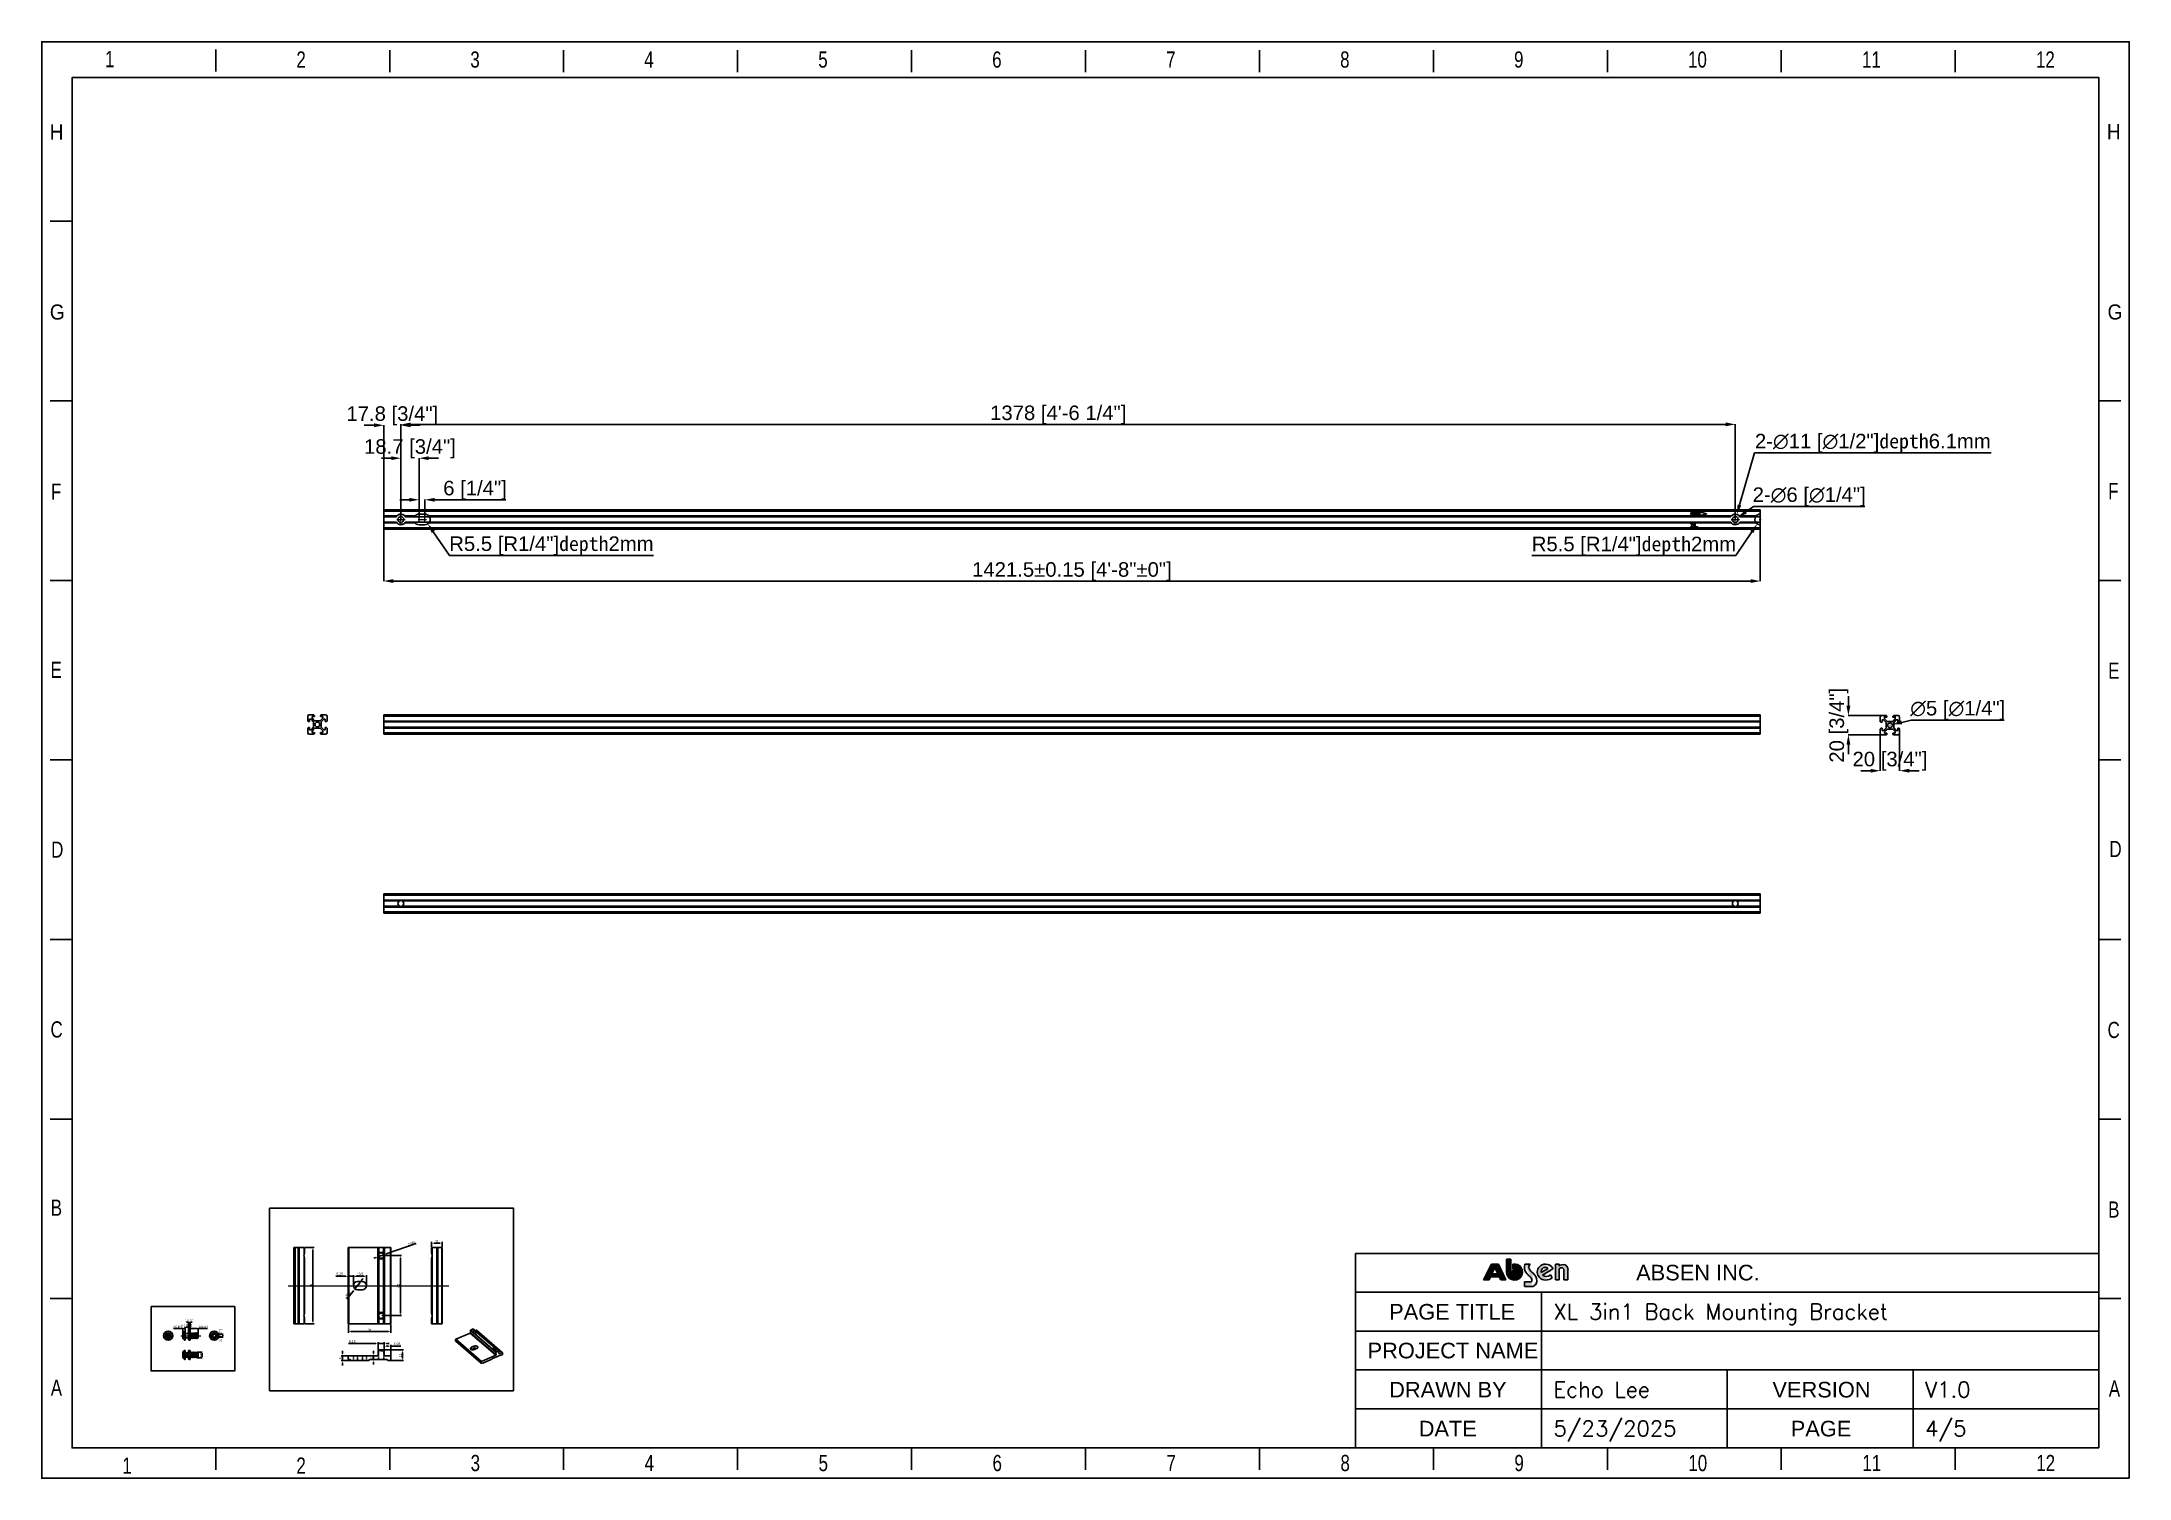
# Model space of a CAD drawing. Header units: millimetres. Extents: x 389 to 17466, y 310 to 5904.
# Drawn here: x 7180 to 9336, y 310 to 1793 of the extents above; entities that cross this region are included whole.
import ezdxf

# ---------------------------------------------------------------- set-up
doc = ezdxf.new("R2010")
doc.units = ezdxf.units.MM
doc.linetypes.add('CENTER', pattern=[0.6, 0.375, -0.075, 0.075, -0.075])
doc.linetypes.add('HIDDEN', pattern=[0.2, 0.1, -0.1])
for name, color, linetype in [('02___PRT_ALL_AXES', 7, 'Continuous'), ('DEFAULT_2', 8, 'HIDDEN'), ('DIM', 4, 'Continuous'), ('图框', 7, 'Continuous')]:
    doc.layers.add(name, color=color, linetype=linetype)
doc.styles.add('CKSTANDARD', font='arial.ttf')
doc.styles.add('Roamns', font='romans.shx')
doc.styles.get("Standard").update_dxf_attribs({"font": 'arial.ttf'})
doc.dimstyles.new('ISO-25', dxfattribs={"dimtxt": 2.5, "dimasz": 2.5, "dimexe": 1.25, "dimexo": 0.625, "dimtad": 1, "dimtxsty": 'Standard', "dimcen": 2.5, "dimadec": 0, "dimazin": 0, "dimtfac": 1, "dimtmove": 0, "dimatfit": 3, "dimfxl": 1, "dimarcsym": 0})
doc.dimstyles.new('缩小5倍', dxfattribs={"dimtxt": 15, "dimasz": 10, "dimexe": 0.18, "dimexo": 0.0625, "dimgap": 0.09, "dimtad": 1, "dimtoh": 1, "dimdec": 3, "dimzin": 9, "dimdsep": 46, "dimtxsty": 'Standard', "dimblk": '_FILLED', "dimcen": 0.09, "dimclrd": 256, "dimclre": 256, "dimclrt": 256, "dimazin": 2, "dimtfac": 1, "dimtdec": 3, "dimtofl": 0, "dimtmove": 0, "dimatfit": 3, "dimldrblk": '_FILLED', "dimfxl": 1, "dimtolj": 1, "dimtzin": 0, "dimarcsym": 0})

msp = doc.modelspace()

# ---------------------------------------------------------------- blocks, each defined once
blk = doc.blocks.new('A$C7F980674')
at = {"layer": 'DIM'}
h = blk.add_hatch(color=0, dxfattribs=at)
h.paths.add_polyline_path([(0, 14.4), (17.5, 49.1), (32.4, 49.1), (48.6, 14.4), (37.9, 14.4), (34.5, 21.5), (15.2, 21.5), (11.8, 14.4)])
h.paths.add_polyline_path([(24.9, 41.7), (18.4, 28.2), (31.3, 28.2)], flags=16)
h = blk.add_hatch(color=0, dxfattribs=at)
edge = h.paths.add_edge_path()
edge.add_arc((102.7, 13.9), 4.01, 268.9922, 361.5919)
edge.add_arc((99.2, 13.9), 7.59, 1.2701, 51.0785)
edge.add_arc((307.9, 226.7), 290.6, 223.1995, 225.4213, ccw=False)
edge.add_arc((110, 42.4), 20.2, 160.183, 226.2535, ccw=False)
edge.add_line((91, 49.3), (102.8, 49.3))
edge.add_arc((108.3, 42.8), 8.43, 130.3455, 201.7414)
edge.add_arc((128.4, 54.8), 31.8, 208.35, 232.647)
edge.add_arc((94.7, 12), 22.7, 1.6073, 50.5833, ccw=False)
edge.add_arc((105.8, 11.6), 11.6, -89.3538, 5.2245, ccw=False)
edge.add_line((106, 0), (89.9, 0))
edge.add_line((89.9, 0), (89.9, 9.9))
edge.add_line((89.9, 9.9), (102.7, 9.9))
edge = h.paths.add_edge_path()
edge.add_arc((171.8, 36), 5.59, 4.2423, 157.3807)
edge.add_line((166.6, 38.1), (166.6, 14.7))
edge.add_line((166.6, 14.7), (158.3, 14.7))
edge.add_line((158.3, 14.7), (158.3, 49))
edge.add_line((158.3, 49), (166.6, 49))
edge.add_line((166.6, 49), (166.6, 44.5))
edge.add_arc((175.1, 37.2), 11.2, 0.8903, 139.1292, ccw=False)
edge.add_line((186.2, 37.4), (186.2, 14.6))
edge.add_line((186.2, 14.6), (177.3, 14.6))
edge.add_line((177.3, 14.6), (177.3, 36.4))
edge = h.paths.add_edge_path(flags=16)
edge.add_arc((136.4, 32.8), 9.44, 49.484, 192.8466)
edge.add_line((127.2, 30.7), (142.6, 40))
edge = h.paths.add_edge_path()
edge.add_arc((138.3, 35.1), 13, 229.4307, 313.9876)
edge.add_line((147.3, 25.7), (151.6, 19.1))
edge.add_arc((136.9, 38.4), 24.3, 268.4243, 307.2636, ccw=False)
edge.add_arc((136.2, 31.8), 17.7, 90, 270, ccw=False)
edge.add_arc((137, 31.5), 17.9, 25.5591, 92.5335, ccw=False)
edge.add_line((153.1, 39.3), (129.9, 25.2))
at = {"layer": '图框'}
h = blk.add_hatch(color=30, dxfattribs=at)
edge = h.paths.add_edge_path(flags=0)
edge.add_line((64.3, 49.2), (64.3, 38.8))
edge.add_arc((68.1, 31.9), 7.85, -180, 118.4785, ccw=False)
edge.add_line((60.2, 31.9), (60.2, 60.6))
edge.add_line((60.2, 60.6), (50.4, 60.6))
edge.add_line((50.4, 60.6), (50.4, 31.9))
edge.add_arc((68.1, 31.9), 17.7, 180, 462.2223)
at = {"layer": '图框', "color": 7, "linetype": 'Continuous'}
for p, q in [((0, 14.4), (17.5, 49.1)), ((17.5, 49.1), (32.4, 49.1)), ((32.4, 49.1), (48.6, 14.4)), ((91, 49.3), (102.8, 49.3)), ((158.3, 49), (166.6, 49)), ((158.3, 14.7), (158.3, 49)), ((166.6, 49), (166.6, 44.5)), ((11.8, 14.4), (0, 14.4)), ((15.2, 21.5), (11.8, 14.4)), ((34.5, 21.5), (15.2, 21.5)), ((24.9, 41.7), (18.4, 28.2)), ((18.4, 28.2), (31.3, 28.2)), ((31.3, 28.2), (24.9, 41.7)), ((37.9, 14.4), (34.5, 21.5)), ((48.6, 14.4), (37.9, 14.4)), ((89.9, 9.9), (102.7, 9.9)), ((89.9, 0), (89.9, 9.9)), ((106, 0), (89.9, 0)), ((127.2, 30.7), (142.6, 40)), ((153.1, 39.3), (129.9, 25.2)), ((147.3, 25.7), (151.6, 19.1)), ((166.6, 14.7), (158.3, 14.7)), ((166.6, 38.1), (166.6, 14.7)), ((177.3, 14.6), (177.3, 36.4)), ((186.2, 14.6), (177.3, 14.6)), ((186.2, 37.4), (186.2, 14.6))]:
    blk.add_line(p, q, dxfattribs=at)
at = {"layer": '图框', "color": 30}
for p, q in [((60.2, 60.6), (50.4, 60.6)), ((50.4, 60.6), (50.4, 31.9)), ((60.2, 31.9), (60.2, 60.6)), ((64.3, 49.2), (64.3, 38.8))]:
    blk.add_line(p, q, dxfattribs=at)
at = {"layer": '图框', "color": 30, "linetype": 'Continuous'}
for p, q in [((50.4, 60.6), (60.2, 60.6)), ((50.4, 31.9), (50.4, 60.6)), ((60.2, 60.6), (60.2, 31.9)), ((64.3, 38.8), (64.3, 49.2))]:
    blk.add_line(p, q, dxfattribs=at)
at = {"layer": '图框', "color": 30}
for radius, end in [(17.7, 102.2223), (7.85, 118.4785)]:
    blk.add_arc((68.1, 31.9), radius, 180, end, dxfattribs=at)
at = {"layer": '图框', "color": 30, "linetype": 'Continuous'}
for radius, end in [(17.7, 102.2223), (7.85, 118.4785)]:
    blk.add_arc((68.1, 31.9), radius, 180, end, dxfattribs=at)
at = {"layer": '图框', "color": 7, "linetype": 'Continuous'}
for centre, radius, start, end in [((110, 42.4), 20.2, 160.183, 226.2535), ((108.3, 42.8), 8.43, 130.3455, 201.7414), ((136.2, 31.8), 17.7, 90, 270), ((137, 31.5), 17.9, 25.5591, 92.5335), ((175.1, 37.2), 11.2, 0.8903, 139.1292), ((307.9, 226.7), 290.6, 223.1995, 225.4213), ((128.4, 54.8), 31.8, 208.35, 232.647), ((102.7, 13.9), 4.01, 268.9922, 1.5919), ((99.2, 13.9), 7.59, 1.2701, 51.0785), ((105.8, 11.6), 11.6, 270.6462, 5.2245), ((94.7, 12), 22.7, 1.6073, 50.5833), ((136.4, 32.8), 9.44, 49.484, 192.8466), ((138.3, 35.1), 13, 229.4307, 313.9876), ((136.9, 38.4), 24.3, 268.4243, 307.2636), ((171.8, 36), 5.59, 4.2423, 157.3807)]:
    blk.add_arc(centre, radius, start, end, dxfattribs=at)
blk = doc.blocks.new('standard template')
for p, q in [((3074, 30739), (3074, 30336)), ((6246, 30728), (6246, 30325)), ((9418, 30728), (9418, 30325)), ((12589, 30728), (12589, 30325)), ((15761, 30728), (15761, 30325)), ((18933, 30728), (18933, 30325)), ((22104, 30728), (22104, 30325)), ((25276, 30728), (25276, 30325)), ((28448, 30728), (28448, 30325)), ((31619, 30728), (31619, 30325)), ((34791, 30728), (34791, 30325)), ((456, 27607), (54, 27607)), ((456, 24334), (54, 24334)), ((37812, 24334), (37409, 24334)), ((456, 21062), (54, 21062)), ((37812, 21062), (37409, 21062)), ((456, 17790), (54, 17790)), ((37812, 17790), (37409, 17790)), ((456, 14517), (54, 14517)), ((37812, 14517), (37409, 14517)), ((456, 11245), (54, 11245)), ((37812, 11245), (37409, 11245)), ((456, 10901), (456, 8211)), ((456, 8211), (456, 10446)), ((456, 6313), (456, 10291)), ((23857, 8796), (37409, 8796)), ((23857, 8093), (37409, 8093)), ((27246, 8093), (27246, 5254)), ((456, 7973), (54, 7973)), ((456, 7944), (456, 5254)), ((37812, 7973), (37409, 7973)), ((23857, 7383), (37409, 7383)), ((23857, 6674), (37409, 6674)), ((30633, 6674), (30633, 5254)), ((34021, 6674), (34021, 5254)), ((23857, 5964), (37409, 5964)), ((456, 5254), (37409, 5254)), ((3074, 5254), (3074, 4851)), ((6246, 4851), (6246, 5254)), ((9418, 4851), (9418, 5254)), ((12589, 4851), (12589, 5254)), ((15761, 4851), (15761, 5254)), ((18933, 4851), (18933, 5254)), ((22104, 4851), (22104, 5254)), ((25276, 4851), (25276, 5254)), ((28448, 4851), (28448, 5254)), ((31619, 4851), (31619, 5254)), ((34791, 4851), (34791, 5254))]:
    blk.add_line(p, q)
at = {"color": 7}
for p, q in [((23857, 8796), (23857, 5964)), ((28856, 8796), (31734, 8796)), ((23857, 5964), (23857, 5254))]:
    blk.add_line(p, q, dxfattribs=at)
blk.add_lwpolyline([(37963, 4700), (-97, 4700), (-97, 30879), (37963, 30879)], close=True)
for points in [[(456, 6674), (456, 5964), (456, 5254), (456, 30226), (37409, 30226), (37409, 5254)], [(456, 9631), (456, 8921), (456, 8211)]]:
    blk.add_lwpolyline(points, dxfattribs=at)
at = {"color": 0, "xscale": 8.255519999999997, "yscale": 8.255519999999997, "zscale": 8.255519999999997}
blk.add_blockref('A$C7F980674', (26192, 8195), dxfattribs=at)
at = {"style": 'CKSTANDARD'}
for s, height, width, p in [('1', 295, 0.75, (1055, 30416)), ('2', 295, 0.75, (4545, 30408)), ('3', 295, 0.75, (7716, 30408)), ('4', 295, 0.75, (10888, 30408)), ('5', 295, 0.75, (14060, 30408)), ('6', 295, 0.75, (17231, 30408)), ('7', 295, 0.75, (20403, 30408)), ('8', 295, 0.75, (23575, 30408)), ('9', 295, 0.75, (26746, 30408)), ('10', 294.8, 0.75, (29918, 30408)), ('11', 294.8, 0.75, (33090, 30408)), ('12', 294.8, 0.75, (36261, 30408)), ('H', 276, 0.9, (47, 29097)), ('H', 276, 0.9, (37555, 29102)), ('G', 276, 0.9, (50, 25816)), ('G', 276, 0.9, (37567, 25817)), ('F', 295, 0.75, (37578, 22543)), ('F', 295, 0.75, (69, 22532)), ('E', 295, 0.75, (62, 19285)), ('E', 295, 0.75, (37578, 19270)), ('D', 295, 0.75, (74, 16009)), ('D', 295, 0.75, (37601, 16020)), ('C', 295, 0.75, (62, 12732)), ('C', 295, 0.75, (37567, 12723)), ('B', 295, 0.75, (67, 9483)), ('B', 295, 0.75, (37578, 9450)), ('A', 295, 0.75, (67, 6202)), ('A', 295, 0.75, (37590, 6188)), ('1', 295, 0.75, (1373, 4783)), ('2', 295, 0.75, (4545, 4783)), ('3', 295, 0.75, (7722, 4830)), ('4', 295, 0.75, (10894, 4830)), ('5', 295, 0.75, (14066, 4830)), ('6', 295, 0.75, (17237, 4830)), ('7', 295, 0.75, (20409, 4830)), ('8', 295, 0.75, (23581, 4830)), ('9', 295, 0.75, (26752, 4830)), ('10', 294.8, 0.75, (29924, 4830)), ('11', 294.8, 0.75, (33096, 4830)), ('12', 294.8, 0.75, (36267, 4830))]:
    blk.add_text(s, height=height, dxfattribs=dict(at, width=width)).set_placement(p)
at = {"char_height": 284.52, "attachment_point": 1, "style": 'Roamns'}
for s, insert, width in [('{\\fArial|b0|i0|c0|p34;ABSEN INC.}', (28972, 8590), 3912.01), ('{\\fArial|b0|i0|c0|p34;PAGE TITLE}', (24469, 7876), 3912.01), ('{\\fArial|b0|i0|c0|p34;PROJECT NAME}', (24075, 7170), 3305.73), ('{\\fArial|b0|i0|c0|p34;DRAWN BY}', (24469, 6457), 3912.01), ('{\\fArial|b0|i0|c0|p34;VERSION}', (31457, 6457), 3912.01), ('{\\fArial|b0|i0|c0|p34;DATE}', (25008, 5747), 3912.01), ('{\\fArial|b0|i0|c0|p34;PAGE}', (31791, 5747), 3912.01)]:
    blk.add_mtext(s, dxfattribs=dict(at, insert=insert, width=width))
at = {"style": 'Roamns'}
for tag, p in [('PAGE_NAME', (27466, 7594)), ('PROJECT_NAME', (27466, 6884)), ('DRAWN_NAME', (27466, 6174)), ('VERSION', (34241, 6174)), ('SELECT_DATA', (27466, 5464)), ('PAGE_NUMBER', (34241, 5464))]:
    blk.add_attdef(tag, p, '', height=285, dxfattribs=at)
blk = doc.blocks.new('_FILLED')
at = {"color": 0, "linetype": 'ByBlock'}
blk.add_solid([(0, 0), (-1, 0.2), (-1, -0.2)], dxfattribs=at)
blk = doc.blocks.new('*D77')
at = {"lineweight": -2, "transparency": 16777216}
for p, q in [((8948.7, 1368.7), (8933.3, 1315)), ((9193.1, 1368.7), (8948.7, 1368.7)), ((8928.9, 1300.1), (8929.1, 1300.1)), ((8929, 1300), (8929, 1300.1))]:
    blk.add_line(p, q, dxfattribs=at)
at = {"layer": 'Defpoints', "color": 0, "transparency": 16777216}
for p in [(8927.4, 1294.8), (8930.5, 1305.3)]:
    blk.add_point(p, dxfattribs=at)
at = {"lineweight": -2, "transparency": 16777216, "xscale": 10, "yscale": 10, "zscale": 10, "rotation": 253.942716748304}
blk.add_blockref('_FILLED', (8930.5, 1305.3), dxfattribs=at)
at = {"lineweight": 5, "transparency": 16777216, "insert": (9071, 1378.6), "char_height": 15, "attachment_point": 5}
blk.add_mtext('\\A1;2-∅11 [∅1/2"]{\\fSimSun|b0|i0|c134|p2;depth}6.1mm', dxfattribs=at)
blk = doc.blocks.new('*D78')
at = {"lineweight": -2, "transparency": 16777216}
for p, q in [((8928.9, 1300.1), (8929.1, 1300.1)), ((8929, 1300), (8929, 1300.1)), ((8947.7, 1313.4), (8939.6, 1307.6)), ((9062.7, 1313.4), (8947.7, 1313.4))]:
    blk.add_line(p, q, dxfattribs=at)
at = {"layer": 'Defpoints', "color": 0, "transparency": 16777216}
for p in [(8926.5, 1298.3), (8931.4, 1301.8)]:
    blk.add_point(p, dxfattribs=at)
at = {"lineweight": -2, "transparency": 16777216, "xscale": 10, "yscale": 10, "zscale": 10, "rotation": 215.4272414964148}
blk.add_blockref('_FILLED', (8931.4, 1301.8), dxfattribs=at)
at = {"lineweight": 5, "transparency": 16777216, "insert": (9005.3, 1323.3), "char_height": 15, "attachment_point": 5}
blk.add_mtext('\\A1;2-∅6 [∅1/4"]', dxfattribs=at)
blk = doc.blocks.new('*D79')
at = {"lineweight": -2, "transparency": 16777216}
for p, q in [((7523.2, 1397.2), (7513.2, 1397.2)), ((7533.2, 1310), (7533.2, 1397.4)), ((7551, 1300), (7551, 1397.4)), ((7561, 1397.2), (7571, 1397.2))]:
    blk.add_line(p, q, dxfattribs=at)
at = {"layer": 'Defpoints', "color": 0, "transparency": 16777216}
for p in [(7533.2, 1397.2), (7533.2, 1310), (7551, 1300)]:
    blk.add_point(p, dxfattribs=at)
at = {"lineweight": -2, "transparency": 16777216, "xscale": 10, "yscale": 10, "zscale": 10}
blk.add_blockref('_FILLED', (7533.2, 1397.2), dxfattribs=at)
at = {"lineweight": -2, "transparency": 16777216, "xscale": 10, "yscale": 10, "zscale": 10, "rotation": 180}
blk.add_blockref('_FILLED', (7551, 1397.2), dxfattribs=at)
at = {"lineweight": 5, "transparency": 16777216, "insert": (7542.1, 1407), "char_height": 15, "attachment_point": 5}
blk.add_mtext('\\A1;17.8 [3/4"]', dxfattribs=at)
blk = doc.blocks.new('*D80')
at = {"lineweight": -2, "transparency": 16777216}
for p, q in [((7551, 1300), (7551, 1398.2)), ((7561, 1398), (8919, 1398.1)), ((8929, 1300.1), (8929, 1398.3))]:
    blk.add_line(p, q, dxfattribs=at)
at = {"layer": 'Defpoints', "color": 0, "transparency": 16777216}
for p in [(8929, 1398.1), (7551, 1300), (8929, 1300.1)]:
    blk.add_point(p, dxfattribs=at)
at = {"lineweight": -2, "transparency": 16777216, "xscale": 10, "yscale": 10, "zscale": 10}
for p, rotation in [((7551, 1398), 180.0037421046074), ((8929, 1398.1), 0.003742104607400192)]:
    blk.add_blockref('_FILLED', p, dxfattribs=dict(at, rotation=rotation))
at = {"lineweight": 5, "transparency": 16777216, "insert": (8229.8, 1407.8), "char_height": 15, "attachment_point": 5, "rotation": 0.0037}
blk.add_mtext('\\A1;1378 [4\'-6 1/4"]', dxfattribs=at)
blk = doc.blocks.new('*D81')
at = {"lineweight": -2, "transparency": 16777216}
for p, q in [((7575.6, 1300), (7575.8, 1300)), ((7575.7, 1299.9), (7575.7, 1300.1)), ((7601, 1262.9), (7584.4, 1287.2)), ((7811.7, 1262.9), (7601, 1262.9))]:
    blk.add_line(p, q, dxfattribs=at)
blk.add_arc((7575.7, 1300), 5.5, 302.417, 33.6566, dxfattribs=at)
at = {"layer": 'Defpoints', "color": 0, "transparency": 16777216}
for p in [(7575.7, 1300), (7578.8, 1295.4)]:
    blk.add_point(p, dxfattribs=at)
at = {"lineweight": -2, "transparency": 16777216, "xscale": 10, "yscale": 10, "zscale": 10, "rotation": 124.292102629555}
blk.add_blockref('_FILLED', (7578.8, 1295.4), dxfattribs=at)
at = {"lineweight": 5, "transparency": 16777216, "insert": (7706.4, 1272.7), "char_height": 15, "attachment_point": 5}
blk.add_mtext('\\A1;R5.5 [R1/4"]{\\fSimSun|b0|i0|c134|p2;depth}2mm', dxfattribs=at)
blk = doc.blocks.new('*D82')
at = {"lineweight": -2, "transparency": 16777216}
for p, q in [((8954.6, 1300), (8954.8, 1300)), ((8954.7, 1299.9), (8954.7, 1300.1)), ((8929.7, 1262.6), (8946, 1287.1)), ((8719, 1262.6), (8929.7, 1262.6))]:
    blk.add_line(p, q, dxfattribs=at)
blk.add_arc((8954.7, 1300), 5.5, 90.6511, 238.0695, dxfattribs=at)
at = {"layer": 'Defpoints', "color": 0, "transparency": 16777216}
for p in [(8951.6, 1295.4), (8954.7, 1300)]:
    blk.add_point(p, dxfattribs=at)
at = {"lineweight": -2, "transparency": 16777216, "xscale": 10, "yscale": 10, "zscale": 10, "rotation": 56.19435008025746}
blk.add_blockref('_FILLED', (8951.6, 1295.4), dxfattribs=at)
at = {"lineweight": 5, "transparency": 16777216, "insert": (8824.3, 1272.4), "char_height": 15, "attachment_point": 5}
blk.add_mtext('\\A1;R5.5 [R1/4"]{\\fSimSun|b0|i0|c134|p2;depth}2mm', dxfattribs=at)
blk = doc.blocks.new('*D106')
at = {"lineweight": -2, "transparency": 16777216}
for p, q in [((7541, 1363.2), (7531, 1363.2)), ((7551, 1300), (7551, 1363.4)), ((7569.7, 1302.1), (7569.7, 1363.4)), ((7579.7, 1363.2), (7589.7, 1363.2))]:
    blk.add_line(p, q, dxfattribs=at)
at = {"layer": 'Defpoints', "color": 0, "transparency": 16777216}
for p in [(7569.7, 1363.2), (7551, 1300), (7569.7, 1302)]:
    blk.add_point(p, dxfattribs=at)
at = {"lineweight": -2, "transparency": 16777216, "xscale": 10, "yscale": 10, "zscale": 10}
blk.add_blockref('_FILLED', (7551, 1363.2), dxfattribs=at)
at = {"lineweight": -2, "transparency": 16777216, "xscale": 10, "yscale": 10, "zscale": 10, "rotation": 180}
blk.add_blockref('_FILLED', (7569.7, 1363.2), dxfattribs=at)
at = {"lineweight": 5, "transparency": 16777216, "insert": (7560.3, 1373), "char_height": 15, "attachment_point": 5}
blk.add_mtext('\\A1;18.7 [3/4"]', dxfattribs=at)
blk = doc.blocks.new('*D107')
at = {"lineweight": -2, "transparency": 16777216}
for p, q in [((7559.7, 1320.3), (7549.7, 1320.3)), ((7569.7, 1302.1), (7569.7, 1320.5)), ((7575.7, 1301.9), (7575.7, 1320.5)), ((7585.7, 1320.3), (7659.4, 1320.3))]:
    blk.add_line(p, q, dxfattribs=at)
at = {"layer": 'Defpoints', "color": 0, "transparency": 16777216}
for p in [(7575.7, 1320.3), (7569.7, 1302), (7575.7, 1301.9)]:
    blk.add_point(p, dxfattribs=at)
at = {"lineweight": -2, "transparency": 16777216, "xscale": 10, "yscale": 10, "zscale": 10}
blk.add_blockref('_FILLED', (7569.7, 1320.3), dxfattribs=at)
at = {"lineweight": -2, "transparency": 16777216, "xscale": 10, "yscale": 10, "zscale": 10, "rotation": 180}
blk.add_blockref('_FILLED', (7575.7, 1320.3), dxfattribs=at)
at = {"lineweight": 5, "transparency": 16777216, "insert": (7627.5, 1330.1), "char_height": 15, "attachment_point": 5}
blk.add_mtext('\\A1;6 [1/4"]', dxfattribs=at)
blk = doc.blocks.new('*D83')
at = {"lineweight": -2, "transparency": 16777216}
for p, q in [((7533.2, 1289.9), (7533.2, 1236.2)), ((8954.7, 1289.9), (8954.7, 1236.2)), ((8944.7, 1236.4), (7543.2, 1236.4))]:
    blk.add_line(p, q, dxfattribs=at)
at = {"layer": 'Defpoints', "color": 0, "transparency": 16777216}
for p in [(7533.2, 1290), (8954.7, 1290), (7533.2, 1236.4)]:
    blk.add_point(p, dxfattribs=at)
at = {"lineweight": -2, "transparency": 16777216, "xscale": 10, "yscale": 10, "zscale": 10, "rotation": 180}
blk.add_blockref('_FILLED', (7533.2, 1236.4), dxfattribs=at)
at = {"lineweight": -2, "transparency": 16777216, "xscale": 10, "yscale": 10, "zscale": 10}
blk.add_blockref('_FILLED', (8954.7, 1236.4), dxfattribs=at)
at = {"lineweight": 5, "transparency": 16777216, "insert": (8243.9, 1246.1), "char_height": 15, "attachment_point": 5}
blk.add_mtext('\\A1;1421.5±0.15 [4\'-8"±0"]', dxfattribs=at)
blk = doc.blocks.new('*D74')
at = {"lineweight": -2, "transparency": 16777216}
for p, q in [((9078.7, 1079), (9078.7, 1040.4)), ((9098.7, 1079), (9098.7, 1040.4)), ((9068.7, 1040.6), (9058.7, 1040.6)), ((9108.7, 1040.6), (9118.7, 1040.6))]:
    blk.add_line(p, q, dxfattribs=at)
at = {"layer": 'Defpoints', "color": 0, "transparency": 16777216}
for p in [(9078.7, 1079.1), (9098.7, 1079.1), (9078.7, 1040.6)]:
    blk.add_point(p, dxfattribs=at)
at = {"lineweight": -2, "transparency": 16777216, "xscale": 10, "yscale": 10, "zscale": 10}
blk.add_blockref('_FILLED', (9078.7, 1040.6), dxfattribs=at)
at = {"lineweight": -2, "transparency": 16777216, "xscale": 10, "yscale": 10, "zscale": 10, "rotation": 180}
blk.add_blockref('_FILLED', (9098.7, 1040.6), dxfattribs=at)
at = {"lineweight": 5, "transparency": 16777216, "insert": (9088.7, 1050.4), "char_height": 15, "attachment_point": 5}
blk.add_mtext('\\A1;20 [3/4"]', dxfattribs=at)
blk = doc.blocks.new('*D75')
at = {"lineweight": -2, "transparency": 16777216}
for p, q in [((9045.8, 1107.6), (9045.8, 1117.6)), ((9080, 1097.6), (9045.6, 1097.6)), ((9080, 1077.6), (9045.6, 1077.6)), ((9045.8, 1067.6), (9045.8, 1057.6))]:
    blk.add_line(p, q, dxfattribs=at)
at = {"layer": 'Defpoints', "color": 0, "transparency": 16777216}
for p in [(9045.8, 1097.6), (9080.1, 1097.6), (9080.1, 1077.6)]:
    blk.add_point(p, dxfattribs=at)
at = {"lineweight": -2, "transparency": 16777216, "xscale": 10, "yscale": 10, "zscale": 10}
for p, rotation in [((9045.8, 1097.6), 270), ((9045.8, 1077.6), 90)]:
    blk.add_blockref('_FILLED', p, dxfattribs=dict(at, rotation=rotation))
at = {"lineweight": 5, "transparency": 16777216, "insert": (9036, 1087.6), "char_height": 15, "attachment_point": 5, "rotation": 90}
blk.add_mtext('\\A1;20 [3/4"]', dxfattribs=at)
blk = doc.blocks.new('*D76')
at = {"lineweight": -2, "transparency": 16777216}
for p, q in [((9088.6, 1087.6), (9088.8, 1087.6)), ((9088.7, 1087.5), (9088.7, 1087.6)), ((9110.6, 1092.9), (9100.8, 1090.5)), ((9206.7, 1092.9), (9110.6, 1092.9))]:
    blk.add_line(p, q, dxfattribs=at)
at = {"layer": 'Defpoints', "color": 0, "transparency": 16777216}
for p in [(9086.3, 1087), (9091.1, 1088.2)]:
    blk.add_point(p, dxfattribs=at)
at = {"lineweight": -2, "transparency": 16777216, "xscale": 10, "yscale": 10, "zscale": 10, "rotation": 193.8483021404734}
blk.add_blockref('_FILLED', (9091.1, 1088.2), dxfattribs=at)
at = {"lineweight": 5, "transparency": 16777216, "insert": (9158.7, 1102.9), "char_height": 15, "attachment_point": 5}
blk.add_mtext('\\A1;∅5 [∅1/4"]', dxfattribs=at)
blk = doc.blocks.new('*D85')
at = {"lineweight": -2, "transparency": 16777216}
for p, q in [((7325.7, 465), (7316, 465)), ((7325.7, 460.5), (7325.7, 465.1)), ((7327.2, 465), (7326.7, 465)), ((7328.2, 462.1), (7328.2, 465.1))]:
    blk.add_line(p, q, dxfattribs=at)
at = {"layer": 'Defpoints', "color": 0, "transparency": 16777216}
for p in [(7325.7, 460.4), (7328.2, 465), (7328.2, 462)]:
    blk.add_point(p, dxfattribs=at)
at = {"lineweight": -2, "transparency": 16777216, "rotation": 180}
blk.add_blockref('_FILLED', (7325.7, 465), dxfattribs=at)
at = {"lineweight": -2, "transparency": 16777216}
blk.add_blockref('_FILLED', (7328.2, 465), dxfattribs=at)
at = {"lineweight": 5, "transparency": 16777216, "insert": (7320.3, 466.3), "char_height": 2, "attachment_point": 5}
blk.add_mtext('\\A1;2.5 [0"]', dxfattribs=at)
blk = doc.blocks.new('*D86')
at = {"lineweight": -2, "transparency": 16777216}
for p, q in [((7328.2, 462.1), (7328.2, 466.5)), ((7329.2, 466.3), (7330.7, 466.3)), ((7331.7, 461.9), (7331.7, 466.5))]:
    blk.add_line(p, q, dxfattribs=at)
at = {"layer": 'Defpoints', "color": 0, "transparency": 16777216}
for p in [(7328.2, 462), (7331.7, 466.3), (7331.7, 461.8)]:
    blk.add_point(p, dxfattribs=at)
at = {"lineweight": -2, "transparency": 16777216, "rotation": 180}
blk.add_blockref('_FILLED', (7328.2, 466.3), dxfattribs=at)
at = {"lineweight": -2, "transparency": 16777216}
blk.add_blockref('_FILLED', (7331.7, 466.3), dxfattribs=at)
at = {"lineweight": 5, "transparency": 16777216, "insert": (7329.9, 467.7), "char_height": 2, "attachment_point": 5}
blk.add_mtext('\\A1;3.5 [1/4"]', dxfattribs=at)
blk = doc.blocks.new('*D87')
at = {"lineweight": -2, "transparency": 16777216}
for p, q in [((7330.7, 471.5), (7329.7, 471.5)), ((7331.7, 461.9), (7331.7, 471.7)), ((7333.5, 462.1), (7333.5, 471.7)), ((7334.5, 471.5), (7335.5, 471.5))]:
    blk.add_line(p, q, dxfattribs=at)
at = {"layer": 'Defpoints', "color": 0, "transparency": 16777216}
for p in [(7331.7, 461.8), (7333.5, 471.5), (7333.5, 462)]:
    blk.add_point(p, dxfattribs=at)
at = {"lineweight": -2, "transparency": 16777216}
blk.add_blockref('_FILLED', (7331.7, 471.5), dxfattribs=at)
at = {"lineweight": -2, "transparency": 16777216, "rotation": 180}
blk.add_blockref('_FILLED', (7333.5, 471.5), dxfattribs=at)
at = {"lineweight": 5, "transparency": 16777216, "insert": (7332.6, 472.9), "char_height": 2, "attachment_point": 5}
blk.add_mtext('\\A1;1.8 [0"]', dxfattribs=at)
blk = doc.blocks.new('*D88')
at = {"lineweight": -2, "transparency": 16777216}
for p, q in [((7333.5, 462.1), (7333.5, 465.2)), ((7334.5, 465), (7340.5, 465)), ((7341.5, 459.9), (7341.5, 465.2)), ((7341.5, 465), (7351.1, 465))]:
    blk.add_line(p, q, dxfattribs=at)
at = {"layer": 'Defpoints', "color": 0, "transparency": 16777216}
for p in [(7333.5, 462), (7341.5, 465), (7341.5, 459.9)]:
    blk.add_point(p, dxfattribs=at)
at = {"lineweight": -2, "transparency": 16777216, "rotation": 180}
blk.add_blockref('_FILLED', (7333.5, 465), dxfattribs=at)
at = {"lineweight": -2, "transparency": 16777216}
blk.add_blockref('_FILLED', (7341.5, 465), dxfattribs=at)
at = {"lineweight": 5, "transparency": 16777216, "insert": (7346.8, 466.4), "char_height": 2, "attachment_point": 5}
blk.add_mtext('\\A1;8 [1/4"]', dxfattribs=at)
blk = doc.blocks.new('*D89')
at = {"lineweight": -2, "transparency": 16777216}
for p, q in [((7359.1, 458.9), (7367.3, 458.9)), ((7359.1, 455.9), (7367.3, 455.9)), ((7367.2, 457.9), (7367.2, 456.9))]:
    blk.add_line(p, q, dxfattribs=at)
at = {"layer": 'Defpoints', "color": 0, "transparency": 16777216}
for p in [(7359, 458.9), (7359, 455.9), (7367.2, 455.9)]:
    blk.add_point(p, dxfattribs=at)
at = {"lineweight": -2, "transparency": 16777216}
for p, rotation in [((7367.2, 458.9), 90), ((7367.2, 455.9), 270)]:
    blk.add_blockref('_FILLED', p, dxfattribs=dict(at, rotation=rotation))
at = {"lineweight": 5, "transparency": 16777216, "insert": (7365.2, 457.4), "char_height": 2, "attachment_point": 5, "rotation": 90}
blk.add_mtext('\\A1;3{\\H1.2;\\S+0.1^ -0;} {\\o\\l\\H2.88;[}0"{\\H1.2;\\S+0"^ -0";}{\\o\\l\\H2.88;]}', dxfattribs=at)
blk = doc.blocks.new('*D90')
at = {"lineweight": -2, "transparency": 16777216}
for p, q in [((7340.3, 434.7), (7345.9, 434.7)), ((7340.7, 440.5), (7345.9, 440.5)), ((7345.7, 439.5), (7345.7, 435.7))]:
    blk.add_line(p, q, dxfattribs=at)
at = {"layer": 'Defpoints', "color": 0, "transparency": 16777216}
for p in [(7340.2, 434.7), (7340.7, 440.5), (7345.7, 434.7)]:
    blk.add_point(p, dxfattribs=at)
at = {"lineweight": -2, "transparency": 16777216}
for p, rotation in [((7345.7, 440.5), 90), ((7345.7, 434.7), 270)]:
    blk.add_blockref('_FILLED', p, dxfattribs=dict(at, rotation=rotation))
at = {"lineweight": 5, "transparency": 16777216, "insert": (7344.6, 437.6), "char_height": 2, "attachment_point": 5, "rotation": 90}
blk.add_mtext('\\A1;M6', dxfattribs=at)
blk = doc.blocks.new('*D91')
at = {"color": 0, "lineweight": -2, "transparency": 16777216}
for p, q in [((7452.1, 548.6), (7461.4, 548.6)), ((7460.1, 546.1), (7460.1, 472.1)), ((7452.1, 469.6), (7461.4, 469.6))]:
    blk.add_line(p, q, dxfattribs=at)
at = {"color": 0, "transparency": 16777216}
for points in [[(7459.7, 546.1), (7460.5, 546.1), (7460.1, 548.6)], [(7459.7, 472.1), (7460.5, 472.1), (7460.1, 469.6)]]:
    blk.add_solid(points, dxfattribs=at)
at = {"layer": 'Defpoints', "color": 0, "transparency": 16777216}
for p in [(7451.4, 548.6), (7451.4, 469.6), (7460.1, 469.6)]:
    blk.add_point(p, dxfattribs=at)
at = {"color": 0, "lineweight": 5, "transparency": 16777216, "insert": (7458.2, 509.1), "char_height": 2.5, "attachment_point": 5, "rotation": 90}
blk.add_mtext('79', dxfattribs=at)
blk = doc.blocks.new('*D92')
at = {"color": 0, "lineweight": -2, "transparency": 16777216}
for p, q in [((7501.9, 509.7), (7501.9, 520)), ((7504.4, 518.7), (7512.9, 518.7)), ((7515.4, 509.7), (7515.4, 520))]:
    blk.add_line(p, q, dxfattribs=at)
at = {"color": 0, "transparency": 16777216}
for points in [[(7504.4, 519.1), (7504.4, 518.3), (7501.9, 518.7)], [(7512.9, 519.1), (7512.9, 518.3), (7515.4, 518.7)]]:
    blk.add_solid(points, dxfattribs=at)
at = {"layer": 'Defpoints', "color": 0, "transparency": 16777216}
for p in [(7515.4, 518.7), (7501.9, 509.1), (7515.4, 509.1)]:
    blk.add_point(p, dxfattribs=at)
at = {"color": 0, "lineweight": 5, "transparency": 16777216, "insert": (7508.7, 520.9), "char_height": 2.5, "attachment_point": 5}
blk.add_mtext('13,5', dxfattribs=at)
blk = doc.blocks.new('*D93')
at = {"color": 0, "lineweight": -2, "transparency": 16777216}
for p, q in [((7495.2, 495), (7502, 503.7)), ((7508.8, 512.4), (7503.5, 505.7)), ((7510.3, 514.4), (7511.8, 516.4))]:
    blk.add_line(p, q, dxfattribs=at)
at = {"color": 0, "transparency": 16777216}
for points in [[(7501.7, 504), (7502.3, 503.5), (7503.5, 505.7)], [(7510, 514.6), (7510.6, 514.1), (7508.8, 512.4)]]:
    blk.add_solid(points, dxfattribs=at)
at = {"layer": 'Defpoints', "color": 0, "transparency": 16777216}
for p in [(7503.5, 505.7), (7508.8, 512.4)]:
    blk.add_point(p, dxfattribs=at)
at = {"color": 0, "lineweight": 5, "transparency": 16777216, "insert": (7496.2, 499.7), "char_height": 2.5, "attachment_point": 5, "rotation": 52.2099}
blk.add_mtext('∅8,5', dxfattribs=at)
blk = doc.blocks.new('*D94')
at = {"color": 0, "lineweight": -2, "transparency": 16777216}
for p, q in [((7527.8, 539.1), (7533.5, 541)), ((7566.8, 552.5), (7535.8, 541.8)), ((7525.5, 538.3), (7523.1, 537.4))]:
    blk.add_line(p, q, dxfattribs=at)
at = {"color": 0, "transparency": 16777216}
for points in [[(7525.3, 538.7), (7525.6, 537.9), (7527.8, 539.1)], [(7535.7, 542.2), (7536, 541.4), (7533.5, 541)]]:
    blk.add_solid(points, dxfattribs=at)
at = {"layer": 'Defpoints', "color": 0, "transparency": 16777216}
for p in [(7527.8, 539.1), (7533.5, 541)]:
    blk.add_point(p, dxfattribs=at)
at = {"color": 0, "lineweight": 5, "transparency": 16777216, "insert": (7562, 552.9), "char_height": 2.5, "attachment_point": 5, "rotation": 19.0188}
blk.add_mtext('2-M6', dxfattribs=at)
blk = doc.blocks.new('*D95')
at = {"color": 0, "lineweight": -2, "transparency": 16777216}
for p, q in [((7494.2, 518.7), (7483.9, 518.7)), ((7496.7, 509.7), (7496.7, 520)), ((7501.9, 518.7), (7496.7, 518.7)), ((7501.9, 509.7), (7501.9, 520)), ((7504.4, 518.7), (7506.9, 518.7))]:
    blk.add_line(p, q, dxfattribs=at)
at = {"color": 0, "transparency": 16777216}
for points in [[(7494.2, 519.2), (7494.2, 518.3), (7496.7, 518.7)], [(7504.4, 519.2), (7504.4, 518.3), (7501.9, 518.7)]]:
    blk.add_solid(points, dxfattribs=at)
at = {"layer": 'Defpoints', "color": 0, "transparency": 16777216}
for p in [(7496.7, 518.7), (7496.7, 509.1), (7501.9, 509.1)]:
    blk.add_point(p, dxfattribs=at)
at = {"color": 0, "lineweight": 5, "transparency": 16777216, "insert": (7487.8, 520.9), "char_height": 2.5, "attachment_point": 5}
blk.add_mtext('5,25', dxfattribs=at)
blk = doc.blocks.new('*D96')
at = {"color": 0, "lineweight": -2, "transparency": 16777216}
for p, q in [((7582.7, 549.2), (7582.7, 554.2)), ((7585.2, 553), (7591.2, 553)), ((7593.7, 549.2), (7593.7, 554.2))]:
    blk.add_line(p, q, dxfattribs=at)
at = {"color": 0, "transparency": 16777216}
for points in [[(7585.2, 553.4), (7585.2, 552.5), (7582.7, 553)], [(7591.2, 553.4), (7591.2, 552.5), (7593.7, 553)]]:
    blk.add_solid(points, dxfattribs=at)
at = {"layer": 'Defpoints', "color": 0, "transparency": 16777216}
for p in [(7582.7, 548.6), (7593.7, 553), (7593.7, 548.6)]:
    blk.add_point(p, dxfattribs=at)
at = {"color": 0, "lineweight": 5, "transparency": 16777216, "insert": (7588.2, 554.8), "char_height": 2.5, "attachment_point": 5}
blk.add_mtext('11', dxfattribs=at)
blk = doc.blocks.new('*D97')
at = {"color": 0, "lineweight": -2, "transparency": 16777216}
for p, q in [((7496.7, 468.9), (7496.7, 460.4)), ((7499.2, 461.7), (7538.2, 461.7)), ((7540.7, 468.9), (7540.7, 460.4))]:
    blk.add_line(p, q, dxfattribs=at)
at = {"color": 0, "transparency": 16777216}
for points in [[(7499.2, 462.1), (7499.2, 461.2), (7496.7, 461.7)], [(7538.2, 462.1), (7538.2, 461.2), (7540.7, 461.7)]]:
    blk.add_solid(points, dxfattribs=at)
at = {"layer": 'Defpoints', "color": 0, "transparency": 16777216}
for p in [(7496.7, 469.6), (7540.7, 469.6), (7540.7, 461.7)]:
    blk.add_point(p, dxfattribs=at)
at = {"color": 0, "lineweight": 5, "transparency": 16777216, "insert": (7518.7, 463.5), "char_height": 2.5, "attachment_point": 5}
blk.add_mtext('44', dxfattribs=at)
blk = doc.blocks.new('*D98')
at = {"color": 0, "lineweight": -2, "transparency": 16777216}
for p, q in [((7531.3, 540.1), (7551.7, 540.1)), ((7550.4, 480.6), (7550.4, 537.6)), ((7531.3, 478.1), (7551.7, 478.1))]:
    blk.add_line(p, q, dxfattribs=at)
at = {"color": 0, "transparency": 16777216}
for points in [[(7550, 537.6), (7550.8, 537.6), (7550.4, 540.1)], [(7550, 480.6), (7550.8, 480.6), (7550.4, 478.1)]]:
    blk.add_solid(points, dxfattribs=at)
at = {"layer": 'Defpoints', "color": 0, "transparency": 16777216}
for p in [(7530.7, 540.1), (7550.4, 540.1), (7530.7, 478.1)]:
    blk.add_point(p, dxfattribs=at)
at = {"color": 0, "lineweight": 5, "transparency": 16777216, "insert": (7548.5, 509.1), "char_height": 2.5, "attachment_point": 5, "rotation": 90}
blk.add_mtext('62', dxfattribs=at)
blk = doc.blocks.new('*D112')
at = {"color": 0, "lineweight": -2, "transparency": 16777216}
for p, q in [((7496.5, 436.7), (7489.4, 436.7)), ((7499.2, 431.7), (7489.4, 431.7)), ((7490.7, 439.2), (7490.7, 441.7)), ((7490.7, 431.7), (7490.7, 436.7)), ((7490.7, 429.2), (7490.7, 426.7))]:
    blk.add_line(p, q, dxfattribs=at)
at = {"color": 0, "transparency": 16777216}
for points in [[(7490.2, 439.2), (7491.1, 439.2), (7490.7, 436.7)], [(7490.2, 429.2), (7491.1, 429.2), (7490.7, 431.7)]]:
    blk.add_solid(points, dxfattribs=at)
at = {"layer": 'Defpoints', "color": 0, "transparency": 16777216}
for p in [(7490.7, 436.7), (7497.2, 436.7), (7499.9, 431.7)]:
    blk.add_point(p, dxfattribs=at)
at = {"color": 0, "lineweight": 5, "transparency": 16777216, "insert": (7488.8, 434.2), "char_height": 2.5, "attachment_point": 5, "rotation": 90}
blk.add_mtext('5', dxfattribs=at)
blk = doc.blocks.new('*D99')
at = {"color": 0, "lineweight": -2, "transparency": 16777216}
for p, q in [((7525.1, 449.3), (7496.8, 449.3)), ((7527.6, 442.8), (7527.6, 450.6)), ((7533.7, 449.3), (7527.6, 449.3)), ((7533.7, 442.8), (7533.7, 450.6)), ((7536.2, 449.3), (7538.7, 449.3))]:
    blk.add_line(p, q, dxfattribs=at)
at = {"color": 0, "transparency": 16777216}
for points in [[(7525.1, 449.7), (7525.1, 448.9), (7527.6, 449.3)], [(7536.2, 449.7), (7536.2, 448.9), (7533.7, 449.3)]]:
    blk.add_solid(points, dxfattribs=at)
at = {"layer": 'Defpoints', "color": 0, "transparency": 16777216}
for p in [(7527.6, 442.2), (7533.7, 449.3), (7533.7, 442.2)]:
    blk.add_point(p, dxfattribs=at)
at = {"color": 0, "lineweight": 5, "transparency": 16777216, "insert": (7500.7, 451.4), "char_height": 2.5, "attachment_point": 5}
blk.add_mtext('6,15', dxfattribs=at)
blk = doc.blocks.new('*D113')
at = {"color": 0, "lineweight": -2, "transparency": 16777216}
for p, q in [((7533.9, 442.7), (7553.7, 442.7)), ((7540.8, 431.7), (7553.7, 431.7)), ((7552.5, 440.2), (7552.5, 434.2))]:
    blk.add_line(p, q, dxfattribs=at)
at = {"color": 0, "transparency": 16777216}
for points in [[(7552.1, 440.2), (7552.9, 440.2), (7552.5, 442.7)], [(7552.1, 434.2), (7552.9, 434.2), (7552.5, 431.7)]]:
    blk.add_solid(points, dxfattribs=at)
at = {"layer": 'Defpoints', "color": 0, "transparency": 16777216}
for p in [(7533.2, 442.7), (7540.2, 431.7), (7552.5, 431.7)]:
    blk.add_point(p, dxfattribs=at)
at = {"color": 0, "lineweight": 5, "transparency": 16777216, "insert": (7550.6, 437.2), "char_height": 2.5, "attachment_point": 5, "rotation": 90}
blk.add_mtext('11', dxfattribs=at)
blk = doc.blocks.new('*D114')
at = {"color": 0, "lineweight": -2, "transparency": 16777216}
for p, q in [((7519.3, 436.7), (7524, 436.7)), ((7519.3, 432.7), (7524, 432.7)), ((7522.7, 439.2), (7522.7, 441.7)), ((7522.7, 432.7), (7522.7, 436.7)), ((7522.7, 430.2), (7522.7, 427.7))]:
    blk.add_line(p, q, dxfattribs=at)
at = {"color": 0, "transparency": 16777216}
for points in [[(7522.3, 439.2), (7523.1, 439.2), (7522.7, 436.7)], [(7522.3, 430.2), (7523.1, 430.2), (7522.7, 432.7)]]:
    blk.add_solid(points, dxfattribs=at)
at = {"layer": 'Defpoints', "color": 0, "transparency": 16777216}
for p in [(7518.7, 436.7), (7518.7, 432.7), (7522.7, 436.7)]:
    blk.add_point(p, dxfattribs=at)
at = {"color": 0, "lineweight": 5, "transparency": 16777216, "insert": (7520.8, 434.7), "char_height": 2.5, "attachment_point": 5, "rotation": 90}
blk.add_mtext('4', dxfattribs=at)
blk = doc.blocks.new('*D115')
at = {"color": 0, "lineweight": -2, "transparency": 16777216}
for p, q in [((7533.7, 442.8), (7533.7, 447.9)), ((7536.2, 446.7), (7538.2, 446.7)), ((7540.7, 436.8), (7540.7, 447.9)), ((7540.7, 446.7), (7550.9, 446.7))]:
    blk.add_line(p, q, dxfattribs=at)
at = {"color": 0, "transparency": 16777216}
for points in [[(7536.2, 447.1), (7536.2, 446.3), (7533.7, 446.7)], [(7538.2, 447.1), (7538.2, 446.3), (7540.7, 446.7)]]:
    blk.add_solid(points, dxfattribs=at)
at = {"layer": 'Defpoints', "color": 0, "transparency": 16777216}
for p in [(7533.7, 442.2), (7540.7, 446.7), (7540.7, 436.2)]:
    blk.add_point(p, dxfattribs=at)
at = {"color": 0, "lineweight": 5, "transparency": 16777216, "insert": (7547, 448.8), "char_height": 2.5, "attachment_point": 5}
blk.add_mtext('6,93', dxfattribs=at)

# ---------------------------------------------------------------- dimensions: what is measured, and where the dimension line sits
at = {"color": 6, "lineweight": 5}
for base, p1, p2, angle, picture, middle, dimtype in [((7533.1706, 1397.1703), (7550.9706, 1299.968), (7533.1706, 1309.9663), 180, '*D79', (7542.0706, 1397.1703), 160), ((8928.9642, 1398.0819), (7550.9706, 1299.968), (8928.9706, 1300.058), 0.0037421, '*D80', (8229.823, 1398.0363), 161), ((7569.6706, 1363.1859), (7550.9706, 1299.968), (7569.6706, 1302.0262), 180, '*D106', (7560.3206, 1363.1859), 160), ((9045.8135, 1097.5552), (9080.1066, 1077.5552), (9080.1066, 1097.5552), 270, '*D75', (9045.8135, 1087.5552), 160), ((9078.7066, 1040.593), (9098.7066, 1079.0552), (9078.7066, 1079.0552), 180, '*D74', (9088.7066, 1040.593), 160)]:
    dim = msp.add_linear_dim(base=base, p1=p1, p2=p2, angle=angle, dimstyle='缩小5倍', dxfattribs=at)
    dim.commit()
    dim.dimension.update_dxf_attribs({"geometry": picture, "text_midpoint": middle, "dimtype": dimtype})
dim = msp.add_diameter_dim_2p(p1=(8927.4493, 1294.7725), p2=(8930.4919, 1305.3434), text='2-<>{\\fSimSun|b0|i0|c134|p2;depth}6.1mm', dimstyle='缩小5倍', dxfattribs=at)
dim.commit()
dim.dimension.update_dxf_attribs({"geometry": '*D77', "text_midpoint": (9070.9532, 1368.6795), "dimtype": 163})
dim = msp.add_linear_dim(base=(7575.6706, 1320.2789), p1=(7569.6706, 1302.0262), p2=(7575.6706, 1301.8557), angle=180, dimstyle='缩小5倍', dxfattribs=at)
dim.commit()
dim.dimension.update_dxf_attribs({"geometry": '*D107', "text_midpoint": (7627.5308, 1330.079)})
dim = msp.add_diameter_dim_2p(p1=(8926.5261, 1298.3189), p2=(8931.4152, 1301.797), text='2-<>', dimstyle='缩小5倍', dxfattribs=at)
dim.commit()
dim.dimension.update_dxf_attribs({"geometry": '*D78', "text_midpoint": (9005.2749, 1323.3388)})
for center, mpoint, picture, middle in [((7575.6706, 1299.968), (7578.7694, 1295.424), '*D81', (7706.3842, 1272.6561)), ((8954.6706, 1299.9663), (8951.6106, 1295.3962), '*D82', (8824.2731, 1272.4409))]:
    dim = msp.add_radius_dim(center=center, mpoint=mpoint, text='<>{\\fSimSun|b0|i0|c134|p2;depth}2mm', dimstyle='缩小5倍', dxfattribs=at)
    dim.commit()
    dim.dimension.update_dxf_attribs({"geometry": picture, "text_midpoint": middle})
for base, p1, p2, angle, override, picture, middle in [((7533.1706, 1236.4111), (8954.6706, 1289.9663), (7533.1706, 1289.9663), 180, {"dimtol": 1, "dimtp": 0.15, "dimtm": 0.15, "dimtzin": 8}, '*D83', (8243.9206, 1236.4111)), ((7367.168, 455.9082), (7359.0392, 458.9082), (7359.0392, 455.9082), 90, {"dimtxt": 2, "dimasz": 1, "dimtol": 1, "dimtp": 0.1, "dimtm": 1e-09, "dimtfac": 0.6, "dimtzin": 8}, '*D89', (7367.168, 457.4082))]:
    dim = msp.add_linear_dim(base=base, p1=p1, p2=p2, angle=angle, dimstyle='缩小5倍', override=override, dxfattribs=at)
    dim.commit()
    dim.dimension.update_dxf_attribs({"geometry": picture, "text_midpoint": middle, "dimtype": 160})
dim = msp.add_diameter_dim_2p(p1=(9086.2792, 1086.9568), p2=(9091.1339, 1088.1536), dimstyle='缩小5倍', dxfattribs=at)
dim.commit()
dim.dimension.update_dxf_attribs({"geometry": '*D76', "text_midpoint": (9158.6814, 1102.8891)})
at = {"lineweight": 5}
for base, p1, p2, picture, middle in [((7460.109, 469.5506), (7451.4292, 548.5506), (7451.4292, 469.5506), '*D91', (7460.109, 509.0506)), ((7550.4145, 540.0506), (7530.6501, 478.0506), (7530.6501, 540.0506), '*D98', (7550.4145, 509.0506))]:
    dim = msp.add_linear_dim(base=base, p1=p1, p2=p2, angle=90, dimstyle='ISO-25', dxfattribs=at)
    dim.commit()
    dim.dimension.update_dxf_attribs({"geometry": picture, "text_midpoint": middle, "dimtype": 160})
dim = msp.add_diameter_dim_2p(p1=(7527.8138, 539.073), p2=(7533.4863, 541.0282), text='2-M6', dimstyle='ISO-25', dxfattribs=at)
dim.commit()
dim.dimension.update_dxf_attribs({"geometry": '*D94', "text_midpoint": (7562.6145, 551.0686), "dimtype": 163})
for base, p1, p2, picture, middle in [((7593.6718, 552.9549), (7582.6718, 548.5506), (7593.6718, 548.5506), '*D96', (7588.1718, 552.9549)), ((7533.7251, 449.3047), (7527.5751, 442.1628), (7533.7251, 442.1628), '*D99', (7500.7084, 449.3047))]:
    dim = msp.add_linear_dim(base=base, p1=p1, p2=p2, dimstyle='ISO-25', dxfattribs=at)
    dim.commit()
    dim.dimension.update_dxf_attribs({"geometry": picture, "text_midpoint": middle, "dimtype": 160})
for base, p1, p2, picture, middle in [((7496.6501, 518.7488), (7501.9001, 509.0506), (7496.6501, 509.0506), '*D95', (7487.7688, 520.8762)), ((7515.4001, 518.7234), (7501.9001, 509.0506), (7515.4001, 509.0506), '*D92', (7508.6501, 520.8508)), ((7540.6501, 461.6639), (7496.6501, 469.5506), (7540.6501, 469.5506), '*D97', (7518.6501, 463.5389)), ((7540.6500746816, 446.6786353399), (7533.7250746816, 442.2127780846), (7540.6500746816, 436.2127780846), '*D115', (7547.0288263869, 448.8060227888))]:
    dim = msp.add_linear_dim(base=base, p1=p1, p2=p2, dimstyle='ISO-25', dxfattribs=at)
    dim.commit()
    dim.dimension.update_dxf_attribs({"geometry": picture, "text_midpoint": middle})
dim = msp.add_diameter_dim_2p(p1=(7508.7543, 512.4092), p2=(7503.5458, 505.692), dimstyle='ISO-25', dxfattribs=at)
dim.commit()
dim.dimension.update_dxf_attribs({"geometry": '*D93', "text_midpoint": (7496.1518, 499.6949)})
at = {"color": 6, "lineweight": 5}
for base, p1, p2, picture, middle in [((7333.4874, 471.5459), (7331.6874, 461.8082), (7333.4874, 462.0082), '*D87', (7332.5874, 471.5459)), ((7328.1874, 464.9597), (7325.6874, 460.4081), (7328.1874, 462.0081), '*D85', (7320.3498, 464.9597)), ((7331.6874, 466.3444), (7328.1874, 462.0081), (7331.6874, 461.8082), '*D86', (7329.9374, 466.3444))]:
    dim = msp.add_linear_dim(base=base, p1=p1, p2=p2, dimstyle='缩小5倍', override={"dimtxt": 2, "dimasz": 1}, dxfattribs=at)
    dim.commit()
    dim.dimension.update_dxf_attribs({"geometry": picture, "text_midpoint": middle, "dimtype": 160})
dim = msp.add_linear_dim(base=(7341.4874, 464.9755), p1=(7333.4874, 462.0082), p2=(7341.4874, 459.8582), dimstyle='缩小5倍', override={"dimtxt": 2, "dimasz": 1}, dxfattribs=at)
dim.commit()
dim.dimension.update_dxf_attribs({"geometry": '*D88', "text_midpoint": (7346.8093, 466.3601)})
dim = msp.add_linear_dim(base=(7345.6753, 434.6538), p1=(7340.6874, 440.541), p2=(7340.2023, 434.6538), angle=90, text='M6', dimstyle='缩小5倍', override={"dimtxt": 2, "dimasz": 1}, dxfattribs=at)
dim.commit()
dim.dimension.update_dxf_attribs({"geometry": '*D90', "text_midpoint": (7345.6753, 437.5974), "dimtype": 160})
at = {"lineweight": 5}
for base, p1, p2, picture, middle in [((7490.6503, 436.7128), (7499.8572, 431.7128), (7497.1501, 436.7128), '*D112', (7488.7539, 434.2128)), ((7522.7142, 436.7128), (7518.6501, 432.7128), (7518.6501, 436.7128), '*D114', (7520.8392, 434.7128)), ((7552.4939, 431.7128), (7533.2251, 442.7128), (7540.1501, 431.7128), '*D113', (7550.6138, 437.2128))]:
    dim = msp.add_linear_dim(base=base, p1=p1, p2=p2, angle=90, dimstyle='ISO-25', dxfattribs=at)
    dim.commit()
    dim.dimension.update_dxf_attribs({"geometry": picture, "text_midpoint": middle})

# ---------------------------------------------------------------- hatches: boundary and pattern name
at = {"linetype": 'Continuous'}
h = msp.add_hatch(dxfattribs=at)
h.set_pattern_fill('A', color=2, scale=1.148369, angle=45, style=0, pattern_type=0)
h.set_pattern_definition([(45, (6960.3904, 514.7877), (-0.8120192, 0.8120192), [])])
edge = h.paths.add_edge_path()
edge.add_line((7341.4874, 435.1606), (7341.4874, 435.791))
edge.add_line((7341.4606, 435.1142), (7341.4874, 435.1606))
edge.add_line((7341.0508, 434.7044), (7341.4606, 435.1142))
edge.add_line((7340.6374, 435.4204), (7341.0508, 434.7044))
edge.add_line((7340.1874, 434.641), (7340.6374, 435.4204))
edge.add_line((7340.0874, 434.641), (7340.1874, 434.641))
edge.add_line((7339.6374, 435.4204), (7340.0874, 434.641))
edge.add_line((7339.1874, 434.641), (7339.6374, 435.4204))
edge.add_line((7339.0874, 434.641), (7339.1874, 434.641))
edge.add_line((7338.6374, 435.4204), (7339.0874, 434.641))
edge.add_line((7338.1874, 434.641), (7338.6374, 435.4204))
edge.add_line((7338.0874, 434.641), (7338.1874, 434.641))
edge.add_line((7337.6374, 435.4204), (7338.0874, 434.641))
edge.add_line((7337.1874, 434.641), (7337.6374, 435.4204))
edge.add_line((7337.0874, 434.641), (7337.1874, 434.641))
edge.add_line((7336.6374, 435.4204), (7337.0874, 434.641))
edge.add_line((7336.1874, 434.641), (7336.6374, 435.4204))
edge.add_line((7336.0874, 434.641), (7336.1874, 434.641))
edge.add_line((7335.6374, 435.4204), (7336.0874, 434.641))
edge.add_line((7335.1874, 434.641), (7335.6374, 435.4204))
edge.add_line((7335.0874, 434.641), (7335.1874, 434.641))
edge.add_line((7334.6374, 435.4204), (7335.0874, 434.641))
edge.add_line((7334.2874, 434.8142), (7334.6374, 435.4204))
edge.add_line((7334.2874, 435.191), (7334.2874, 434.8142))
edge.add_line((7333.4874, 435.191), (7334.2874, 435.191))
edge.add_line((7333.4874, 435.191), (7333.4874, 432.991))
edge.add_line((7333.3874, 432.891), (7333.4874, 432.991))
edge.add_line((7332.4874, 432.891), (7333.3874, 432.891))
edge.add_line((7332.4874, 432.891), (7331.6874, 433.191))
edge.add_line((7331.6874, 435.341), (7331.6874, 433.191))
edge.add_line((7328.1874, 435.341), (7331.6874, 435.341))
edge.add_line((7328.1874, 435.341), (7328.1874, 432.991))
edge.add_line((7328.0874, 432.891), (7328.1874, 432.991))
edge.add_line((7327.3874, 432.891), (7328.0874, 432.891))
edge.add_line((7325.6874, 434.591), (7327.3874, 432.891))
edge.add_line((7325.6874, 435.091), (7325.6874, 434.591))
edge.add_line((7327.4874, 435.4736), (7325.6874, 435.091))
edge.add_line((7327.4874, 439.7084), (7327.4874, 435.4736))
edge.add_line((7327.4874, 439.7084), (7325.6874, 440.091))
edge.add_line((7325.6874, 440.591), (7325.6874, 440.091))
edge.add_line((7325.6874, 440.591), (7327.3874, 442.291))
edge.add_line((7327.3874, 442.291), (7328.0874, 442.291))
edge.add_line((7328.0874, 442.291), (7328.1874, 442.191))
edge.add_line((7328.1874, 442.191), (7328.1874, 439.841))
edge.add_line((7328.1874, 439.841), (7331.6874, 439.841))
edge.add_line((7331.6874, 441.991), (7331.6874, 439.841))
edge.add_line((7332.4874, 442.291), (7331.6874, 441.991))
edge.add_line((7332.4874, 442.291), (7333.3874, 442.291))
edge.add_line((7333.3874, 442.291), (7333.4874, 442.191))
edge.add_line((7333.4874, 442.191), (7333.4874, 439.991))
edge.add_line((7333.4874, 439.991), (7334.1012, 439.991))
edge.add_line((7334.1374, 439.9283), (7334.1012, 439.991))
edge.add_line((7334.1737, 439.991), (7334.1374, 439.9283))
edge.add_line((7334.1737, 439.991), (7334.2874, 439.991))
edge.add_line((7334.2874, 440.1881), (7334.2874, 439.991))
edge.add_line((7334.4912, 440.541), (7334.2874, 440.1881))
edge.add_line((7334.6874, 440.541), (7334.4912, 440.541))
edge.add_line((7335.1374, 439.7616), (7334.6874, 440.541))
edge.add_line((7335.5874, 440.541), (7335.1374, 439.7616))
edge.add_line((7335.5874, 440.541), (7335.6874, 440.541))
edge.add_line((7336.1374, 439.7616), (7335.6874, 440.541))
edge.add_line((7336.5874, 440.541), (7336.1374, 439.7616))
edge.add_line((7336.5874, 440.541), (7336.6874, 440.541))
edge.add_line((7337.1374, 439.7616), (7336.6874, 440.541))
edge.add_line((7337.5874, 440.541), (7337.1374, 439.7616))
edge.add_line((7337.5874, 440.541), (7337.6874, 440.541))
edge.add_line((7338.1374, 439.7616), (7337.6874, 440.541))
edge.add_line((7338.5874, 440.541), (7338.1374, 439.7616))
edge.add_line((7338.5874, 440.541), (7338.6874, 440.541))
edge.add_line((7339.1374, 439.7616), (7338.6874, 440.541))
edge.add_line((7339.5874, 440.541), (7339.1374, 439.7616))
edge.add_line((7339.5874, 440.541), (7339.6874, 440.541))
edge.add_line((7340.1374, 439.7616), (7339.6874, 440.541))
edge.add_line((7340.5874, 440.541), (7340.1374, 439.7616))
edge.add_line((7340.6874, 440.541), (7340.5874, 440.541))
edge.add_line((7341.1374, 439.7616), (7340.6874, 440.541))
edge.add_line((7341.3678, 440.1606), (7341.1374, 439.7616))
edge.add_line((7341.3678, 440.1606), (7341.4874, 440.041))
edge.add_line((7341.4874, 439.391), (7341.4874, 440.041))
edge.add_line((7341.4874, 439.391), (7341.4195, 439.3231))
edge.add_line((7341.4195, 439.3231), (7338.9874, 439.3231))
edge.add_line((7338.9874, 439.3231), (7338.9874, 435.859))
edge.add_line((7341.4195, 435.859), (7338.9874, 435.859))
edge.add_line((7341.4874, 435.791), (7341.4195, 435.859))

# ---------------------------------------------------------------- linework, layer by layer
at = {"color": 30, "linetype": 'Continuous', "true_color": 0xf26722}
for p, q in [((7533.1706, 1309.9663), (8954.6706, 1309.9663)), ((7533.1706, 1289.9663), (7533.1706, 1309.9663)), ((8954.6706, 1308.4663), (7533.1706, 1308.4663)), ((7546.8125, 1303.5663), (7533.1706, 1303.5663)), ((7546.4275, 1303.0663), (7533.1706, 1303.0663)), ((7533.1706, 1302.8057), (7546.2602, 1302.8057)), ((7533.1706, 1297.127), (7546.2602, 1297.127)), ((7546.4275, 1296.8663), (7533.1706, 1296.8663)), ((7546.8125, 1296.3663), (7533.1706, 1296.3663)), ((7553.3459, 1304.927), (7548.5954, 1304.927)), ((7553.3459, 1295.0057), (7548.5954, 1295.0057)), ((7565.5125, 1303.5663), (7555.1288, 1303.5663)), ((7565.5125, 1296.3663), (7555.1288, 1296.3663)), ((7565.1275, 1303.0663), (7555.5138, 1303.0663)), ((7565.1275, 1296.8663), (7555.5138, 1296.8663)), ((7555.6811, 1302.8057), (8924.2602, 1302.8057)), ((7555.6811, 1297.127), (8924.2602, 1297.127)), ((7569.6706, 1305.4663), (7575.6706, 1305.4663)), ((7575.6706, 1294.4663), (7569.6706, 1294.4663)), ((8924.8125, 1303.5663), (7579.8288, 1303.5663)), ((8924.8125, 1296.3663), (7579.8288, 1296.3663)), ((8924.4275, 1303.0663), (7580.2138, 1303.0663)), ((8924.4275, 1296.8663), (7580.2138, 1296.8663)), ((8883.1395, 1306.6663), (8883.1395, 1305.1663)), ((8893.1395, 1306.6663), (8883.1395, 1306.6663)), ((8883.1395, 1305.1663), (8893.1395, 1305.1663)), ((8883.1395, 1295.9663), (8884.5562, 1294.0089)), ((8883.6395, 1295.9663), (8883.1395, 1295.9663)), ((8884.5562, 1294.0089), (8883.1395, 1291.9663)), ((8884.8062, 1294.3493), (8883.6395, 1295.9663)), ((8883.6395, 1291.9663), (8884.8062, 1293.5834)), ((8885.9729, 1295.9663), (8884.8062, 1294.3493)), ((8884.8062, 1293.5834), (8885.9729, 1291.9663)), ((8885.0562, 1294.0089), (8886.4729, 1295.9663)), ((8886.4729, 1291.9663), (8885.0562, 1294.0089)), ((8886.4729, 1295.9663), (8885.9729, 1295.9663)), ((8887.1395, 1295.9663), (8887.1395, 1291.9663)), ((8887.6395, 1295.9663), (8887.1395, 1295.9663)), ((8887.6395, 1292.477), (8887.6395, 1295.9663)), ((8893.1395, 1307.6663), (8893.1395, 1306.6663)), ((8899.6706, 1305.9163), (8893.1395, 1307.6663)), ((8893.1395, 1304.1663), (8899.6706, 1305.9163)), ((8893.1395, 1305.1663), (8893.1395, 1304.1663)), ((8931.3459, 1304.927), (8926.5954, 1304.927)), ((8931.3459, 1295.0057), (8926.5954, 1295.0057)), ((8950.5125, 1303.5663), (8933.1288, 1303.5663)), ((8950.5125, 1296.3663), (8933.1288, 1296.3663)), ((8950.1275, 1303.0663), (8933.5138, 1303.0663)), ((8950.1275, 1296.8663), (8933.5138, 1296.8663)), ((8933.6811, 1302.8057), (8954.6706, 1302.8057)), ((8933.6811, 1297.127), (8954.6706, 1297.127)), ((8954.6706, 1289.9663), (8954.6706, 1309.9663)), ((7533.1706, 1291.4663), (8954.6706, 1291.4663)), ((8954.6706, 1289.9663), (7533.1706, 1289.9663)), ((8883.1395, 1291.9663), (8883.6395, 1291.9663)), ((8885.9729, 1291.9663), (8886.4729, 1291.9663)), ((8887.1395, 1291.9663), (8890.1395, 1291.9663)), ((8890.1395, 1292.477), (8887.6395, 1292.477)), ((8890.1395, 1291.9663), (8890.1395, 1292.477)), ((7533.1706, 1098.2688), (8954.6706, 1098.2688)), ((7533.1706, 1098.2688), (7533.1706, 1078.2688)), ((8954.6706, 1096.7688), (7533.1706, 1096.7688)), ((8954.6706, 1091.8688), (7533.1706, 1091.8688)), ((8954.6706, 1091.3688), (7533.1706, 1091.3688)), ((7533.1706, 1091.1082), (8954.6706, 1091.1082)), ((7533.1706, 1085.4295), (8954.6706, 1085.4295)), ((8954.6706, 1085.1688), (7533.1706, 1085.1688)), ((8954.6706, 1084.6688), (7533.1706, 1084.6688)), ((7533.1706, 1079.7688), (8954.6706, 1079.7688)), ((8954.6706, 1078.2688), (7533.1706, 1078.2688)), ((8954.6706, 1098.2688), (8954.6706, 1078.2688)), ((7533.1706, 913.5183), (8954.6706, 913.5183)), ((7533.1706, 913.5183), (7533.1706, 893.5183)), ((8954.6706, 912.0183), (7533.1706, 912.0183)), ((8954.6706, 907.1183), (7533.1706, 907.1183)), ((8954.6706, 906.6183), (7533.1706, 906.6183)), ((7533.1706, 906.3576), (7550.002, 906.3576)), ((7551.9392, 906.3576), (8928.002, 906.3576)), ((8929.9392, 906.3576), (8954.6706, 906.3576)), ((8954.6706, 913.5183), (8954.6706, 893.5183)), ((7533.1706, 900.679), (7550.002, 900.679)), ((8954.6706, 900.4183), (7533.1706, 900.4183)), ((8954.6706, 899.9183), (7533.1706, 899.9183)), ((7533.1706, 895.0183), (8954.6706, 895.0183)), ((8954.6706, 893.5183), (7533.1706, 893.5183)), ((7551.9392, 900.679), (8928.002, 900.679)), ((8929.9392, 900.679), (8954.6706, 900.679))]:
    msp.add_line(p, q, dxfattribs=at)
at = {"color": 6, "lineweight": 5}
for p, q in [((7546.6453, 1299.9663), (7555.296, 1299.9663)), ((7550.9706, 1298.0786), (7550.9706, 1301.8541)), ((7568.9124, 1299.968), (7577.5631, 1299.968)), ((7569.6706, 1297.9097), (7569.6706, 1302.0262)), ((7575.6706, 1298.0802), (7575.6706, 1301.8557)), ((8924.6453, 1300.0563), (8933.296, 1300.0563)), ((8928.9706, 1298.1686), (8928.9706, 1301.9441)), ((8953.5525, 1299.9663), (8955.7888, 1299.9663)), ((8954.6706, 1297.9081), (8954.6706, 1302.0246))]:
    msp.add_line(p, q, dxfattribs=at)
at = {"color": 7, "linetype": 'Continuous'}
for p, q in [((7454.7271, 1096.7688), (7454.7271, 1091.8688)), ((7455.2271, 1091.8688), (7454.7271, 1091.8688)), ((7455.2271, 1084.6688), (7454.7271, 1084.6688)), ((7454.7271, 1084.6688), (7454.7271, 1079.7688)), ((7455.2271, 1091.3688), (7455.2271, 1091.8688)), ((7456.5271, 1091.3688), (7455.2271, 1091.3688)), ((7456.5271, 1085.1688), (7455.2271, 1085.1688)), ((7455.2271, 1084.6688), (7455.2271, 1085.1688)), ((7461.1271, 1098.2688), (7456.2271, 1098.2688)), ((7456.2271, 1078.2688), (7461.1271, 1078.2688)), ((7458.1665, 1093.7688), (7456.5271, 1093.7688)), ((7456.5271, 1093.7688), (7456.5271, 1091.3688)), ((7456.5271, 1085.1688), (7456.5271, 1082.7688)), ((7456.5271, 1082.7688), (7458.1665, 1082.7688)), ((7460.8271, 1091.1082), (7458.1665, 1093.7688)), ((7458.1665, 1082.7688), (7460.8271, 1085.4295)), ((7461.6271, 1096.4688), (7459.2271, 1096.4688)), ((7459.2271, 1096.4688), (7459.2271, 1094.8295)), ((7459.2271, 1094.8295), (7461.8878, 1092.1688)), ((7461.8878, 1084.3688), (7459.2271, 1081.7082)), ((7459.2271, 1081.7082), (7459.2271, 1080.0688)), ((7459.2271, 1080.0688), (7461.6271, 1080.0688)), ((7460.8271, 1085.4295), (7460.8271, 1091.1082)), ((7461.1271, 1097.7688), (7461.1271, 1098.2688)), ((7461.1271, 1097.7688), (7461.6271, 1097.7688)), ((7461.1271, 1078.7688), (7461.1271, 1078.2688)), ((7461.6271, 1078.7688), (7461.1271, 1078.7688)), ((7461.6271, 1096.4688), (7461.6271, 1097.7688)), ((7461.6271, 1080.0688), (7461.6271, 1078.7688)), ((7461.8878, 1092.1688), (7467.5665, 1092.1688)), ((7467.5665, 1084.3688), (7461.8878, 1084.3688)), ((7467.5665, 1092.1688), (7470.2271, 1094.8295)), ((7470.2271, 1081.7082), (7467.5665, 1084.3688)), ((7467.8271, 1097.7688), (7468.3271, 1097.7688)), ((7467.8271, 1096.4688), (7467.8271, 1097.7688)), ((7470.2271, 1096.4688), (7467.8271, 1096.4688)), ((7467.8271, 1080.0688), (7467.8271, 1078.7688)), ((7467.8271, 1080.0688), (7470.2271, 1080.0688)), ((7468.3271, 1078.7688), (7467.8271, 1078.7688)), ((7473.2271, 1098.2688), (7468.3271, 1098.2688)), ((7468.3271, 1097.7688), (7468.3271, 1098.2688)), ((7468.3271, 1078.7688), (7468.3271, 1078.2688)), ((7468.3271, 1078.2688), (7473.2271, 1078.2688)), ((7471.2878, 1093.7688), (7468.6271, 1091.1082)), ((7468.6271, 1091.1082), (7468.6271, 1085.4295)), ((7468.6271, 1085.4295), (7471.2878, 1082.7688)), ((7470.2271, 1094.8295), (7470.2271, 1096.4688)), ((7470.2271, 1080.0688), (7470.2271, 1081.7082)), ((7472.9271, 1093.7688), (7471.2878, 1093.7688)), ((7471.2878, 1082.7688), (7472.9271, 1082.7688)), ((7472.9271, 1091.3688), (7472.9271, 1093.7688)), ((7472.9271, 1091.3688), (7474.2271, 1091.3688)), ((7472.9271, 1082.7688), (7472.9271, 1085.1688)), ((7472.9271, 1085.1688), (7474.2271, 1085.1688)), ((7474.2271, 1091.8688), (7474.2271, 1091.3688)), ((7474.2271, 1091.8688), (7474.7271, 1091.8688)), ((7474.2271, 1085.1688), (7474.2271, 1084.6688)), ((7474.2271, 1084.6688), (7474.7271, 1084.6688)), ((7474.7271, 1091.8688), (7474.7271, 1096.7688)), ((7474.7271, 1079.7688), (7474.7271, 1084.6688)), ((9078.7066, 1096.0552), (9078.7066, 1091.1552)), ((9079.2066, 1091.1552), (9078.7066, 1091.1552)), ((9078.7066, 1083.9552), (9079.2066, 1083.9552)), ((9078.7066, 1083.9552), (9078.7066, 1079.0552)), ((9079.2066, 1090.6552), (9079.2066, 1091.1552)), ((9080.5066, 1090.6552), (9079.2066, 1090.6552)), ((9079.2066, 1084.4552), (9080.5066, 1084.4552)), ((9079.2066, 1083.9552), (9079.2066, 1084.4552)), ((9085.1066, 1097.5552), (9080.2066, 1097.5552)), ((9082.1459, 1093.0552), (9080.5066, 1093.0552)), ((9080.5066, 1093.0552), (9080.5066, 1090.6552)), ((9080.5066, 1084.4552), (9080.5066, 1082.0552)), ((9080.5066, 1082.0552), (9082.1459, 1082.0552)), ((9084.8066, 1090.3945), (9082.1459, 1093.0552)), ((9082.1459, 1082.0552), (9084.8066, 1084.7158)), ((9083.2066, 1097.5552), (9083.2066, 1094.1158)), ((9085.6066, 1095.7552), (9083.2066, 1095.7552)), ((9083.2066, 1094.1158), (9085.8672, 1091.4552)), ((9085.8672, 1083.6552), (9083.2066, 1080.9945)), ((9083.2066, 1080.9945), (9083.2066, 1079.3552)), ((9083.2066, 1079.3552), (9085.6066, 1079.3552)), ((9084.8066, 1084.7158), (9084.8066, 1090.3945)), ((9085.1066, 1097.0552), (9085.1066, 1097.5552)), ((9085.6066, 1097.0552), (9085.1066, 1097.0552)), ((9085.1066, 1078.0552), (9085.1066, 1077.5552)), ((9085.6066, 1078.0552), (9085.1066, 1078.0552)), ((9085.6066, 1095.7552), (9085.6066, 1097.0552)), ((9085.6066, 1079.3552), (9085.6066, 1078.0552)), ((9085.8672, 1091.4552), (9091.5459, 1091.4552)), ((9091.5459, 1083.6552), (9085.8672, 1083.6552)), ((9091.5459, 1091.4552), (9094.2066, 1094.1158)), ((9094.2066, 1080.9945), (9091.5459, 1083.6552)), ((9092.3066, 1097.0552), (9091.8066, 1097.0552)), ((9091.8066, 1095.7552), (9091.8066, 1097.0552)), ((9094.2066, 1095.7552), (9091.8066, 1095.7552)), ((9091.8066, 1078.0552), (9091.8066, 1079.3552)), ((9091.8066, 1079.3552), (9094.2066, 1079.3552)), ((9092.3066, 1078.0552), (9091.8066, 1078.0552)), ((9097.2066, 1097.5552), (9092.3066, 1097.5552)), ((9092.3066, 1097.0552), (9092.3066, 1097.5552)), ((9092.3066, 1077.5552), (9092.3066, 1078.0552)), ((9095.2672, 1093.0552), (9092.6066, 1090.3945)), ((9092.6066, 1090.3945), (9092.6066, 1084.7158)), ((9092.6066, 1084.7158), (9095.2672, 1082.0552)), ((9094.2066, 1097.5552), (9094.2066, 1094.1158)), ((9094.2066, 1079.3552), (9094.2066, 1080.9945)), ((9096.9066, 1093.0552), (9095.2672, 1093.0552)), ((9095.2672, 1082.0552), (9096.9066, 1082.0552)), ((9096.9066, 1090.6552), (9096.9066, 1093.0552)), ((9098.2066, 1090.6552), (9096.9066, 1090.6552)), ((9096.9066, 1082.0552), (9096.9066, 1084.4552)), ((9096.9066, 1084.4552), (9098.2066, 1084.4552)), ((9098.2066, 1091.1552), (9098.2066, 1090.6552)), ((9098.7066, 1091.1552), (9098.2066, 1091.1552)), ((9098.2066, 1084.4552), (9098.2066, 1083.9552)), ((9098.2066, 1083.9552), (9098.7066, 1083.9552)), ((9098.7066, 1091.1552), (9098.7066, 1096.0552)), ((9098.7066, 1079.0552), (9098.7066, 1083.9552)), ((9080.2066, 1077.5552), (9085.1066, 1077.5552)), ((9092.3066, 1077.5552), (9097.2066, 1077.5552)), ((7440.4292, 469.5506), (7440.4292, 548.5506)), ((7451.4292, 548.5506), (7440.4292, 548.5506)), ((7440.5756, 469.5506), (7440.5756, 548.5506)), ((7441.4292, 469.5506), (7441.4292, 548.5506)), ((7441.9292, 469.5506), (7441.9292, 548.5506)), ((7444.9292, 469.5506), (7444.9292, 548.5506)), ((7445.4292, 469.5506), (7445.4292, 548.5506)), ((7445.9292, 548.5506), (7445.9292, 469.5506)), ((7450.9292, 540.6006), (7450.9292, 548.5506)), ((7450.9292, 478.6006), (7450.9292, 539.5006)), ((7451.4292, 542.571), (7451.4292, 548.5506)), ((7496.6501, 469.5506), (7496.6501, 548.5506)), ((7540.6501, 548.5506), (7496.6501, 548.5506)), ((7497.1501, 469.5506), (7497.1501, 548.5506)), ((7527.1501, 548.5506), (7527.1501, 469.5506)), ((7527.6501, 548.5506), (7527.6501, 469.5506)), ((7528.1501, 542.571), (7528.1501, 548.5506)), ((7533.1501, 542.571), (7533.1501, 548.5506)), ((7533.6501, 548.5506), (7533.6501, 469.5506)), ((7534.1501, 469.5506), (7534.1501, 548.5506)), ((7540.1501, 469.5506), (7540.1501, 548.5506)), ((7540.6501, 469.5506), (7540.6501, 548.5506)), ((7582.6718, 542.571), (7582.6718, 548.5506)), ((7593.6718, 548.5506), (7582.6718, 548.5506)), ((7583.1718, 540.6006), (7583.1718, 548.5506)), ((7583.1718, 478.6006), (7583.1718, 539.5006)), ((7588.1718, 469.5506), (7588.1718, 548.5506)), ((7588.6718, 469.5506), (7588.6718, 548.5506)), ((7589.1718, 469.5506), (7589.1718, 548.5506)), ((7593.1718, 469.5506), (7593.1718, 548.5506)), ((7593.6718, 469.5506), (7593.6718, 548.5506)), ((7451.4292, 537.5302), (7451.4292, 480.571)), ((7528.1501, 537.5302), (7528.1501, 480.571)), ((7533.1501, 480.571), (7533.1501, 537.5302)), ((7582.6718, 480.571), (7582.6718, 537.5302)), ((7511.1501, 513.3006), (7506.1501, 513.3006)), ((7506.1501, 504.8006), (7511.1501, 504.8006)), ((7450.9292, 469.5506), (7450.9292, 477.5006)), ((7451.4292, 469.5506), (7451.4292, 475.5302)), ((7528.1501, 469.5506), (7528.1501, 475.5302)), ((7533.1501, 469.5506), (7533.1501, 475.5302)), ((7582.6718, 469.5506), (7582.6718, 475.5302)), ((7583.1718, 469.5506), (7583.1718, 477.5006)), ((7308.1286, 456.8082), (7308.1286, 458.0082)), ((7308.1286, 458.0082), (7308.5112, 457.6256)), ((7309.7352, 458.0082), (7308.1286, 458.0082)), ((7308.1286, 456.8082), (7308.5112, 457.1908)), ((7309.7352, 456.8082), (7308.1286, 456.8082)), ((7308.5112, 457.6256), (7308.5112, 457.1908)), ((7310.1178, 457.6256), (7308.5112, 457.6256)), ((7308.5112, 457.1908), (7310.1178, 457.1908)), ((7309.7352, 458.0082), (7310.1178, 457.6256)), ((7309.7352, 456.8082), (7310.1178, 457.1908)), ((7310.0286, 458.3016), (7310.0286, 459.9082)), ((7310.0286, 459.9082), (7310.4112, 459.5256)), ((7310.0286, 459.9082), (7311.2286, 459.9082)), ((7310.0286, 458.3016), (7310.4112, 457.919)), ((7310.0286, 456.5147), (7310.4112, 456.8973)), ((7310.0286, 454.9082), (7310.0286, 456.5147)), ((7310.0286, 454.9082), (7310.4112, 455.2908)), ((7311.2286, 454.9082), (7310.0286, 454.9082)), ((7310.4112, 459.5256), (7310.4112, 457.919)), ((7310.846, 459.5256), (7310.4112, 459.5256)), ((7310.4112, 456.8973), (7310.4112, 455.2908)), ((7310.846, 455.2908), (7310.4112, 455.2908)), ((7311.2286, 459.9082), (7310.846, 459.5256)), ((7310.846, 457.919), (7310.846, 459.5256)), ((7311.2286, 458.3016), (7310.846, 457.919)), ((7311.2286, 456.5147), (7310.846, 456.8973)), ((7310.846, 456.8973), (7310.846, 455.2908)), ((7311.2286, 454.9082), (7310.846, 455.2908)), ((7311.522, 458.0082), (7311.1394, 457.6256)), ((7311.1394, 457.6256), (7312.746, 457.6256)), ((7311.1394, 457.1908), (7312.746, 457.1908)), ((7311.522, 456.8082), (7311.1394, 457.1908)), ((7311.2286, 459.9082), (7311.2286, 458.3016)), ((7311.2286, 456.5147), (7311.2286, 454.9082)), ((7311.522, 458.0082), (7313.1286, 458.0082)), ((7313.1286, 456.8082), (7311.522, 456.8082)), ((7313.1286, 458.0082), (7312.746, 457.6256)), ((7312.746, 457.1908), (7312.746, 457.6256)), ((7313.1286, 456.8082), (7312.746, 457.1908)), ((7313.1286, 458.0082), (7313.1286, 456.8082)), ((7328.0874, 452.7082), (7328.0874, 462.1082)), ((7328.1874, 462.0082), (7328.0874, 462.1082)), ((7328.1874, 452.8082), (7328.0874, 452.7082)), ((7328.1874, 452.8082), (7328.1874, 462.0081)), ((7331.6874, 461.8082), (7332.4874, 462.1082)), ((7331.6874, 453.0082), (7331.6874, 461.8082)), ((7331.6874, 453.0082), (7332.4874, 452.7082)), ((7332.4874, 452.7082), (7332.4874, 462.1082)), ((7333.3874, 462.1082), (7333.3874, 452.7082)), ((7333.4874, 462.0082), (7333.3874, 462.1082)), ((7333.4874, 452.8082), (7333.3874, 452.7082)), ((7333.4874, 462.0081), (7333.4874, 452.8082)), ((7334.255, 455.0082), (7333.4874, 455.0082)), ((7334.055, 456.6665), (7334.1874, 456.7374)), ((7334.1874, 456.7374), (7334.6374, 456.4966)), ((7334.2732, 455.0239), (7334.3874, 455.2203)), ((7334.3673, 455.2549), (7334.8226, 454.471)), ((7334.9075, 459.5615), (7334.4523, 460.3454)), ((7334.8226, 454.471), (7334.8374, 454.4582)), ((7335.3226, 460.3454), (7334.8874, 459.596)), ((7334.9523, 454.471), (7335.3874, 455.2203)), ((7335.3226, 460.3454), (7335.3374, 460.3582)), ((7335.3673, 455.2549), (7335.8226, 454.471)), ((7335.4374, 460.3582), (7335.4523, 460.3454)), ((7335.9075, 459.5615), (7335.4523, 460.3454)), ((7335.8226, 454.471), (7335.8374, 454.4582)), ((7336.3226, 460.3454), (7335.8874, 459.596)), ((7335.9523, 454.471), (7335.9374, 454.4582)), ((7335.9523, 454.471), (7336.3874, 455.2203)), ((7336.3226, 460.3454), (7336.3374, 460.3582)), ((7336.3673, 455.2549), (7336.8226, 454.471)), ((7336.4523, 460.3454), (7336.4374, 460.3582)), ((7336.9075, 459.5615), (7336.4523, 460.3454)), ((7336.8226, 454.471), (7336.8374, 454.4582)), ((7337.3226, 460.3454), (7336.8874, 459.596)), ((7336.9523, 454.471), (7336.9374, 454.4582)), ((7336.9523, 454.471), (7337.3874, 455.2203)), ((7337.3226, 460.3454), (7337.3374, 460.3582)), ((7337.3673, 455.2549), (7337.8226, 454.471)), ((7337.4523, 460.3454), (7337.4374, 460.3582)), ((7337.9075, 459.5615), (7337.4523, 460.3454)), ((7337.8226, 454.471), (7337.8374, 454.4582)), ((7338.3226, 460.3454), (7337.8874, 459.596)), ((7337.9523, 454.471), (7337.9374, 454.4582)), ((7337.9523, 454.471), (7338.3874, 455.2203)), ((7338.3226, 460.3454), (7338.3374, 460.3582)), ((7338.3673, 455.2549), (7338.8226, 454.471)), ((7338.4523, 460.3454), (7338.4374, 460.3582)), ((7338.9075, 459.5615), (7338.4523, 460.3454)), ((7338.8226, 454.471), (7338.8374, 454.4582)), ((7339.3226, 460.3454), (7338.8874, 459.596)), ((7338.9523, 454.471), (7338.9374, 454.4582)), ((7338.9523, 454.471), (7339.3874, 455.2203)), ((7339.3226, 460.3454), (7339.3374, 460.3582)), ((7339.3673, 455.2549), (7339.8226, 454.471)), ((7339.4523, 460.3454), (7339.4374, 460.3582)), ((7339.9075, 459.5615), (7339.4523, 460.3454)), ((7339.8226, 454.471), (7339.8374, 454.4582)), ((7340.3226, 460.3454), (7339.8874, 459.596)), ((7339.9523, 454.471), (7339.9374, 454.4582)), ((7339.9523, 454.471), (7340.3874, 455.2203)), ((7340.3374, 460.3582), (7340.3226, 460.3454)), ((7340.3673, 455.2549), (7340.8226, 454.471)), ((7340.9075, 459.5615), (7340.4523, 460.3454)), ((7341.1992, 460.1327), (7340.8874, 459.596)), ((7340.9374, 454.4582), (7340.9523, 454.471)), ((7340.9523, 454.471), (7341.3874, 455.2203)), ((7341.4874, 459.8582), (7341.2093, 460.1363)), ((7341.3673, 455.2549), (7341.4874, 455.0484)), ((7341.4874, 459.8582), (7341.4874, 455.0484)), ((7451.4292, 469.5506), (7440.4292, 469.5506)), ((7540.6501, 469.5506), (7496.6501, 469.5506)), ((7593.6718, 469.5506), (7582.6718, 469.5506)), ((7607.4396, 453.3839), (7607.5032, 451.9439)), ((7633.8529, 430.547), (7607.4396, 453.3839)), ((7622.6107, 460.1687), (7607.6779, 453.7312)), ((7634.0912, 430.8943), (7607.6779, 453.7312)), ((7622.6107, 460.1687), (7649.024, 437.3318)), ((7622.7432, 462.9159), (7622.849, 460.516)), ((7625.4012, 460.6178), (7622.7432, 462.9159)), ((7622.849, 460.516), (7649.2623, 437.6791)), ((7625.4703, 464.3362), (7622.9815, 463.2632)), ((7624.9807, 461.5347), (7622.9815, 463.2632)), ((7627.4695, 462.6076), (7625.4703, 464.3362)), ((7627.9682, 462.3422), (7625.6771, 464.3231)), ((7646.1307, 442.6952), (7625.769, 460.2998)), ((7625.874, 460.2429), (7625.769, 460.2998)), ((7626.6661, 460.0775), (7645.7102, 443.6121)), ((7629.0816, 462.9583), (7627.8631, 462.433)), ((7648.6976, 444.4196), (7629.0699, 461.3897)), ((7655.4949, 440.1214), (7629.0816, 462.9583)), ((7648.199, 444.685), (7629.1549, 461.1504)), ((7655.7017, 440.1084), (7629.2884, 462.9453)), ((7325.6874, 440.591), (7327.3874, 442.291)), ((7325.6874, 440.591), (7325.6874, 434.591)), ((7327.4874, 439.7084), (7325.6874, 440.091)), ((7325.6874, 438.4845), (7327.4874, 438.1018)), ((7325.6874, 438.191), (7327.4874, 437.8084)), ((7325.6874, 436.991), (7327.4874, 437.3736)), ((7325.6874, 436.6976), (7327.4874, 437.0802)), ((7327.4874, 435.4736), (7325.6874, 435.091)), ((7325.6874, 434.591), (7327.3874, 432.891)), ((7327.3874, 442.291), (7328.0874, 442.291)), ((7327.3874, 432.891), (7328.0874, 432.891)), ((7327.4874, 439.7084), (7327.4874, 435.4736)), ((7328.0874, 442.291), (7328.1874, 442.191)), ((7328.0874, 432.891), (7328.1874, 432.991)), ((7328.1874, 442.191), (7328.1874, 439.841)), ((7328.1874, 439.841), (7331.6874, 439.841)), ((7328.1874, 435.341), (7328.1874, 432.991)), ((7328.1874, 435.341), (7331.6874, 435.341)), ((7332.4874, 442.291), (7331.6874, 441.991)), ((7331.6874, 441.991), (7331.6874, 439.841)), ((7331.6874, 435.341), (7331.6874, 433.191)), ((7332.4874, 432.891), (7331.6874, 433.191)), ((7332.4874, 442.291), (7333.3874, 442.291)), ((7332.4874, 432.891), (7333.3874, 432.891)), ((7333.3874, 442.291), (7333.4874, 442.191)), ((7333.3874, 432.891), (7333.4874, 432.991)), ((7333.4874, 442.191), (7333.4874, 439.991)), ((7333.4874, 439.991), (7334.1012, 439.991)), ((7333.4874, 435.191), (7334.2874, 435.191)), ((7333.4874, 435.191), (7333.4874, 432.991)), ((7334.1374, 439.9283), (7334.1012, 439.991)), ((7334.1205, 439.9711), (7334.1168, 439.9776)), ((7334.1737, 439.991), (7334.1374, 439.9283)), ((7334.1737, 439.991), (7334.2874, 439.991)), ((7334.4912, 440.541), (7334.2874, 440.1881)), ((7334.2874, 440.3028), (7334.2874, 439.991)), ((7334.2874, 434.8142), (7334.6374, 435.4204)), ((7334.2874, 435.191), (7334.2874, 434.8009)), ((7334.2888, 434.8031), (7334.6424, 435.4118)), ((7334.6874, 440.541), (7334.4912, 440.541)), ((7334.6374, 435.4204), (7335.0874, 434.641)), ((7335.1374, 439.7616), (7334.6874, 440.541)), ((7335.0874, 434.641), (7335.1874, 434.641)), ((7335.5726, 440.5282), (7335.1324, 439.7703)), ((7335.5874, 440.541), (7335.1374, 439.7616)), ((7335.1874, 434.641), (7335.6374, 435.4204)), ((7335.2023, 434.6538), (7335.1874, 434.641)), ((7335.2023, 434.6538), (7335.6424, 435.4118)), ((7335.5874, 440.541), (7335.5726, 440.5282)), ((7335.5874, 440.541), (7335.6874, 440.541)), ((7335.6374, 435.4204), (7336.0874, 434.641)), ((7336.1374, 439.7616), (7335.6874, 440.541)), ((7336.0874, 434.641), (7336.1874, 434.641)), ((7336.5726, 440.5282), (7336.1324, 439.7703)), ((7336.5874, 440.541), (7336.1374, 439.7616)), ((7336.1874, 434.641), (7336.6374, 435.4204)), ((7336.1874, 434.641), (7336.2023, 434.6538)), ((7336.2023, 434.6538), (7336.6424, 435.4118)), ((7336.5874, 440.541), (7336.5726, 440.5282)), ((7336.5874, 440.541), (7336.6874, 440.541)), ((7336.6374, 435.4204), (7337.0874, 434.641)), ((7337.1374, 439.7616), (7336.6874, 440.541)), ((7337.0874, 434.641), (7337.1874, 434.641)), ((7337.5726, 440.5282), (7337.1324, 439.7703)), ((7337.5874, 440.541), (7337.1374, 439.7616)), ((7337.1874, 434.641), (7337.6374, 435.4204)), ((7337.1874, 434.641), (7337.2023, 434.6538)), ((7337.2023, 434.6538), (7337.6424, 435.4118)), ((7337.5874, 440.541), (7337.5726, 440.5282)), ((7337.5874, 440.541), (7337.6874, 440.541)), ((7337.6374, 435.4204), (7338.0874, 434.641)), ((7338.1374, 439.7616), (7337.6874, 440.541)), ((7338.0874, 434.641), (7338.1874, 434.641)), ((7338.5726, 440.5282), (7338.1324, 439.7703)), ((7338.5874, 440.541), (7338.1374, 439.7616)), ((7338.1874, 434.641), (7338.6374, 435.4204)), ((7338.1874, 434.641), (7338.2023, 434.6538)), ((7338.2023, 434.6538), (7338.6424, 435.4118)), ((7338.5874, 440.541), (7338.5726, 440.5282)), ((7338.5874, 440.541), (7338.6874, 440.541)), ((7338.6374, 435.4204), (7339.0874, 434.641)), ((7339.1374, 439.7616), (7338.6874, 440.541)), ((7341.4195, 439.3231), (7338.9874, 439.3231)), ((7338.9874, 439.3231), (7338.9874, 435.859)), ((7341.4195, 435.859), (7338.9874, 435.859)), ((7339.0874, 434.641), (7339.1874, 434.641)), ((7339.5726, 440.5282), (7339.1324, 439.7703)), ((7339.5874, 440.541), (7339.1374, 439.7616)), ((7339.1874, 434.641), (7339.6374, 435.4204)), ((7339.1874, 434.641), (7339.2023, 434.6538)), ((7339.2023, 434.6538), (7339.6424, 435.4118)), ((7339.5874, 440.541), (7339.5726, 440.5282)), ((7339.5874, 440.541), (7339.6874, 440.541)), ((7339.6374, 435.4204), (7340.0874, 434.641)), ((7340.1374, 439.7616), (7339.6874, 440.541)), ((7340.0874, 434.641), (7340.1874, 434.641)), ((7340.5726, 440.5282), (7340.1324, 439.7703)), ((7340.5874, 440.541), (7340.1374, 439.7616)), ((7340.1874, 434.641), (7340.6374, 435.4204)), ((7340.2023, 434.6538), (7340.1874, 434.641)), ((7340.2023, 434.6538), (7340.6424, 435.4118)), ((7340.5726, 440.5282), (7340.5874, 440.541)), ((7340.6874, 440.541), (7340.5874, 440.541)), ((7340.6374, 435.4204), (7341.0508, 434.7044)), ((7341.1374, 439.7616), (7340.6874, 440.541)), ((7341.0508, 434.7044), (7341.4606, 435.1142)), ((7341.3571, 440.1568), (7341.1324, 439.7703)), ((7341.3678, 440.1606), (7341.1374, 439.7616)), ((7341.3571, 440.1568), (7341.3678, 440.1606)), ((7341.3678, 440.1606), (7341.4874, 440.041)), ((7341.4874, 439.391), (7341.4195, 439.3231)), ((7341.4874, 435.791), (7341.4195, 435.859)), ((7341.4606, 435.1142), (7341.4874, 435.1606)), ((7341.4874, 435.1472), (7341.4874, 440.041)), ((7496.6501, 436.2128), (7496.6501, 433.2128)), ((7527.0751, 436.7128), (7497.1501, 436.7128)), ((7497.1501, 432.7128), (7498.6501, 432.7128)), ((7498.6501, 432.7128), (7499.5036, 431.8592)), ((7499.8572, 431.7128), (7517.443, 431.7128)), ((7517.7965, 431.8592), (7518.6501, 432.7128)), ((7518.6501, 432.7128), (7536.6501, 432.7128)), ((7527.5751, 442.2128), (7527.5751, 437.2128)), ((7533.2251, 442.7128), (7528.0751, 442.7128)), ((7533.7251, 437.2128), (7533.7251, 442.2128)), ((7540.1501, 436.7128), (7534.1501, 436.7128)), ((7536.6501, 432.7128), (7537.5036, 431.8592)), ((7537.8572, 431.7128), (7540.1501, 431.7128)), ((7540.6501, 432.2128), (7540.6501, 436.2128)), ((7633.9165, 429.107), (7607.5032, 451.9439)), ((7633.9691, 428.9874), (7607.5558, 451.8243)), ((7624.0493, 443.0726), (7623.8692, 442.9759)), ((7626.4323, 446.5455), (7623.9435, 445.4726)), ((7623.9435, 445.4726), (7624.0493, 443.0726)), ((7624.0493, 443.0726), (7626.5381, 444.1455)), ((7626.4323, 446.5455), (7626.5381, 444.1455)), ((7626.7854, 443.0154), (7629.2742, 444.0883)), ((7629.4543, 444.1851), (7629.3359, 444.2349)), ((7649.024, 437.3318), (7634.0912, 430.8943)), ((7635.5446, 429.0752), (7644.2981, 432.8489)), ((7644.471, 432.995), (7644.8778, 433.5879)), ((7644.8778, 433.5879), (7653.8374, 437.4504)), ((7646.6034, 442.3203), (7646.4984, 442.3772)), ((7649.1565, 440.0791), (7646.4984, 442.3772)), ((7649.3948, 440.4263), (7647.3955, 442.1549)), ((7649.1565, 440.0791), (7649.2623, 437.6791)), ((7651.8836, 441.4993), (7649.3948, 440.4263)), ((7652.0904, 441.4862), (7649.7993, 443.4671)), ((7651.8836, 441.4993), (7649.8843, 443.2278)), ((7652.2489, 438.9666), (7652.143, 441.3666)), ((7652.5084, 438.8339), (7652.2447, 439.0619)), ((7655.4949, 440.1214), (7652.5084, 438.8339)), ((7653.8374, 437.4504), (7654.2804, 437.2239)), ((7654.4595, 437.2295), (7655.6008, 437.7215)), ((7655.8391, 438.0688), (7655.7544, 439.9887)), ((7633.8529, 430.547), (7633.9165, 429.107)), ((7634.1759, 428.9743), (7634.9226, 429.2962)), ((7634.9226, 429.2962), (7635.3655, 429.0697))]:
    msp.add_line(p, q, dxfattribs=at)
at = {"color": 1, "lineweight": 5}
msp.add_line((7434.6111, 509.0506), (7600.4297, 509.0506), dxfattribs=at)
at = {"color": 1, "linetype": 'CENTER', "lineweight": 5}
msp.add_line((7323.8226, 457.4082), (7344.5298, 457.4082), dxfattribs=at)
for points in [[(7415.3788, 589.2125), (7667.1886, 589.2125), (7667.1886, 400.6291), (7415.3788, 400.6291)], [(7292.9364, 487.4278), (7379.4156, 487.4278), (7379.4156, 421.0822), (7292.9364, 421.0822)]]:
    msp.add_lwpolyline(points, close=True)
at = {"color": 30, "linetype": 'Continuous', "true_color": 0xf26722}
for centre in [(7550.9706, 1299.9663), (8928.9706, 1299.9663), (7550.9706, 903.5183), (8928.9706, 903.5183)]:
    msp.add_circle(centre, 3, dxfattribs=at)
at = {"color": 7, "linetype": 'Continuous'}
for centre, radius in [((7464.7271, 1088.2688), 2.5), ((9088.7066, 1087.5552), 2.5), ((7530.6501, 540.0506), 2.75), ((7530.6501, 478.0506), 2.75), ((7358.1732, 457.4082), 4.7), ((7358.1732, 457.4082), 4.6)]:
    msp.add_circle(centre, radius, dxfattribs=at)
at = {"color": 30, "linetype": 'Continuous', "true_color": 0xf26722}
for centre, start, end in [((7550.9706, 1299.9663), 211.0806156, 325.6923485), ((7550.9706, 1299.9663), 31.0806156, 145.6923485), ((7569.6706, 1299.9663), 90, 145.6923485), ((7569.6706, 1299.9663), 214.3076515, 270), ((7575.6706, 1299.9663), 34.3076515, 90), ((7575.6706, 1299.9663), 270, 325.6923485), ((8928.9706, 1299.9663), 211.0806156, 325.6923485), ((8928.9706, 1299.9663), 31.0806156, 145.6923485), ((8954.6706, 1299.9663), 90, 145.6923485), ((8954.6706, 1299.9663), 214.3076515, 270)]:
    msp.add_arc(centre, 5.5, start, end, dxfattribs=at)
at = {"color": 7, "linetype": 'Continuous'}
for centre, radius, start, end in [((7456.2271, 1096.7688), 1.5, 90, 180), ((7456.2271, 1079.7688), 1.5, 180, 270), ((7473.2271, 1096.7688), 1.5, 0, 90), ((7473.2271, 1079.7688), 1.5, 270, 0), ((9080.2066, 1096.0552), 1.5, 90, 180), ((9080.2066, 1079.0552), 1.5, 180, 270), ((9097.2066, 1096.0552), 1.5, 0, 90), ((9097.2066, 1079.0552), 1.5, 270, 360), ((7530.6501, 540.0506), 3.55, 45.2330046, 134.7669954), ((7530.6501, 540.0506), 3.55, 225.2330046, 314.7669954), ((7506.1501, 509.0506), 4.25, 90, 270), ((7511.1501, 509.0506), 4.25, 270, 90), ((7530.6501, 478.0506), 3.55, 45.2330046, 134.7669954), ((7530.6501, 478.0506), 3.55, 225.2330046, 314.7669954), ((6945.6431, 481.2958), 389.1919, 356.3717256, 356.5228964), ((7358.1732, 457.4082), 2.95, 324.4642967, 324), ((7358.1732, 457.4082), 2.45, 4.0769515, 247.9230485), ((7626.0384, 460.913), 0.6027, 182.5808121, 196.3873337), ((7626.0865, 460.9272), 0.6528, 196.3912497, 203.8928509), ((7626.4326, 461.3805), 1.2681, 234.7600946, 238.4495101), ((7626.4771, 461.2503), 1.1649, 229.2011804, 233.0901895), ((7626.6518, 461.5082), 1.4767, 238.3084327, 241.2922208), ((7627.715, 461.2523), 1.0935, 315.50492, 316.4044431), ((7497.1501, 436.2128), 0.5, 90, 180), ((7497.1501, 433.2128), 0.5, 180, 270), ((7499.8572, 432.2128), 0.5, 225, 270), ((7517.443, 432.2128), 0.5, 270, 315), ((7527.0751, 437.2128), 0.5, 270, 0), ((7528.0751, 442.2128), 0.5, 90, 180), ((7533.2251, 442.2128), 0.5, 0, 90), ((7534.2251, 437.2128), 0.5, 180, 270), ((7537.8572, 432.2128), 0.5, 225, 270), ((7540.1501, 436.2128), 0.5, 0, 90), ((7540.1501, 432.2128), 0.5, 270, 0), ((7646.7679, 442.9904), 0.6027, 182.5808121, 196.3873337), ((7646.8159, 443.0046), 0.6528, 196.3912497, 203.8928509), ((7647.162, 443.4579), 1.2681, 234.7600946, 238.4495101), ((7647.2065, 443.3277), 1.1649, 229.2011804, 233.0901895), ((7647.3813, 443.5856), 1.4767, 238.3084327, 241.2922208), ((7648.4445, 443.3297), 1.0935, 315.50492, 316.4044431)]:
    msp.add_arc(centre, radius, start, end, dxfattribs=at)
for centre, major_axis, start_param, end_param in [((7309.7219, 458.3149), (0.2215, -0.2215), -0.763777791, 0.763777791), ((7309.7219, 456.5015), (0.2215, 0.2215), -0.763777791, 0.763777791), ((7310.1045, 457.9323), (-0.2215, 0.2215), -3.905370444, -2.377814863), ((7310.1045, 456.8841), (0.2215, 0.2215), -0.763777791, 0.763777791), ((7311.1527, 457.9323), (0.2215, 0.2215), -3.905370444, -2.377814863), ((7311.1527, 456.8841), (-0.2215, 0.2215), -0.763777791, 0.763777791), ((7311.5353, 458.3149), (-0.2215, -0.2215), -0.763777791, 0.763777791), ((7311.5353, 456.5015), (-0.2215, 0.2215), -0.763777791, 0.763777791)]:
    msp.add_ellipse(centre, major_axis=major_axis, ratio=0.957667895, start_param=start_param, end_param=end_param, dxfattribs=at)
for points, knots in [([(7450.8792, 540.0513), (7450.8792, 540.1433), (7450.8878, 540.3275), (7450.9128, 540.5101), (7450.9292, 540.6006)], [0, 0, 0, 0, 0.499997356, 1, 1, 1, 1]), ([(7450.8792, 540.0513), (7450.8792, 539.9591), (7450.8877, 539.7745), (7450.9128, 539.5914), (7450.9292, 539.5006)], [0, 0, 0, 0, 0.499997812, 1, 1, 1, 1]), ([(7450.9292, 540.6006), (7450.945, 540.6884), (7450.9823, 540.8629), (7451.0493, 541.1217), (7451.1229, 541.3775), (7451.1995, 541.6302), (7451.263, 541.8386), (7451.3116, 542.0033), (7451.3456, 542.1243), (7451.3766, 542.2427), (7451.403, 542.3574), (7451.4196, 542.4502), (7451.4276, 542.5209), (7451.4292, 542.5547), (7451.4292, 542.571)], [0, 0, 0, 0, 0.131478803, 0.262841989, 0.393773916, 0.5237594, 0.651925766, 0.714896473, 0.776761174, 0.837103993, 0.895251998, 0.950173611, 0.975913534, 1, 1, 1, 1]), ([(7451.4292, 537.5302), (7451.4292, 537.5465), (7451.4276, 537.5804), (7451.4196, 537.651), (7451.403, 537.7438), (7451.3766, 537.8585), (7451.3456, 537.9769), (7451.3116, 538.0979), (7451.263, 538.2626), (7451.1995, 538.471), (7451.1229, 538.7237), (7451.0493, 538.9796), (7450.9823, 539.2383), (7450.945, 539.4128), (7450.9292, 539.5006)], [0, 0, 0, 0, 0.024086004, 0.049826808, 0.104752371, 0.162901023, 0.223244005, 0.285109092, 0.348080182, 0.476246108, 0.60623075, 0.737161907, 0.86852246, 1, 1, 1, 1]), ([(7527.6501, 540.6006), (7527.6501, 540.6879), (7527.6516, 540.8617), (7527.6666, 541.2065), (7527.7068, 541.5485), (7527.7856, 541.8827), (7527.8546, 542.0869), (7527.9251, 542.2453), (7527.9874, 542.3612), (7528.0607, 542.4718), (7528.1184, 542.5397), (7528.1501, 542.571)], [0, 0, 0, 0, 0.126071044, 0.250875528, 0.498144929, 0.621718048, 0.746007217, 0.808701365, 0.871878131, 0.935682868, 1, 1, 1, 1]), ([(7528.1501, 537.5302), (7528.1184, 537.5616), (7528.0607, 537.6295), (7527.9874, 537.7401), (7527.9251, 537.8559), (7527.8546, 538.0143), (7527.7856, 538.2186), (7527.7068, 538.5527), (7527.6666, 538.8948), (7527.6516, 539.2395), (7527.6501, 539.4133), (7527.6501, 539.5006)], [0, 0, 0, 0, 0.064317955, 0.128127155, 0.1913038, 0.253998045, 0.378287623, 0.501860243, 0.749128169, 0.873930264, 1, 1, 1, 1]), ([(7533.1501, 542.571), (7533.1817, 542.5397), (7533.2394, 542.4718), (7533.3128, 542.3612), (7533.375, 542.2453), (7533.4456, 542.0869), (7533.5146, 541.8826), (7533.5933, 541.5485), (7533.6336, 541.2064), (7533.6486, 540.8617), (7533.6501, 540.6879), (7533.6501, 540.6006)], [0, 0, 0, 0, 0.064317901, 0.128126945, 0.191303668, 0.253997879, 0.378287469, 0.50186003, 0.749128005, 0.873930206, 1, 1, 1, 1]), ([(7533.6501, 539.5006), (7533.6501, 539.4133), (7533.6486, 539.2395), (7533.6336, 538.8948), (7533.5933, 538.5527), (7533.5146, 538.2186), (7533.4456, 538.0143), (7533.375, 537.8559), (7533.3128, 537.7401), (7533.2394, 537.6294), (7533.1817, 537.5616), (7533.1501, 537.5302)], [0, 0, 0, 0, 0.126071239, 0.250876004, 0.498145488, 0.621718561, 0.746007748, 0.808701878, 0.871878867, 0.935683056, 1, 1, 1, 1]), ([(7582.6718, 542.571), (7582.6718, 542.5547), (7582.6734, 542.5209), (7582.6813, 542.4502), (7582.698, 542.3574), (7582.7243, 542.2427), (7582.7553, 542.1243), (7582.7894, 542.0033), (7582.8379, 541.8386), (7582.9015, 541.6302), (7582.978, 541.3775), (7583.0516, 541.1217), (7583.1186, 540.8629), (7583.1559, 540.6884), (7583.1718, 540.6006)], [0, 0, 0, 0, 0.024086024, 0.049826781, 0.104752176, 0.1629009, 0.223243842, 0.285108922, 0.348080025, 0.476245879, 0.606230573, 0.737161733, 0.868522405, 1, 1, 1, 1]), ([(7583.1718, 539.5006), (7583.1559, 539.4128), (7583.1186, 539.2383), (7583.0516, 538.9796), (7582.978, 538.7237), (7582.9015, 538.471), (7582.8379, 538.2626), (7582.7894, 538.0979), (7582.7553, 537.9769), (7582.7243, 537.8585), (7582.698, 537.7438), (7582.6813, 537.651), (7582.6734, 537.5804), (7582.6718, 537.5465), (7582.6718, 537.5302)], [0, 0, 0, 0, 0.131478986, 0.262842501, 0.393774436, 0.523759996, 0.651926297, 0.714897, 0.776761702, 0.837104488, 0.895252655, 0.950173717, 0.975913472, 1, 1, 1, 1]), ([(7583.1718, 540.6006), (7583.1881, 540.5098), (7583.2133, 540.3268), (7583.2218, 540.1422), (7583.2218, 540.0499)], [0, 0, 0, 0, 0.500002188, 1, 1, 1, 1]), ([(7583.1718, 539.5006), (7583.1881, 539.5912), (7583.2132, 539.7737), (7583.2217, 539.9579), (7583.2218, 540.0499)], [0, 0, 0, 0, 0.500002644, 1, 1, 1, 1]), ([(7450.8792, 478.0513), (7450.8792, 478.1433), (7450.8878, 478.3275), (7450.9128, 478.5101), (7450.9292, 478.6006)], [0, 0, 0, 0, 0.499997356, 1, 1, 1, 1]), ([(7450.8792, 478.0513), (7450.8792, 477.9591), (7450.8877, 477.7745), (7450.9128, 477.5914), (7450.9292, 477.5006)], [0, 0, 0, 0, 0.499997812, 1, 1, 1, 1]), ([(7450.9292, 478.6006), (7450.945, 478.6884), (7450.9823, 478.8629), (7451.0493, 479.1217), (7451.1229, 479.3775), (7451.1995, 479.6302), (7451.263, 479.8386), (7451.3116, 480.0033), (7451.3456, 480.1243), (7451.3766, 480.2427), (7451.403, 480.3574), (7451.4196, 480.4502), (7451.4276, 480.5209), (7451.4292, 480.5547), (7451.4292, 480.571)], [0, 0, 0, 0, 0.131478803, 0.262841989, 0.393773916, 0.5237594, 0.651925766, 0.714896473, 0.776761174, 0.837103993, 0.895251998, 0.950173611, 0.975913534, 1, 1, 1, 1]), ([(7451.4292, 475.5302), (7451.4292, 475.5465), (7451.4276, 475.5804), (7451.4196, 475.651), (7451.403, 475.7438), (7451.3766, 475.8585), (7451.3456, 475.9769), (7451.3116, 476.0979), (7451.263, 476.2626), (7451.1995, 476.471), (7451.1229, 476.7237), (7451.0493, 476.9796), (7450.9823, 477.2383), (7450.945, 477.4128), (7450.9292, 477.5006)], [0, 0, 0, 0, 0.024086004, 0.049826808, 0.104752371, 0.162901023, 0.223244005, 0.285109092, 0.348080182, 0.476246108, 0.60623075, 0.737161907, 0.86852246, 1, 1, 1, 1]), ([(7527.6501, 478.6006), (7527.6501, 478.6879), (7527.6516, 478.8617), (7527.6666, 479.2065), (7527.7068, 479.5485), (7527.7856, 479.8827), (7527.8546, 480.0869), (7527.9251, 480.2453), (7527.9874, 480.3612), (7528.0607, 480.4718), (7528.1184, 480.5397), (7528.1501, 480.571)], [0, 0, 0, 0, 0.126071044, 0.250875528, 0.498144929, 0.621718048, 0.746007217, 0.808701365, 0.871878131, 0.935682868, 1, 1, 1, 1]), ([(7528.1501, 475.5302), (7528.1184, 475.5616), (7528.0607, 475.6295), (7527.9874, 475.7401), (7527.9251, 475.8559), (7527.8546, 476.0143), (7527.7856, 476.2186), (7527.7068, 476.5527), (7527.6666, 476.8948), (7527.6516, 477.2395), (7527.6501, 477.4133), (7527.6501, 477.5006)], [0, 0, 0, 0, 0.064317955, 0.128127155, 0.1913038, 0.253998045, 0.378287623, 0.501860243, 0.749128169, 0.873930264, 1, 1, 1, 1]), ([(7533.1501, 480.571), (7533.1817, 480.5397), (7533.2394, 480.4718), (7533.3128, 480.3612), (7533.375, 480.2453), (7533.4456, 480.0869), (7533.5146, 479.8826), (7533.5933, 479.5485), (7533.6336, 479.2064), (7533.6486, 478.8617), (7533.6501, 478.6879), (7533.6501, 478.6006)], [0, 0, 0, 0, 0.064317901, 0.128126945, 0.191303668, 0.253997879, 0.378287469, 0.50186003, 0.749128005, 0.873930206, 1, 1, 1, 1]), ([(7533.6501, 477.5006), (7533.6501, 477.4133), (7533.6486, 477.2395), (7533.6336, 476.8948), (7533.5933, 476.5527), (7533.5146, 476.2186), (7533.4456, 476.0143), (7533.375, 475.8559), (7533.3128, 475.7401), (7533.2394, 475.6294), (7533.1817, 475.5616), (7533.1501, 475.5302)], [0, 0, 0, 0, 0.126071239, 0.250876004, 0.498145488, 0.621718561, 0.746007748, 0.808701878, 0.871878867, 0.935683056, 1, 1, 1, 1]), ([(7582.6718, 480.571), (7582.6718, 480.5547), (7582.6734, 480.5209), (7582.6813, 480.4502), (7582.698, 480.3574), (7582.7243, 480.2427), (7582.7553, 480.1243), (7582.7894, 480.0033), (7582.8379, 479.8386), (7582.9015, 479.6302), (7582.978, 479.3775), (7583.0516, 479.1217), (7583.1186, 478.8629), (7583.1559, 478.6884), (7583.1718, 478.6006)], [0, 0, 0, 0, 0.024086024, 0.049826781, 0.104752176, 0.1629009, 0.223243842, 0.285108922, 0.348080025, 0.476245879, 0.606230573, 0.737161733, 0.868522405, 1, 1, 1, 1]), ([(7583.1718, 477.5006), (7583.1559, 477.4128), (7583.1186, 477.2383), (7583.0516, 476.9796), (7582.978, 476.7237), (7582.9015, 476.471), (7582.8379, 476.2626), (7582.7894, 476.0979), (7582.7553, 475.9769), (7582.7243, 475.8585), (7582.698, 475.7438), (7582.6813, 475.651), (7582.6734, 475.5804), (7582.6718, 475.5465), (7582.6718, 475.5302)], [0, 0, 0, 0, 0.131478986, 0.262842501, 0.393774436, 0.523759996, 0.651926297, 0.714897, 0.776761702, 0.837104488, 0.895252655, 0.950173717, 0.975913472, 1, 1, 1, 1]), ([(7583.1718, 478.6006), (7583.1881, 478.5098), (7583.2133, 478.3268), (7583.2218, 478.1422), (7583.2218, 478.0499)], [0, 0, 0, 0, 0.500002188, 1, 1, 1, 1]), ([(7583.1718, 477.5006), (7583.1881, 477.5912), (7583.2132, 477.7737), (7583.2217, 477.9579), (7583.2218, 478.0499)], [0, 0, 0, 0, 0.500002644, 1, 1, 1, 1]), ([(7334.055, 456.6665), (7334.0631, 456.5506), (7334.079, 456.3275), (7334.1, 456.0551), (7334.1171, 455.8527), (7334.1295, 455.7146), (7334.1419, 455.5869), (7334.1543, 455.4705), (7334.1667, 455.366), (7334.1773, 455.2867), (7334.186, 455.2297), (7334.1922, 455.192), (7334.1984, 455.1576), (7334.2046, 455.1268), (7334.2108, 455.0994), (7334.217, 455.0756), (7334.2232, 455.0553), (7334.2285, 455.0408), (7334.2329, 455.031), (7334.236, 455.025), (7334.2391, 455.0199), (7334.2422, 455.0157), (7334.2454, 455.0124), (7334.2485, 455.01), (7334.2517, 455.0085), (7334.2539, 455.0082), (7334.255, 455.0082)], [0, 0, 0, 0, 0.207528695, 0.399145461, 0.487500115, 0.570166675, 0.646629633, 0.716434502, 0.779159035, 0.834442069, 0.859189426, 0.88196255, 0.902733532, 0.921476296, 0.938169636, 0.952805187, 0.965383923, 0.97591969, 0.980433701, 0.984456808, 0.988004274, 0.991098848, 0.993775376, 0.99608827, 0.998122037, 1, 1, 1, 1]), ([(7334.1186, 457.6914), (7334.124, 457.6079), (7334.1349, 457.4428), (7334.1518, 457.1991), (7334.169, 456.9647), (7334.1812, 456.8118), (7334.1874, 456.7374)], [0, 0, 0, 0, 0.262516743, 0.51901624, 0.766029171, 1, 1, 1, 1]), ([(7334.1186, 457.6914), (7334.1469, 457.5466), (7334.2026, 457.2585), (7334.2588, 456.9705), (7334.2874, 456.8274)], [0, 0, 0, 0, 0.502765324, 1, 1, 1, 1]), ([(7334.1874, 456.7374), (7334.1947, 456.6428), (7334.2091, 456.4597), (7334.2313, 456.1965), (7334.2503, 455.9913), (7334.2657, 455.8406), (7334.2769, 455.7389), (7334.2881, 455.6455), (7334.2992, 455.5609), (7334.3104, 455.4855), (7334.3215, 455.4197), (7334.3311, 455.3711), (7334.3389, 455.3372), (7334.3445, 455.3157), (7334.3501, 455.2967), (7334.3556, 455.2803), (7334.3612, 455.2666), (7334.3652, 455.2585), (7334.3673, 455.2549)], [0, 0, 0, 0, 0.190356701, 0.368092945, 0.529603424, 0.603296673, 0.671783446, 0.73473004, 0.791840935, 0.842839032, 0.887503122, 0.925637067, 0.942210772, 0.95710929, 0.970328154, 0.981869139, 0.991746492, 1, 1, 1, 1]), ([(7334.2732, 455.0239), (7334.2718, 455.0215), (7334.2691, 455.0173), (7334.2646, 455.0122), (7334.2605, 455.0094), (7334.2573, 455.0084), (7334.2557, 455.0082), (7334.255, 455.0082)], [0, 0, 0, 0, 0.328989225, 0.5963419, 0.812961201, 0.90854282, 1, 1, 1, 1]), ([(7334.6374, 456.4966), (7334.6449, 456.3643), (7334.6597, 456.1088), (7334.6826, 455.742), (7334.7021, 455.4571), (7334.718, 455.2487), (7334.7295, 455.1089), (7334.741, 454.9813), (7334.7525, 454.8665), (7334.7639, 454.7652), (7334.7738, 454.6894), (7334.7818, 454.6359), (7334.7876, 454.6012), (7334.7933, 454.5702), (7334.799, 454.5429), (7334.8048, 454.5195), (7334.8105, 454.4998), (7334.8154, 454.4859), (7334.8195, 454.4767), (7334.8216, 454.4728), (7334.8226, 454.471)], [0, 0, 0, 0, 0.195186046, 0.37684721, 0.541144273, 0.615697573, 0.684654167, 0.747657748, 0.804381561, 0.854540005, 0.897877283, 0.916925642, 0.934196499, 0.949670916, 0.963338997, 0.975195852, 0.985242976, 0.993494677, 0.996961028, 1, 1, 1, 1]), ([(7334.9075, 459.5615), (7334.9088, 459.5593), (7334.9113, 459.5545), (7334.9164, 459.5434), (7334.9225, 459.5268), (7334.9296, 459.5036), (7334.9367, 459.4761), (7334.9439, 459.4444), (7334.951, 459.4085), (7334.9581, 459.3686), (7334.9681, 459.3076), (7334.9803, 459.2217), (7334.9945, 459.1077), (7335.0088, 458.9799), (7335.023, 458.8392), (7335.0373, 458.687), (7335.0569, 458.4643), (7335.0809, 458.1669), (7335.1092, 457.7938), (7335.1374, 457.4082), (7335.1657, 457.0226), (7335.1939, 456.6495), (7335.218, 456.352), (7335.2375, 456.1294), (7335.2518, 455.9771), (7335.2661, 455.8365), (7335.2803, 455.7087), (7335.2945, 455.5947), (7335.3068, 455.5088), (7335.3167, 455.4478), (7335.3238, 455.4079), (7335.331, 455.372), (7335.3381, 455.3403), (7335.3452, 455.3128), (7335.3523, 455.2896), (7335.3585, 455.2729), (7335.3635, 455.2619), (7335.366, 455.2571), (7335.3673, 455.2549)], [0, 0, 0, 0, 0.001756054, 0.003737921, 0.008396828, 0.013997973, 0.020545193, 0.028035883, 0.036463499, 0.045814966, 0.056073414, 0.079238662, 0.105787757, 0.135513246, 0.16818098, 0.20352954, 0.241275632, 0.322726017, 0.409906218, 0.499999556, 0.590092923, 0.677273211, 0.75872373, 0.796469116, 0.831818547, 0.864485291, 0.894211949, 0.920759754, 0.94392646, 0.954184568, 0.963534811, 0.971962638, 0.979454811, 0.986001508, 0.991601422, 0.996260735, 0.998243431, 1, 1, 1, 1]), ([(7335.3374, 460.3582), (7335.3381, 460.3582), (7335.3394, 460.358), (7335.3414, 460.3573), (7335.3434, 460.3562), (7335.3462, 460.3539), (7335.3496, 460.3499), (7335.3534, 460.3436), (7335.3573, 460.3356), (7335.3611, 460.3258), (7335.365, 460.3143), (7335.3705, 460.2955), (7335.3772, 460.2676), (7335.3849, 460.229), (7335.3926, 460.1836), (7335.4004, 460.1315), (7335.4081, 460.0729), (7335.4159, 460.0078), (7335.4237, 459.9365), (7335.4344, 459.8294), (7335.4477, 459.6813), (7335.4632, 459.4875), (7335.4787, 459.2737), (7335.4942, 459.0419), (7335.5097, 458.7944), (7335.5252, 458.5335), (7335.5408, 458.2618), (7335.5617, 457.8855), (7335.5771, 457.6), (7335.5874, 457.4082)], [0, 0, 0, 0, 0.000661742, 0.001356544, 0.002113061, 0.002953585, 0.004944594, 0.007414675, 0.010405111, 0.013938411, 0.01802755, 0.02267921, 0.033678413, 0.046940821, 0.06245518, 0.0801943, 0.100120158, 0.12219222, 0.146361842, 0.17257068, 0.230862837, 0.296519928, 0.368922028, 0.447374606, 0.531129972, 0.619388063, 0.711293222, 0.805969613, 1, 1, 1, 1]), ([(7335.4523, 460.3454), (7335.4536, 460.3431), (7335.4562, 460.3379), (7335.4599, 460.3292), (7335.4635, 460.3189), (7335.4687, 460.3022), (7335.475, 460.2775), (7335.4822, 460.2431), (7335.4895, 460.2027), (7335.4968, 460.1564), (7335.5041, 460.1042), (7335.5114, 460.0463), (7335.5187, 459.9828), (7335.5288, 459.8873), (7335.5413, 459.7549), (7335.5559, 459.5813), (7335.5704, 459.3891), (7335.585, 459.1801), (7335.5997, 458.9561), (7335.6143, 458.7188), (7335.6289, 458.4703), (7335.6435, 458.2128), (7335.6632, 457.8578), (7335.6777, 457.5888), (7335.6874, 457.4082)], [0, 0, 0, 0, 0.002714992, 0.005909551, 0.009596421, 0.013782722, 0.023664071, 0.035562882, 0.04947322, 0.065377326, 0.08324559, 0.103045558, 0.124741559, 0.148287802, 0.200733136, 0.259951614, 0.325444232, 0.396658857, 0.472994635, 0.553805802, 0.638410759, 0.726080543, 0.816081659, 1, 1, 1, 1]), ([(7335.5874, 457.4082), (7335.5972, 457.2276), (7335.6117, 456.9586), (7335.6313, 456.6036), (7335.646, 456.3461), (7335.6606, 456.0976), (7335.6752, 455.8603), (7335.6898, 455.6362), (7335.7044, 455.4272), (7335.719, 455.2351), (7335.7335, 455.0615), (7335.746, 454.9291), (7335.7562, 454.8336), (7335.7635, 454.7701), (7335.7708, 454.7121), (7335.7781, 454.66), (7335.7854, 454.6136), (7335.7926, 454.5733), (7335.7999, 454.5389), (7335.8062, 454.5141), (7335.8113, 454.4975), (7335.815, 454.4872), (7335.8186, 454.4785), (7335.8213, 454.4733), (7335.8226, 454.471)], [0, 0, 0, 0, 0.183919207, 0.273919009, 0.361587679, 0.446192481, 0.527004922, 0.603342312, 0.674557372, 0.740049212, 0.799266381, 0.851710557, 0.875256616, 0.896952266, 0.916752309, 0.934621122, 0.950525635, 0.964436091, 0.976335398, 0.986217193, 0.990403545, 0.994090353, 0.997284933, 1, 1, 1, 1]), ([(7335.9374, 454.4582), (7335.9368, 454.4582), (7335.9354, 454.4583), (7335.9334, 454.459), (7335.9315, 454.4602), (7335.9287, 454.4624), (7335.9253, 454.4665), (7335.9214, 454.4728), (7335.9176, 454.4808), (7335.9137, 454.4906), (7335.9098, 454.5021), (7335.9043, 454.5209), (7335.8976, 454.5487), (7335.8899, 454.5874), (7335.8822, 454.6328), (7335.8745, 454.6849), (7335.8667, 454.7435), (7335.8589, 454.8086), (7335.8512, 454.8799), (7335.8404, 454.987), (7335.8271, 455.1351), (7335.8117, 455.3289), (7335.7962, 455.5427), (7335.7807, 455.7745), (7335.7651, 456.022), (7335.7496, 456.2829), (7335.7341, 456.5546), (7335.7132, 456.9309), (7335.6978, 457.2163), (7335.6874, 457.4082)], [0, 0, 0, 0, 0.000661745, 0.001356546, 0.002113082, 0.002953655, 0.004944841, 0.007415148, 0.010405766, 0.013939107, 0.018028113, 0.022679802, 0.033679452, 0.046942201, 0.062456347, 0.080195653, 0.100121696, 0.122193413, 0.146362877, 0.17257174, 0.230863873, 0.296521432, 0.368923562, 0.4473759, 0.531131286, 0.619389907, 0.711295701, 0.805971256, 1, 1, 1, 1]), ([(7335.9075, 459.5615), (7335.9088, 459.5593), (7335.9113, 459.5545), (7335.9164, 459.5434), (7335.9225, 459.5268), (7335.9296, 459.5036), (7335.9367, 459.4761), (7335.9439, 459.4444), (7335.951, 459.4085), (7335.9582, 459.3686), (7335.9681, 459.3076), (7335.9803, 459.2217), (7335.9945, 459.1077), (7336.0088, 458.9799), (7336.023, 458.8392), (7336.0373, 458.687), (7336.0569, 458.4643), (7336.0809, 458.1669), (7336.1092, 457.7938), (7336.1374, 457.4082), (7336.1657, 457.0226), (7336.1939, 456.6495), (7336.218, 456.352), (7336.2375, 456.1294), (7336.2518, 455.9771), (7336.2661, 455.8365), (7336.2803, 455.7087), (7336.2945, 455.5947), (7336.3068, 455.5088), (7336.3167, 455.4478), (7336.3238, 455.4079), (7336.331, 455.372), (7336.3381, 455.3403), (7336.3452, 455.3128), (7336.3523, 455.2896), (7336.3585, 455.2729), (7336.3635, 455.2619), (7336.366, 455.2571), (7336.3673, 455.2549)], [0, 0, 0, 0, 0.001756776, 0.003739152, 0.008397267, 0.013997109, 0.020545297, 0.028037191, 0.036463836, 0.045814188, 0.056073676, 0.07923891, 0.105788162, 0.135513444, 0.168181497, 0.20352974, 0.241276218, 0.322726625, 0.409906801, 0.50000007, 0.590093333, 0.677273495, 0.758723879, 0.796470593, 0.831818573, 0.864486947, 0.894211878, 0.920761536, 0.943926336, 0.954185823, 0.963536656, 0.971963152, 0.979454693, 0.986002937, 0.99160325, 0.996261177, 0.998243368, 1, 1, 1, 1]), ([(7336.3374, 460.3582), (7336.3381, 460.3582), (7336.3394, 460.358), (7336.3414, 460.3573), (7336.3434, 460.3562), (7336.3462, 460.3539), (7336.3496, 460.3499), (7336.3534, 460.3436), (7336.3573, 460.3356), (7336.3611, 460.3258), (7336.365, 460.3143), (7336.3705, 460.2955), (7336.3772, 460.2676), (7336.3849, 460.229), (7336.3926, 460.1836), (7336.4004, 460.1315), (7336.4081, 460.0729), (7336.4159, 460.0078), (7336.4237, 459.9365), (7336.4344, 459.8294), (7336.4477, 459.6813), (7336.4632, 459.4875), (7336.4787, 459.2737), (7336.4942, 459.0419), (7336.5097, 458.7944), (7336.5252, 458.5335), (7336.5408, 458.2618), (7336.5617, 457.8855), (7336.5771, 457.6), (7336.5874, 457.4082)], [0, 0, 0, 0, 0.000661742, 0.001356544, 0.002113061, 0.002953585, 0.004944594, 0.007414675, 0.010405111, 0.013938411, 0.01802755, 0.02267921, 0.033678413, 0.046940821, 0.06245518, 0.0801943, 0.100120158, 0.12219222, 0.146361842, 0.17257068, 0.230862837, 0.296519928, 0.368922028, 0.447374606, 0.531129972, 0.619388063, 0.711293222, 0.805969613, 1, 1, 1, 1]), ([(7336.6874, 457.4082), (7336.6777, 457.5888), (7336.6632, 457.8578), (7336.6435, 458.2128), (7336.6289, 458.4703), (7336.6143, 458.7188), (7336.5997, 458.9561), (7336.585, 459.1802), (7336.5704, 459.3892), (7336.5559, 459.5813), (7336.5413, 459.7549), (7336.5288, 459.8873), (7336.5187, 459.9828), (7336.5114, 460.0463), (7336.5041, 460.1042), (7336.4968, 460.1564), (7336.4895, 460.2027), (7336.4822, 460.2431), (7336.475, 460.2775), (7336.4687, 460.3022), (7336.4635, 460.3189), (7336.4599, 460.3292), (7336.4562, 460.3379), (7336.4536, 460.3431), (7336.4523, 460.3454)], [0, 0, 0, 0, 0.183918396, 0.273919856, 0.361590038, 0.446195518, 0.527007179, 0.603343148, 0.674557449, 0.740049798, 0.799267965, 0.851713122, 0.875259194, 0.896955136, 0.916755035, 0.934623143, 0.950527142, 0.964437459, 0.976336131, 0.986217339, 0.990403613, 0.994090492, 0.997285038, 1, 1, 1, 1]), ([(7336.5874, 457.4082), (7336.5972, 457.2276), (7336.6117, 456.9586), (7336.6313, 456.6036), (7336.646, 456.3461), (7336.6606, 456.0976), (7336.6752, 455.8603), (7336.6898, 455.6362), (7336.7044, 455.4272), (7336.719, 455.2351), (7336.7335, 455.0615), (7336.746, 454.9291), (7336.7562, 454.8336), (7336.7635, 454.7701), (7336.7708, 454.7121), (7336.7781, 454.66), (7336.7854, 454.6136), (7336.7926, 454.5733), (7336.7999, 454.5389), (7336.8062, 454.5141), (7336.8113, 454.4975), (7336.815, 454.4872), (7336.8186, 454.4785), (7336.8213, 454.4733), (7336.8226, 454.471)], [0, 0, 0, 0, 0.183919207, 0.273919009, 0.361587679, 0.446192481, 0.527004922, 0.603342312, 0.674557372, 0.740049212, 0.799266381, 0.851710557, 0.875256616, 0.896952266, 0.916752309, 0.934621122, 0.950525635, 0.964436091, 0.976335398, 0.986217193, 0.990403545, 0.994090353, 0.997284933, 1, 1, 1, 1]), ([(7336.9374, 454.4582), (7336.9368, 454.4582), (7336.9354, 454.4583), (7336.9334, 454.459), (7336.9315, 454.4602), (7336.9287, 454.4624), (7336.9253, 454.4665), (7336.9214, 454.4728), (7336.9176, 454.4808), (7336.9137, 454.4906), (7336.9098, 454.5021), (7336.9043, 454.5209), (7336.8976, 454.5487), (7336.8899, 454.5874), (7336.8822, 454.6328), (7336.8745, 454.6849), (7336.8667, 454.7435), (7336.8589, 454.8086), (7336.8512, 454.8799), (7336.8404, 454.987), (7336.8271, 455.1351), (7336.8117, 455.3289), (7336.7962, 455.5427), (7336.7807, 455.7745), (7336.7651, 456.022), (7336.7496, 456.2829), (7336.7341, 456.5546), (7336.7132, 456.9309), (7336.6978, 457.2163), (7336.6874, 457.4082)], [0, 0, 0, 0, 0.000661739, 0.001356533, 0.002113062, 0.002953627, 0.004944798, 0.00741509, 0.010405689, 0.013939004, 0.018027972, 0.022679624, 0.033679209, 0.046941907, 0.06245602, 0.080195312, 0.100121361, 0.122193102, 0.146362608, 0.172571487, 0.230863382, 0.296520554, 0.368922425, 0.447374687, 0.531130148, 0.619389122, 0.711295384, 0.805971351, 1, 1, 1, 1]), ([(7336.9075, 459.5615), (7336.9088, 459.5593), (7336.9113, 459.5545), (7336.9164, 459.5434), (7336.9225, 459.5268), (7336.9296, 459.5036), (7336.9367, 459.4761), (7336.9439, 459.4444), (7336.951, 459.4085), (7336.9582, 459.3686), (7336.9681, 459.3076), (7336.9803, 459.2217), (7336.9945, 459.1077), (7337.0088, 458.9799), (7337.023, 458.8392), (7337.0373, 458.687), (7337.0569, 458.4643), (7337.0809, 458.1669), (7337.1092, 457.7938), (7337.1374, 457.4082), (7337.1657, 457.0226), (7337.1939, 456.6495), (7337.218, 456.352), (7337.2375, 456.1294), (7337.2518, 455.9771), (7337.2661, 455.8365), (7337.2803, 455.7087), (7337.2945, 455.5947), (7337.3068, 455.5088), (7337.3167, 455.4478), (7337.3238, 455.4079), (7337.331, 455.372), (7337.3381, 455.3403), (7337.3452, 455.3128), (7337.3523, 455.2896), (7337.3585, 455.2729), (7337.3635, 455.2619), (7337.366, 455.2571), (7337.3673, 455.2549)], [0, 0, 0, 0, 0.001756272, 0.003738825, 0.008398328, 0.013998583, 0.020545146, 0.028036896, 0.036464947, 0.045815506, 0.056073421, 0.079240013, 0.10578786, 0.135514482, 0.168181204, 0.203530657, 0.241275987, 0.322726496, 0.409906797, 0.500000194, 0.590093574, 0.677273824, 0.758724259, 0.796470007, 0.831818957, 0.86448626, 0.894212218, 0.920760813, 0.943926588, 0.954184735, 0.963535958, 0.971963952, 0.979454822, 0.986001708, 0.991602632, 0.996261968, 0.998243984, 1, 1, 1, 1]), ([(7337.3374, 460.3582), (7337.3381, 460.3582), (7337.3394, 460.358), (7337.3414, 460.3573), (7337.3434, 460.3562), (7337.3462, 460.3539), (7337.3496, 460.3499), (7337.3534, 460.3436), (7337.3573, 460.3356), (7337.3611, 460.3258), (7337.365, 460.3143), (7337.3705, 460.2955), (7337.3772, 460.2676), (7337.3849, 460.229), (7337.3926, 460.1836), (7337.4004, 460.1315), (7337.4081, 460.0729), (7337.4159, 460.0078), (7337.4237, 459.9365), (7337.4344, 459.8294), (7337.4477, 459.6813), (7337.4632, 459.4875), (7337.4787, 459.2737), (7337.4942, 459.0419), (7337.5097, 458.7944), (7337.5252, 458.5335), (7337.5408, 458.2618), (7337.5617, 457.8855), (7337.5771, 457.6), (7337.5874, 457.4082)], [0, 0, 0, 0, 0.000661743, 0.001356544, 0.002113061, 0.002953585, 0.004944594, 0.007414675, 0.010405111, 0.013938411, 0.01802755, 0.02267921, 0.033678413, 0.046940821, 0.06245518, 0.0801943, 0.100120158, 0.12219222, 0.146361842, 0.17257068, 0.230862837, 0.296519928, 0.368922028, 0.447374606, 0.531129972, 0.619388063, 0.711293222, 0.805969613, 1, 1, 1, 1]), ([(7337.5836, 459.1993), (7337.5783, 459.2766), (7337.5679, 459.424), (7337.5517, 459.6336), (7337.5378, 459.7938), (7337.5265, 459.9096), (7337.5183, 459.9866), (7337.5101, 460.0568), (7337.502, 460.12), (7337.4939, 460.1759), (7337.4857, 460.2245), (7337.4787, 460.2603), (7337.473, 460.2851), (7337.4689, 460.301), (7337.4648, 460.3148), (7337.4608, 460.3268), (7337.4567, 460.3369), (7337.4538, 460.3428), (7337.4523, 460.3454)], [0, 0, 0, 0, 0.200994906, 0.383529921, 0.545539742, 0.618333897, 0.685406844, 0.74658478, 0.801704034, 0.850640107, 0.893284832, 0.929547407, 0.945272767, 0.959392426, 0.971909651, 0.982833497, 0.992183366, 1, 1, 1, 1]), ([(7337.6874, 457.4082), (7337.6788, 457.5679), (7337.6618, 457.883), (7337.6362, 458.3453), (7337.6106, 458.7827), (7337.5927, 459.0645), (7337.5836, 459.1993)], [0, 0, 0, 0, 0.267417176, 0.527747751, 0.774112353, 1, 1, 1, 1]), ([(7337.5874, 457.4082), (7337.5972, 457.2276), (7337.6117, 456.9586), (7337.6313, 456.6036), (7337.646, 456.3461), (7337.6606, 456.0976), (7337.6752, 455.8603), (7337.6898, 455.6362), (7337.7044, 455.4272), (7337.719, 455.2351), (7337.7335, 455.0615), (7337.746, 454.9291), (7337.7562, 454.8336), (7337.7635, 454.7701), (7337.7708, 454.7121), (7337.7781, 454.66), (7337.7854, 454.6136), (7337.7926, 454.5733), (7337.7999, 454.5389), (7337.8062, 454.5141), (7337.8113, 454.4975), (7337.815, 454.4872), (7337.8186, 454.4785), (7337.8213, 454.4733), (7337.8226, 454.471)], [0, 0, 0, 0, 0.183919207, 0.273919009, 0.361587679, 0.446192481, 0.527004922, 0.603342312, 0.674557372, 0.740049212, 0.799266381, 0.851710557, 0.875256616, 0.896952266, 0.916752309, 0.934621122, 0.950525635, 0.964436091, 0.976335398, 0.986217193, 0.990403545, 0.994090353, 0.997284933, 1, 1, 1, 1]), ([(7337.9374, 454.4582), (7337.9368, 454.4582), (7337.9354, 454.4583), (7337.9334, 454.459), (7337.9315, 454.4602), (7337.9287, 454.4624), (7337.9253, 454.4665), (7337.9214, 454.4728), (7337.9176, 454.4808), (7337.9137, 454.4906), (7337.9098, 454.5021), (7337.9043, 454.5209), (7337.8976, 454.5487), (7337.8899, 454.5874), (7337.8822, 454.6328), (7337.8745, 454.6849), (7337.8667, 454.7435), (7337.8589, 454.8086), (7337.8512, 454.8799), (7337.8404, 454.987), (7337.8271, 455.1351), (7337.8117, 455.3289), (7337.7962, 455.5427), (7337.7807, 455.7745), (7337.7651, 456.022), (7337.7496, 456.2829), (7337.7341, 456.5546), (7337.7132, 456.9309), (7337.6978, 457.2163), (7337.6874, 457.4082)], [0, 0, 0, 0, 0.000661736, 0.001356531, 0.002113054, 0.002953603, 0.004944708, 0.007414909, 0.010405427, 0.013938706, 0.018027708, 0.022679339, 0.033678723, 0.04694124, 0.062455367, 0.080194504, 0.100120424, 0.122192335, 0.146362005, 0.172570944, 0.230862646, 0.296519126, 0.368920491, 0.447372551, 0.53112798, 0.619387289, 0.711294194, 0.805971358, 1, 1, 1, 1]), ([(7337.9075, 459.5615), (7337.9089, 459.559), (7337.9117, 459.5537), (7337.9156, 459.545), (7337.9196, 459.5349), (7337.925, 459.519), (7337.9318, 459.4958), (7337.9396, 459.4641), (7337.9474, 459.4273), (7337.9552, 459.3856), (7337.963, 459.3391), (7337.9739, 459.2678), (7337.9874, 459.1675), (7338.0029, 459.0343), (7338.0185, 458.8853), (7338.0285, 458.7808), (7338.0336, 458.7261)], [0, 0, 0, 0, 0.009923073, 0.021238808, 0.033979067, 0.048164395, 0.080900938, 0.11946404, 0.163820613, 0.213913558, 0.269642001, 0.330878244, 0.469329887, 0.628038897, 0.805574157, 1, 1, 1, 1]), ([(7338.0336, 458.7261), (7338.0409, 458.6472), (7338.0552, 458.4833), (7338.0758, 458.2295), (7338.0965, 457.9616), (7338.1172, 457.6842), (7338.1379, 457.4021), (7338.1585, 457.1201), (7338.1792, 456.8431), (7338.1999, 456.5757), (7338.2205, 456.3226), (7338.2411, 456.0881), (7338.2588, 455.9062), (7338.2731, 455.7731), (7338.2834, 455.6834), (7338.2938, 455.6011), (7338.3042, 455.5266), (7338.3145, 455.4602), (7338.3248, 455.402), (7338.3337, 455.359), (7338.341, 455.329), (7338.3462, 455.3098), (7338.3513, 455.2928), (7338.3565, 455.2781), (7338.3617, 455.2656), (7338.3654, 455.2582), (7338.3673, 455.2549)], [0, 0, 0, 0, 0.068052468, 0.141420785, 0.218813924, 0.29894094, 0.380427322, 0.461882949, 0.541919679, 0.619172385, 0.692324017, 0.760130894, 0.821444242, 0.849337052, 0.875230367, 0.899013259, 0.920592005, 0.939879121, 0.956799008, 0.97129643, 0.977622444, 0.983328073, 0.988413674, 0.992882099, 0.996739883, 1, 1, 1, 1]), ([(7338.3374, 460.3582), (7338.3382, 460.3582), (7338.3398, 460.358), (7338.3421, 460.357), (7338.3444, 460.3554), (7338.3467, 460.3533), (7338.349, 460.3505), (7338.3522, 460.3457), (7338.3562, 460.3382), (7338.3607, 460.3272), (7338.3652, 460.3139), (7338.3697, 460.2982), (7338.3742, 460.2801), (7338.3788, 460.2596), (7338.3833, 460.2368), (7338.3879, 460.2117), (7338.3942, 460.1736), (7338.402, 460.1204), (7338.411, 460.0498), (7338.4201, 459.9705), (7338.4292, 459.8828), (7338.4383, 459.787), (7338.4508, 459.6438), (7338.4663, 459.4471), (7338.4778, 459.2849), (7338.4836, 459.1993)], [0, 0, 0, 0, 0.001958379, 0.004048677, 0.006380065, 0.009031837, 0.01205797, 0.01549464, 0.023686416, 0.033732493, 0.045692212, 0.059592108, 0.075443377, 0.093249143, 0.113007675, 0.134713701, 0.158354946, 0.211374179, 0.271921035, 0.339823249, 0.414856098, 0.496783023, 0.585349339, 0.78128582, 1, 1, 1, 1]), ([(7338.6874, 457.4082), (7338.6777, 457.5888), (7338.6632, 457.8578), (7338.6435, 458.2128), (7338.6289, 458.4703), (7338.6143, 458.7188), (7338.5996, 458.9561), (7338.585, 459.1802), (7338.5704, 459.3892), (7338.5559, 459.5813), (7338.5413, 459.7549), (7338.5288, 459.8873), (7338.5187, 459.9828), (7338.5114, 460.0463), (7338.5041, 460.1042), (7338.4968, 460.1564), (7338.4895, 460.2027), (7338.4822, 460.2431), (7338.475, 460.2775), (7338.4687, 460.3022), (7338.4635, 460.3189), (7338.4599, 460.3292), (7338.4562, 460.3379), (7338.4536, 460.3431), (7338.4523, 460.3454)], [0, 0, 0, 0, 0.183919231, 0.273921323, 0.36159203, 0.446198159, 0.527010658, 0.603346807, 0.674559951, 0.740051014, 0.799268376, 0.851713061, 0.875259037, 0.896954852, 0.916754709, 0.934622903, 0.950526964, 0.964437264, 0.976336034, 0.986217348, 0.990403634, 0.99409049, 0.997285031, 1, 1, 1, 1]), ([(7338.4836, 459.1993), (7338.4927, 459.0645), (7338.5106, 458.7827), (7338.5362, 458.3453), (7338.5618, 457.883), (7338.5788, 457.5679), (7338.5874, 457.4082)], [0, 0, 0, 0, 0.22589054, 0.472253222, 0.732581049, 1, 1, 1, 1]), ([(7338.5874, 457.4082), (7338.5972, 457.2276), (7338.6117, 456.9586), (7338.6313, 456.6036), (7338.646, 456.3461), (7338.6606, 456.0976), (7338.6752, 455.8603), (7338.6898, 455.6362), (7338.7044, 455.4272), (7338.719, 455.2351), (7338.7335, 455.0615), (7338.746, 454.9291), (7338.7562, 454.8336), (7338.7635, 454.7701), (7338.7708, 454.7121), (7338.7781, 454.66), (7338.7854, 454.6136), (7338.7926, 454.5733), (7338.7999, 454.5389), (7338.8062, 454.5141), (7338.8113, 454.4975), (7338.815, 454.4872), (7338.8186, 454.4785), (7338.8213, 454.4733), (7338.8226, 454.471)], [0, 0, 0, 0, 0.183919207, 0.273919009, 0.361587679, 0.446192481, 0.527004922, 0.603342312, 0.674557372, 0.740049212, 0.799266381, 0.851710557, 0.875256616, 0.896952266, 0.916752309, 0.934621122, 0.950525635, 0.964436091, 0.976335398, 0.986217193, 0.990403545, 0.994090353, 0.997284933, 1, 1, 1, 1]), ([(7338.9374, 454.4582), (7338.9368, 454.4582), (7338.9354, 454.4583), (7338.9334, 454.459), (7338.9315, 454.4602), (7338.9287, 454.4624), (7338.9253, 454.4665), (7338.9214, 454.4728), (7338.9176, 454.4808), (7338.9137, 454.4906), (7338.9098, 454.5021), (7338.9043, 454.5209), (7338.8976, 454.5487), (7338.8899, 454.5874), (7338.8822, 454.6328), (7338.8745, 454.6849), (7338.8667, 454.7435), (7338.8589, 454.8086), (7338.8512, 454.8799), (7338.8404, 454.987), (7338.8271, 455.1351), (7338.8117, 455.3289), (7338.7962, 455.5427), (7338.7807, 455.7745), (7338.7651, 456.022), (7338.7496, 456.2829), (7338.7341, 456.5546), (7338.7132, 456.9309), (7338.6978, 457.2163), (7338.6874, 457.4082)], [0, 0, 0, 0, 0.000661735, 0.001356529, 0.002113047, 0.002953582, 0.004944639, 0.007414777, 0.010405242, 0.013938504, 0.018027532, 0.022679141, 0.033678368, 0.046940747, 0.062454872, 0.080193873, 0.100119675, 0.122191669, 0.146361379, 0.172570308, 0.230862014, 0.296518234, 0.368919242, 0.44737107, 0.531126399, 0.619385843, 0.711293038, 0.805970939, 1, 1, 1, 1]), ([(7338.9075, 459.5615), (7338.9088, 459.5593), (7338.9113, 459.5545), (7338.9164, 459.5434), (7338.9225, 459.5268), (7338.9296, 459.5036), (7338.9367, 459.4761), (7338.9439, 459.4444), (7338.951, 459.4085), (7338.9582, 459.3686), (7338.9681, 459.3076), (7338.9803, 459.2217), (7338.9945, 459.1077), (7339.0088, 458.9799), (7339.023, 458.8392), (7339.0373, 458.687), (7339.0569, 458.4643), (7339.0809, 458.1669), (7339.1092, 457.7938), (7339.1374, 457.4082), (7339.1657, 457.0226), (7339.1939, 456.6495), (7339.218, 456.352), (7339.2375, 456.1294), (7339.2518, 455.9771), (7339.2661, 455.8365), (7339.2803, 455.7087), (7339.2945, 455.5947), (7339.3068, 455.5088), (7339.3167, 455.4478), (7339.3238, 455.4079), (7339.331, 455.372), (7339.3381, 455.3403), (7339.3452, 455.3128), (7339.3523, 455.2896), (7339.3585, 455.2729), (7339.3635, 455.2619), (7339.366, 455.2571), (7339.3673, 455.2549)], [0, 0, 0, 0, 0.001756574, 0.003738709, 0.008396624, 0.013997112, 0.020545293, 0.028036681, 0.036463183, 0.045814221, 0.056073617, 0.079238277, 0.10578803, 0.135512849, 0.168181282, 0.203529192, 0.241275921, 0.322726258, 0.409906382, 0.499999625, 0.590092893, 0.67727309, 0.758723539, 0.796469535, 0.831818318, 0.864485733, 0.89421172, 0.920760189, 0.943926273, 0.95418524, 0.963535214, 0.971962402, 0.979454704, 0.986002208, 0.991601777, 0.9962605, 0.99824315, 1, 1, 1, 1]), ([(7339.3374, 460.3582), (7339.3381, 460.3582), (7339.3394, 460.358), (7339.3414, 460.3573), (7339.3434, 460.3562), (7339.3462, 460.3539), (7339.3496, 460.3499), (7339.3534, 460.3436), (7339.3573, 460.3356), (7339.3611, 460.3258), (7339.365, 460.3143), (7339.3705, 460.2955), (7339.3772, 460.2676), (7339.3849, 460.229), (7339.3926, 460.1836), (7339.4004, 460.1315), (7339.4081, 460.0729), (7339.4159, 460.0078), (7339.4237, 459.9365), (7339.4344, 459.8294), (7339.4477, 459.6813), (7339.4632, 459.4875), (7339.4787, 459.2737), (7339.4942, 459.0419), (7339.5097, 458.7944), (7339.5252, 458.5335), (7339.5408, 458.2618), (7339.5617, 457.8855), (7339.5771, 457.6), (7339.5874, 457.4082)], [0, 0, 0, 0, 0.000661743, 0.001356544, 0.002113061, 0.002953585, 0.004944594, 0.007414675, 0.010405111, 0.013938411, 0.01802755, 0.02267921, 0.033678413, 0.046940821, 0.06245518, 0.0801943, 0.100120158, 0.12219222, 0.146361842, 0.17257068, 0.230862837, 0.296519928, 0.368922028, 0.447374606, 0.531129972, 0.619388063, 0.711293222, 0.805969613, 1, 1, 1, 1]), ([(7339.6874, 457.4082), (7339.6777, 457.5888), (7339.6632, 457.8578), (7339.6435, 458.2128), (7339.6289, 458.4703), (7339.6143, 458.7188), (7339.5996, 458.9561), (7339.585, 459.1802), (7339.5704, 459.3892), (7339.5559, 459.5813), (7339.5413, 459.7549), (7339.5288, 459.8873), (7339.5187, 459.9828), (7339.5114, 460.0463), (7339.5041, 460.1042), (7339.4968, 460.1564), (7339.4895, 460.2027), (7339.4822, 460.2431), (7339.475, 460.2775), (7339.4687, 460.3022), (7339.4635, 460.3189), (7339.4599, 460.3292), (7339.4562, 460.3379), (7339.4536, 460.3431), (7339.4523, 460.3454)], [0, 0, 0, 0, 0.183919553, 0.273921794, 0.361592636, 0.446198889, 0.52701151, 0.603347699, 0.674560705, 0.74005142, 0.799268375, 0.851712802, 0.87525878, 0.89695454, 0.916754395, 0.93462268, 0.950526792, 0.964437075, 0.976335946, 0.986217356, 0.990403645, 0.994090473, 0.997285012, 1, 1, 1, 1]), ([(7339.5874, 457.4082), (7339.5972, 457.2276), (7339.6117, 456.9586), (7339.6313, 456.6036), (7339.646, 456.3461), (7339.6606, 456.0976), (7339.6752, 455.8603), (7339.6898, 455.6362), (7339.7044, 455.4272), (7339.719, 455.2351), (7339.7335, 455.0615), (7339.746, 454.9291), (7339.7562, 454.8336), (7339.7635, 454.7701), (7339.7708, 454.7121), (7339.7781, 454.66), (7339.7854, 454.6136), (7339.7926, 454.5733), (7339.7999, 454.5389), (7339.8062, 454.5141), (7339.8113, 454.4975), (7339.815, 454.4872), (7339.8186, 454.4785), (7339.8213, 454.4733), (7339.8226, 454.471)], [0, 0, 0, 0, 0.183919207, 0.273919009, 0.361587679, 0.446192481, 0.527004922, 0.603342312, 0.674557372, 0.740049212, 0.799266381, 0.851710557, 0.875256616, 0.896952266, 0.916752309, 0.934621122, 0.950525635, 0.964436091, 0.976335398, 0.986217193, 0.990403545, 0.994090353, 0.997284933, 1, 1, 1, 1]), ([(7339.9374, 454.4582), (7339.9368, 454.4582), (7339.9354, 454.4583), (7339.9334, 454.459), (7339.9315, 454.4602), (7339.9287, 454.4624), (7339.9253, 454.4665), (7339.9214, 454.4728), (7339.9176, 454.4808), (7339.9137, 454.4906), (7339.9098, 454.5021), (7339.9043, 454.5209), (7339.8976, 454.5487), (7339.8899, 454.5874), (7339.8822, 454.6328), (7339.8745, 454.6849), (7339.8667, 454.7435), (7339.8589, 454.8086), (7339.8512, 454.8799), (7339.8404, 454.987), (7339.8271, 455.135), (7339.8117, 455.3289), (7339.7962, 455.5427), (7339.7807, 455.7745), (7339.7651, 456.022), (7339.7496, 456.2829), (7339.7341, 456.5546), (7339.7132, 456.9309), (7339.6978, 457.2163), (7339.6874, 457.4082)], [0, 0, 0, 0, 0.000661735, 0.001356527, 0.002113037, 0.002953556, 0.004944561, 0.007414637, 0.01040505, 0.013938296, 0.018027349, 0.022678926, 0.033677974, 0.046940203, 0.062454313, 0.080193155, 0.100118814, 0.122190855, 0.146360537, 0.172569412, 0.230861237, 0.29651736, 0.368917981, 0.447369489, 0.531124662, 0.619384195, 0.711291569, 0.805970116, 1, 1, 1, 1]), ([(7339.9075, 459.5615), (7339.9088, 459.5593), (7339.9113, 459.5545), (7339.9164, 459.5434), (7339.9225, 459.5268), (7339.9296, 459.5036), (7339.9367, 459.4761), (7339.9439, 459.4444), (7339.951, 459.4085), (7339.9582, 459.3686), (7339.9681, 459.3076), (7339.9803, 459.2217), (7339.9945, 459.1077), (7340.0088, 458.9799), (7340.023, 458.8392), (7340.0373, 458.687), (7340.0569, 458.4643), (7340.0809, 458.1669), (7340.1092, 457.7938), (7340.1374, 457.4082), (7340.1657, 457.0226), (7340.1939, 456.6495), (7340.218, 456.352), (7340.2375, 456.1294), (7340.2518, 455.9771), (7340.2661, 455.8365), (7340.2803, 455.7087), (7340.2945, 455.5947), (7340.3068, 455.5088), (7340.3167, 455.4478), (7340.3238, 455.4079), (7340.331, 455.372), (7340.3381, 455.3403), (7340.3452, 455.3128), (7340.3523, 455.2896), (7340.3585, 455.2729), (7340.3635, 455.2619), (7340.366, 455.2571), (7340.3673, 455.2549)], [0, 0, 0, 0, 0.001756754, 0.003739105, 0.008397198, 0.013997119, 0.020545312, 0.028037123, 0.03646373, 0.045814206, 0.056073689, 0.079238771, 0.105788159, 0.135513277, 0.168181464, 0.203529552, 0.241276146, 0.322726508, 0.40990664, 0.499999872, 0.590093111, 0.677273265, 0.758723663, 0.796470052, 0.831818388, 0.864486297, 0.894211742, 0.920760783, 0.943926259, 0.954185647, 0.963535816, 0.971962617, 0.979454676, 0.986002698, 0.991602362, 0.996260678, 0.998243167, 1, 1, 1, 1]), ([(7340.8226, 454.471), (7340.8212, 454.4734), (7340.8185, 454.4788), (7340.8147, 454.4878), (7340.811, 454.4985), (7340.8057, 454.516), (7340.7992, 454.542), (7340.7917, 454.5781), (7340.7842, 454.6207), (7340.7767, 454.6695), (7340.7691, 454.7246), (7340.7616, 454.7857), (7340.7541, 454.8528), (7340.7436, 454.9536), (7340.7307, 455.0933), (7340.7157, 455.2764), (7340.7007, 455.4788), (7340.6856, 455.6987), (7340.6706, 455.9341), (7340.6555, 456.1828), (7340.6404, 456.4427), (7340.6253, 456.7114), (7340.6051, 457.0799), (7340.5801, 457.5439), (7340.5551, 458.0058), (7340.5348, 458.3678), (7340.5197, 458.6279), (7340.5046, 458.877), (7340.4895, 459.1127), (7340.4745, 459.333), (7340.4595, 459.5358), (7340.4445, 459.7193), (7340.4316, 459.8594), (7340.4211, 459.9606), (7340.4136, 460.0279), (7340.406, 460.0893), (7340.3985, 460.1446), (7340.391, 460.1937), (7340.3835, 460.2365), (7340.376, 460.2729), (7340.3695, 460.2991), (7340.3642, 460.3168), (7340.3604, 460.3277), (7340.3567, 460.3369), (7340.3529, 460.3445), (7340.3492, 460.3504), (7340.3454, 460.3547), (7340.342, 460.3571), (7340.3394, 460.358), (7340.3381, 460.3582), (7340.3374, 460.3582)], [0, 0, 0, 0, 0.001399603, 0.003053512, 0.004968335, 0.00714803, 0.012308966, 0.018540007, 0.025835457, 0.034185918, 0.043575759, 0.053984936, 0.065392619, 0.077775324, 0.105350783, 0.136469968, 0.170852867, 0.208193021, 0.248153208, 0.290373434, 0.334473164, 0.380053146, 0.426702409, 0.521514355, 0.615487884, 0.66109586, 0.70523226, 0.747498143, 0.787511656, 0.82491323, 0.859364388, 0.890558143, 0.918214477, 0.930639165, 0.942089917, 0.952543725, 0.961978877, 0.970374854, 0.977717051, 0.983995313, 0.98920289, 0.991405805, 0.993343823, 0.995020615, 0.996442372, 0.997619922, 0.998573205, 0.999340864, 0.999677983, 1, 1, 1, 1]), ([(7340.4374, 460.3582), (7340.438, 460.3582), (7340.4393, 460.358), (7340.4419, 460.3572), (7340.4452, 460.3549), (7340.4489, 460.3507), (7340.4511, 460.3473), (7340.4523, 460.3454)], [0, 0, 0, 0, 0.09140467, 0.186914844, 0.403409352, 0.67080443, 1, 1, 1, 1]), ([(7340.4523, 460.3454), (7340.4536, 460.343), (7340.4564, 460.3376), (7340.4601, 460.3285), (7340.4639, 460.3178), (7340.4692, 460.3004), (7340.4757, 460.2744), (7340.4832, 460.2382), (7340.4907, 460.1957), (7340.4982, 460.1469), (7340.5057, 460.0918), (7340.5132, 460.0307), (7340.5208, 459.9636), (7340.5312, 459.8628), (7340.5441, 459.7231), (7340.5591, 459.54), (7340.5742, 459.3376), (7340.5892, 459.1177), (7340.6043, 458.8823), (7340.6194, 458.6335), (7340.6344, 458.3737), (7340.6495, 458.105), (7340.6698, 457.7364), (7340.6947, 457.2725), (7340.7198, 456.8105), (7340.7401, 456.4485), (7340.7552, 456.1884), (7340.7702, 455.9394), (7340.7853, 455.7037), (7340.8004, 455.4834), (7340.8154, 455.2806), (7340.8304, 455.0971), (7340.8433, 454.957), (7340.8537, 454.8558), (7340.8613, 454.7885), (7340.8688, 454.7271), (7340.8763, 454.6718), (7340.8839, 454.6227), (7340.8914, 454.5799), (7340.8988, 454.5435), (7340.9053, 454.5172), (7340.9106, 454.4996), (7340.9144, 454.4887), (7340.9182, 454.4795), (7340.9219, 454.4719), (7340.9257, 454.466), (7340.9294, 454.4616), (7340.9328, 454.4592), (7340.9355, 454.4583), (7340.9368, 454.4582), (7340.9374, 454.4582)], [0, 0, 0, 0, 0.001399841, 0.003054013, 0.004968971, 0.007148512, 0.012308842, 0.018540287, 0.025836098, 0.034185909, 0.043575817, 0.053985513, 0.065392957, 0.077775267, 0.10535138, 0.136470178, 0.17085312, 0.20819351, 0.248153353, 0.290374022, 0.334473465, 0.380053641, 0.426702853, 0.521514815, 0.615488347, 0.661096264, 0.705232903, 0.747498338, 0.787512323, 0.824913368, 0.85936479, 0.890558679, 0.918214483, 0.930639277, 0.942090676, 0.952543907, 0.961978649, 0.970375502, 0.977717573, 0.983995159, 0.989203125, 0.991406444, 0.993344381, 0.995020784, 0.996442096, 0.997619377, 0.998572739, 0.999340755, 0.999677977, 1, 1, 1, 1]), ([(7340.8374, 454.4582), (7340.8368, 454.4582), (7340.8355, 454.4583), (7340.8329, 454.4592), (7340.8296, 454.4615), (7340.8259, 454.4656), (7340.8237, 454.4691), (7340.8226, 454.471)], [0, 0, 0, 0, 0.091395334, 0.186904386, 0.403444232, 0.670860792, 1, 1, 1, 1]), ([(7340.9075, 459.5615), (7340.9088, 459.5593), (7340.9113, 459.5545), (7340.9164, 459.5434), (7340.9225, 459.5268), (7340.9296, 459.5036), (7340.9367, 459.4761), (7340.9439, 459.4444), (7340.951, 459.4085), (7340.9582, 459.3686), (7340.9681, 459.3076), (7340.9803, 459.2217), (7340.9945, 459.1077), (7341.0088, 458.9799), (7341.023, 458.8392), (7341.0373, 458.687), (7341.0569, 458.4643), (7341.0809, 458.1669), (7341.1092, 457.7938), (7341.1374, 457.4082), (7341.1657, 457.0226), (7341.1939, 456.6495), (7341.218, 456.352), (7341.2375, 456.1294), (7341.2518, 455.9771), (7341.2661, 455.8365), (7341.2803, 455.7087), (7341.2945, 455.5947), (7341.3068, 455.5088), (7341.3167, 455.4478), (7341.3238, 455.4079), (7341.331, 455.372), (7341.3381, 455.3403), (7341.3452, 455.3128), (7341.3523, 455.2896), (7341.3585, 455.2729), (7341.3635, 455.2619), (7341.366, 455.2571), (7341.3673, 455.2549)], [0, 0, 0, 0, 0.001756852, 0.003739403, 0.008397848, 0.013997438, 0.020545304, 0.028037464, 0.036464383, 0.045814441, 0.056073716, 0.079239397, 0.105788235, 0.135513857, 0.168181594, 0.203530072, 0.241276328, 0.322726735, 0.409906898, 0.500000143, 0.590093379, 0.677273513, 0.758723875, 0.796470552, 0.831818555, 0.864486866, 0.894211861, 0.920761412, 0.943926328, 0.954185817, 0.963536495, 0.971963052, 0.979454731, 0.986002951, 0.991603036, 0.996261024, 0.998243297, 1, 1, 1, 1]), ([(7341.2093, 460.1363), (7341.2089, 460.1367), (7341.2081, 460.1374), (7341.2068, 460.138), (7341.2055, 460.1382), (7341.2042, 460.138), (7341.2029, 460.1372), (7341.201, 460.1356), (7341.1999, 460.1339), (7341.1992, 460.1327)], [0, 0, 0, 0, 0.126245006, 0.234384315, 0.332516322, 0.431234885, 0.540965066, 0.669480343, 1, 1, 1, 1]), ([(7341.4328, 455.9051), (7341.4276, 456.0039), (7341.4176, 456.2104), (7341.4033, 456.5313), (7341.3891, 456.8722), (7341.3749, 457.2258), (7341.3609, 457.5852), (7341.3469, 457.9431), (7341.3329, 458.2926), (7341.3191, 458.6268), (7341.3074, 458.8929), (7341.298, 459.0935), (7341.2911, 459.233), (7341.2842, 459.3643), (7341.2774, 459.4869), (7341.2706, 459.6), (7341.2638, 459.7034), (7341.257, 459.7964), (7341.2503, 459.8787), (7341.2445, 459.9405), (7341.2398, 459.9843), (7341.2364, 460.0129), (7341.2331, 460.0385), (7341.2297, 460.0613), (7341.2264, 460.0811), (7341.223, 460.0979), (7341.2197, 460.1118), (7341.2169, 460.1215), (7341.2145, 460.1277), (7341.2128, 460.1313), (7341.2112, 460.1341), (7341.2099, 460.1357), (7341.2093, 460.1363)], [0, 0, 0, 0, 0.069992894, 0.146290733, 0.227296601, 0.31134438, 0.39673466, 0.481769344, 0.564784894, 0.644183542, 0.718462559, 0.75324552, 0.786241546, 0.81730218, 0.846285127, 0.873065384, 0.897522775, 0.919553728, 0.93906606, 0.955977389, 0.963438199, 0.970226106, 0.976334265, 0.981758084, 0.98649544, 0.990545305, 0.993908511, 0.996589775, 0.997679245, 0.998605771, 0.999375663, 1, 1, 1, 1]), ([(7341.4874, 455.1378), (7341.4849, 455.1585), (7341.48, 455.2033), (7341.4732, 455.2757), (7341.4664, 455.3583), (7341.4596, 455.4506), (7341.4528, 455.5522), (7341.4435, 455.7047), (7341.437, 455.8233), (7341.4328, 455.9051)], [0, 0, 0, 0, 0.081092437, 0.17583584, 0.283723198, 0.404211611, 0.536726881, 0.68066562, 1, 1, 1, 1]), ([(7357.2523, 455.1378), (7357.1714, 455.1668), (7357.052, 455.2169), (7356.899, 455.2957), (7356.7502, 455.3825), (7356.5731, 455.5054), (7356.4097, 455.646), (7356.2884, 455.7681), (7356.1735, 455.8964), (7356.0686, 456.0334), (7355.9749, 456.1778), (7355.8886, 456.3268), (7355.7953, 456.5211), (7355.7076, 456.7644), (7355.6451, 457.0153), (7355.6144, 457.2287), (7355.6028, 457.4005), (7355.5999, 457.5726), (7355.6124, 457.7878), (7355.6531, 458.0432), (7355.7191, 458.2932), (7355.7944, 458.4952), (7355.8664, 458.6516), (7355.946, 458.8043), (7356.0595, 458.9875), (7356.2165, 459.193), (7356.3928, 459.3822), (7356.5544, 459.5248), (7356.6914, 459.629), (7356.8334, 459.7265), (7357.0194, 459.8354), (7357.2541, 459.9439), (7357.4981, 460.0295), (7357.7074, 460.081), (7357.8771, 460.1101), (7358.0053, 460.1259), (7358.1341, 460.1356), (7358.3062, 460.1403), (7358.5216, 460.131), (7358.7777, 460.0955), (7359.0293, 460.0362), (7359.1927, 459.9811), (7359.2729, 459.9498)], [0, 0, 0, 0, 0.031236344, 0.046870334, 0.062501406, 0.093744456, 0.12498787, 0.140616062, 0.156244213, 0.187489612, 0.203117472, 0.218745322, 0.249991308, 0.281237324, 0.312483659, 0.343730234, 0.359358554, 0.374986821, 0.406233907, 0.437481026, 0.468728463, 0.499976109, 0.515604778, 0.531233385, 0.562481511, 0.593729644, 0.624978114, 0.656226718, 0.671855725, 0.687484646, 0.718733712, 0.749982778, 0.781232212, 0.812481674, 0.828110989, 0.843740225, 0.859369491, 0.874998882, 0.906248842, 0.937499132, 0.968749397, 1, 1, 1, 1]), ([(7357.2523, 455.1378), (7357.3469, 455.1113), (7357.5394, 455.0697), (7357.7846, 455.0476), (7357.9812, 455.0483), (7358.1283, 455.058), (7358.2746, 455.077), (7358.4193, 455.1053), (7358.562, 455.1428), (7358.7019, 455.1894), (7358.8385, 455.245), (7358.9711, 455.3095), (7359.0992, 455.3826), (7359.263, 455.4912), (7359.3775, 455.5849), (7359.449, 455.6522)], [0, 0, 0, 0, 0.124958625, 0.24993324, 0.312440535, 0.374951952, 0.437464113, 0.499976505, 0.56248819, 0.625001124, 0.687513367, 0.750021665, 0.812530442, 0.875051271, 1, 1, 1, 1]), ([(7359.0848, 454.6026), (7359.153, 454.6348), (7359.2871, 454.7046), (7359.4795, 454.8246), (7359.6617, 454.9594), (7359.8326, 455.1083), (7359.9909, 455.2704), (7360.1354, 455.4449), (7360.2651, 455.6306), (7360.3789, 455.8264), (7360.4758, 456.0311), (7360.5549, 456.2432), (7360.6054, 456.425), (7360.6361, 456.5726), (7360.6603, 456.7213), (7360.6782, 456.9091), (7360.6795, 457.1353), (7360.6602, 457.3606), (7360.6337, 457.509), (7360.617, 457.5824)], [0, 0, 0, 0, 0.062574673, 0.125171793, 0.187744267, 0.250299, 0.31284749, 0.375384882, 0.437909344, 0.500421235, 0.562919791, 0.625404806, 0.687875302, 0.719113421, 0.750347207, 0.81278337, 0.87520459, 0.93762715, 1, 1, 1, 1]), ([(7359.2729, 459.9498), (7359.3723, 459.911), (7359.5182, 459.8441), (7359.7039, 459.7387), (7359.8832, 459.6228), (7360.0945, 459.459), (7360.2857, 459.272), (7360.4251, 459.1103), (7360.5226, 458.9832), (7360.6128, 458.8508), (7360.6953, 458.7135), (7360.77, 458.5718), (7360.8587, 458.3776), (7360.9309, 458.1762), (7360.9859, 457.9698), (7361.0292, 457.7607), (7361.0614, 457.4953), (7361.0639, 457.228), (7361.0482, 457.015), (7361.0208, 456.8033), (7360.9647, 456.5419), (7360.8802, 456.2882), (7360.7964, 456.0918), (7360.702, 455.9003), (7360.6195, 455.7626), (7360.5598, 455.6742)], [0, 0, 0, 0, 0.062485857, 0.09374193, 0.124997948, 0.187484858, 0.249972235, 0.281228616, 0.312485078, 0.343741768, 0.37499831, 0.406254986, 0.437511851, 0.500000807, 0.531257849, 0.562514753, 0.625004825, 0.687494802, 0.718752366, 0.750010278, 0.812501051, 0.874988023, 0.906249872, 0.937518776, 1, 1, 1, 1]), ([(7359.449, 455.6522), (7359.5351, 455.6994), (7359.6596, 455.7793), (7359.8135, 455.9015), (7359.9226, 456.0008), (7360.0249, 456.107), (7360.1517, 456.2572), (7360.2635, 456.4196), (7360.3589, 456.5914), (7360.4222, 456.7246), (7360.4769, 456.8615), (7360.523, 457.0016), (7360.5602, 457.1443), (7360.598, 457.3372), (7360.613, 457.4843), (7360.617, 457.5824)], [0, 0, 0, 0, 0.124938102, 0.187471748, 0.249985702, 0.312492726, 0.375001161, 0.499964248, 0.56247766, 0.624989813, 0.687496622, 0.750002725, 0.812520175, 0.875054127, 1, 1, 1, 1]), ([(7607.4396, 453.3839), (7607.4389, 453.4002), (7607.4411, 453.4342), (7607.4535, 453.4853), (7607.4748, 453.5365), (7607.5141, 453.6027), (7607.5666, 453.661), (7607.6282, 453.7063), (7607.6612, 453.724), (7607.6779, 453.7312)], [0, 0, 0, 0, 0.110262517, 0.228823819, 0.3541088, 0.484214297, 0.747932055, 0.876845496, 1, 1, 1, 1]), ([(7622.6107, 460.1687), (7622.6275, 460.1759), (7622.6605, 460.1936), (7622.7221, 460.2389), (7622.7746, 460.2972), (7622.8138, 460.3633), (7622.8352, 460.4146), (7622.8476, 460.4657), (7622.8498, 460.4997), (7622.849, 460.516)], [0, 0, 0, 0, 0.123154504, 0.252067945, 0.515785703, 0.6458912, 0.771176181, 0.889737483, 1, 1, 1, 1]), ([(7622.7432, 462.9159), (7622.7425, 462.9322), (7622.7446, 462.9663), (7622.7571, 463.0173), (7622.7784, 463.0686), (7622.8177, 463.1348), (7622.8701, 463.193), (7622.9317, 463.2384), (7622.9648, 463.256), (7622.9815, 463.2632)], [0, 0, 0, 0, 0.110262517, 0.228823819, 0.3541088, 0.484214297, 0.747932055, 0.876845496, 1, 1, 1, 1]), ([(7625.4012, 460.6178), (7625.3712, 460.6512), (7625.3126, 460.7202), (7625.2307, 460.8291), (7625.1557, 460.9432), (7625.0893, 461.0612), (7625.0425, 461.1626), (7625.0119, 461.2446), (7624.9931, 461.3056), (7624.979, 461.366), (7624.9706, 461.4251), (7624.9694, 461.4816), (7624.9752, 461.5181), (7624.9807, 461.5347)], [0, 0, 0, 0, 0.129873956, 0.261566352, 0.393443486, 0.524239275, 0.652665834, 0.715516662, 0.777081942, 0.836986345, 0.894664781, 0.949370946, 1, 1, 1, 1]), ([(7624.9807, 461.5347), (7624.9946, 461.5766), (7625.0296, 461.6601), (7625.1005, 461.7799), (7625.1902, 461.8953), (7625.2976, 462.0052), (7625.4217, 462.1087), (7625.6121, 462.2397), (7625.8855, 462.3804), (7626.2501, 462.5068), (7626.645, 462.59), (7626.9871, 462.6207), (7627.2634, 462.6213), (7627.4011, 462.6136), (7627.4695, 462.6076)], [0, 0, 0, 0, 0.04588981, 0.09391868, 0.144397604, 0.197553456, 0.253515725, 0.31229055, 0.437660723, 0.572028287, 0.712711578, 0.85652934, 0.928580195, 1, 1, 1, 1]), ([(7625.5859, 460.435), (7625.5541, 460.4625), (7625.4907, 460.5217), (7625.4311, 460.5846), (7625.4012, 460.6178)], [0, 0, 0, 0, 0.485234101, 1, 1, 1, 1]), ([(7625.4364, 460.8859), (7625.4352, 460.9124), (7625.4364, 460.966), (7625.4491, 461.0461), (7625.4725, 461.1255), (7625.5063, 461.2038), (7625.5504, 461.2804), (7625.6044, 461.3548), (7625.668, 461.4266), (7625.7669, 461.5202), (7625.913, 461.6273), (7626.1143, 461.7359), (7626.3402, 461.8247), (7626.5849, 461.8913), (7626.8423, 461.9342), (7627.1059, 461.9523), (7627.369, 461.945), (7627.6249, 461.9127), (7627.867, 461.8561), (7628.0894, 461.7765), (7628.2863, 461.676), (7628.4022, 461.5931), (7628.4536, 461.5487)], [0, 0, 0, 0, 0.022114774, 0.044482181, 0.067339437, 0.090898475, 0.115334976, 0.140783254, 0.167341931, 0.195065962, 0.254029153, 0.317544107, 0.385042993, 0.455674595, 0.528390391, 0.602023288, 0.675356446, 0.747189158, 0.816404517, 0.882031919, 0.943377475, 1, 1, 1, 1]), ([(7625.4703, 464.3362), (7625.4892, 464.3443), (7625.5268, 464.3565), (7625.5753, 464.3606), (7625.6111, 464.3558), (7625.6355, 464.3487), (7625.6578, 464.3379), (7625.671, 464.3284), (7625.6771, 464.3231)], [0, 0, 0, 0, 0.282607894, 0.540747329, 0.66125265, 0.777034334, 0.889426338, 1, 1, 1, 1]), ([(7625.5546, 460.5468), (7625.5482, 460.5561), (7625.524, 460.5933), (7625.503, 460.6326), (7625.4897, 460.6628)], [0, 0, 0, 0, 0.255375369, 1, 1, 1, 1]), ([(7625.7159, 460.3685), (7625.7001, 460.3821), (7625.6409, 460.4364), (7625.588, 460.4978), (7625.5546, 460.5468)], [0, 0, 0, 0, 0.260447773, 1, 1, 1, 1]), ([(7625.5859, 460.435), (7625.5955, 460.4268), (7625.6327, 460.3953), (7625.6713, 460.3656), (7625.7009, 460.3448)], [0, 0, 0, 0, 0.258497388, 1, 1, 1, 1]), ([(7625.8761, 460.2517), (7625.8675, 460.257), (7625.8339, 460.2783), (7625.8012, 460.3011), (7625.7775, 460.3189)], [0, 0, 0, 0, 0.254557511, 1, 1, 1, 1]), ([(7626.6661, 460.0775), (7626.6231, 460.0813), (7626.5409, 460.0883), (7626.4228, 460.1009), (7626.3146, 460.1157), (7626.1851, 460.1387), (7626.0643, 460.1686), (7625.9521, 460.208), (7625.8995, 460.2307), (7625.874, 460.2429)], [0, 0, 0, 0, 0.159158325, 0.304342752, 0.437799155, 0.561813392, 0.788948781, 0.895563491, 1, 1, 1, 1]), ([(7628.5221, 460.4514), (7628.4596, 460.4146), (7628.3278, 460.3456), (7628.1177, 460.2583), (7627.8932, 460.186), (7627.6575, 460.1295), (7627.4136, 460.0897), (7627.165, 460.067), (7626.915, 460.062), (7626.7486, 460.0703), (7626.6661, 460.0775)], [0, 0, 0, 0, 0.113324614, 0.231832459, 0.354756681, 0.481159874, 0.609992234, 0.740196433, 0.870660479, 1, 1, 1, 1]), ([(7627.4695, 462.6076), (7627.494, 462.6055), (7627.5303, 462.5987), (7627.5771, 462.5848), (7627.6227, 462.5684), (7627.6777, 462.5437), (7627.7616, 462.4979), (7627.8597, 462.4319), (7627.9329, 462.3728), (7627.9682, 462.3422)], [0, 0, 0, 0, 0.128386724, 0.19229511, 0.255858919, 0.382177631, 0.507582654, 0.755592903, 1, 1, 1, 1]), ([(7627.9682, 462.3422), (7628.0078, 462.308), (7628.0838, 462.2372), (7628.1905, 462.1264), (7628.2905, 462.0151), (7628.3555, 461.9412), (7628.3878, 461.9053)], [0, 0, 0, 0, 0.259377122, 0.513347382, 0.76081181, 1, 1, 1, 1]), ([(7628.495, 460.4859), (7628.4844, 460.4751), (7628.4396, 460.4313), (7628.3914, 460.3912), (7628.3535, 460.3627)], [0, 0, 0, 0, 0.242865717, 1, 1, 1, 1]), ([(7628.3878, 461.9053), (7628.4177, 461.8721), (7628.4775, 461.809), (7628.5411, 461.7497), (7628.573, 461.7221)], [0, 0, 0, 0, 0.514809895, 1, 1, 1, 1]), ([(7628.4536, 461.5487), (7628.4952, 461.5127), (7628.5528, 461.4548), (7628.6169, 461.3697), (7628.6565, 461.3049), (7628.6881, 461.2383), (7628.7118, 461.1703), (7628.7273, 461.1012), (7628.7321, 461.0545), (7628.7331, 461.0313)], [0, 0, 0, 0, 0.273133676, 0.402651577, 0.527821739, 0.649284644, 0.767848869, 0.884425587, 1, 1, 1, 1]), ([(7628.7331, 461.0313), (7628.7342, 461.0083), (7628.7335, 460.9621), (7628.7245, 460.8929), (7628.7074, 460.824), (7628.6737, 460.7318), (7628.6108, 460.6186), (7628.5442, 460.5374), (7628.507, 460.4983)], [0, 0, 0, 0, 0.115829033, 0.232648698, 0.351412124, 0.472980687, 0.727156572, 1, 1, 1, 1]), ([(7629.1549, 461.1504), (7629.1326, 461.0831), (7629.0687, 460.9485), (7628.9281, 460.7641), (7628.7435, 460.5944), (7628.5996, 460.4971), (7628.5221, 460.4514)], [0, 0, 0, 0, 0.221240012, 0.460106425, 0.719414385, 1, 1, 1, 1]), ([(7628.7556, 461.5873), (7628.7403, 461.5967), (7628.6767, 461.6377), (7628.6167, 461.6843), (7628.573, 461.7221)], [0, 0, 0, 0, 0.23630561, 1, 1, 1, 1]), ([(7628.7556, 461.5873), (7628.7854, 461.5691), (7628.8436, 461.5354), (7628.9278, 461.4877), (7629.0036, 461.4411), (7629.0494, 461.4074), (7629.0699, 461.3897)], [0, 0, 0, 0, 0.282011583, 0.542418194, 0.781523435, 1, 1, 1, 1]), ([(7629.0699, 461.3897), (7629.0864, 461.3754), (7629.1096, 461.3526), (7629.1349, 461.3182), (7629.1501, 461.2908), (7629.1611, 461.2607), (7629.1667, 461.2274), (7629.1655, 461.1898), (7629.1594, 461.1639), (7629.1549, 461.1504)], [0, 0, 0, 0, 0.241344714, 0.356959987, 0.471238961, 0.586987291, 0.708586692, 0.842988115, 1, 1, 1, 1]), ([(7629.0816, 462.9583), (7629.1005, 462.9665), (7629.1382, 462.9787), (7629.1867, 462.9827), (7629.2224, 462.978), (7629.2468, 462.9708), (7629.2691, 462.96), (7629.2823, 462.9505), (7629.2884, 462.9453)], [0, 0, 0, 0, 0.282607894, 0.540747329, 0.66125265, 0.777034334, 0.889426338, 1, 1, 1, 1]), ([(7334.1099, 439.9868), (7334.1092, 439.9875), (7334.1079, 439.9886), (7334.1057, 439.99), (7334.1034, 439.9908), (7334.1019, 439.991), (7334.1012, 439.991)], [0, 0, 0, 0, 0.287847361, 0.544677689, 0.778536504, 1, 1, 1, 1]), ([(7334.1168, 439.9776), (7334.1157, 439.9794), (7334.1136, 439.9826), (7334.1112, 439.9856), (7334.1099, 439.9868)], [0, 0, 0, 0, 0.545098363, 1, 1, 1, 1]), ([(7334.1461, 439.9868), (7334.1438, 439.9861), (7334.1342, 439.9828), (7334.1251, 439.9782), (7334.1186, 439.9742)], [0, 0, 0, 0, 0.240051101, 1, 1, 1, 1]), ([(7334.1374, 439.9283), (7334.1361, 439.9327), (7334.1334, 439.9411), (7334.1292, 439.9527), (7334.1251, 439.9626), (7334.1221, 439.9685), (7334.1205, 439.9711)], [0, 0, 0, 0, 0.30375959, 0.571212973, 0.802963931, 1, 1, 1, 1]), ([(7334.1737, 439.991), (7334.169, 439.991), (7334.1597, 439.9903), (7334.1506, 439.9882), (7334.1461, 439.9868)], [0, 0, 0, 0, 0.494314728, 1, 1, 1, 1]), ([(7334.4374, 440.5213), (7334.4417, 440.5245), (7334.4503, 440.5301), (7334.4639, 440.5364), (7334.4775, 440.5402), (7334.4867, 440.541), (7334.4912, 440.541)], [0, 0, 0, 0, 0.274271078, 0.528358545, 0.767981478, 1, 1, 1, 1]), ([(7341.4195, 439.3231), (7341.4028, 439.3064), (7341.3708, 439.273), (7341.3261, 439.2211), (7341.2863, 439.1683), (7341.2519, 439.1144), (7341.224, 439.0595), (7341.2032, 439.0037), (7341.1904, 438.9471), (7341.186, 438.89), (7341.1904, 438.833), (7341.2032, 438.7764), (7341.224, 438.7206), (7341.2519, 438.6657), (7341.2863, 438.6118), (7341.3261, 438.559), (7341.3708, 438.5071), (7341.4028, 438.4737), (7341.4195, 438.457)], [0, 0, 0, 0, 0.069988682, 0.137910221, 0.203580787, 0.266874369, 0.327814534, 0.386619718, 0.443766473, 0.500000067, 0.55623367, 0.613380422, 0.672185502, 0.733125553, 0.796419104, 0.862089632, 0.930011242, 1, 1, 1, 1]), ([(7341.4195, 436.725), (7341.4028, 436.7084), (7341.3708, 436.6749), (7341.3261, 436.623), (7341.2863, 436.5702), (7341.2519, 436.5163), (7341.224, 436.4614), (7341.2032, 436.4056), (7341.1904, 436.349), (7341.186, 436.292), (7341.1904, 436.2349), (7341.2032, 436.1783), (7341.224, 436.1225), (7341.2519, 436.0676), (7341.2863, 436.0137), (7341.3261, 435.9609), (7341.3708, 435.909), (7341.4028, 435.8756), (7341.4195, 435.859)], [0, 0, 0, 0, 0.069988682, 0.137910221, 0.203580787, 0.266874369, 0.327814534, 0.386619718, 0.443766473, 0.500000067, 0.55623367, 0.613380422, 0.672185502, 0.733125553, 0.796419104, 0.862089632, 0.930011242, 1, 1, 1, 1]), ([(7341.4874, 435.1472), (7341.4832, 435.141), (7341.4748, 435.1296), (7341.4653, 435.1189), (7341.4606, 435.1142)], [0, 0, 0, 0, 0.529381006, 1, 1, 1, 1]), ([(7607.5558, 451.8243), (7607.5479, 451.8311), (7607.5333, 451.8471), (7607.517, 451.8757), (7607.5066, 451.9085), (7607.5037, 451.9319), (7607.5032, 451.9439)], [0, 0, 0, 0, 0.235281923, 0.477178163, 0.731209721, 1, 1, 1, 1]), ([(7623.9435, 445.4726), (7623.857, 445.4353), (7623.6916, 445.3549), (7623.4634, 445.2141), (7623.2648, 445.0579), (7623.1242, 444.9144), (7623.0304, 444.7941), (7622.9705, 444.7032), (7622.9199, 444.6104), (7622.8791, 444.5161), (7622.8481, 444.4207), (7622.827, 444.3246), (7622.8161, 444.228), (7622.8155, 444.1636), (7622.8169, 444.1316)], [0, 0, 0, 0, 0.152013894, 0.296297048, 0.431961775, 0.558954697, 0.619374788, 0.67786024, 0.734563244, 0.789687355, 0.843487794, 0.896253638, 0.948307191, 1, 1, 1, 1]), ([(7622.8169, 444.1316), (7622.8184, 444.0977), (7622.8252, 444.0295), (7622.8469, 443.9285), (7622.8798, 443.829), (7622.9238, 443.7314), (7622.9787, 443.6361), (7623.0442, 443.5436), (7623.12, 443.4543), (7623.2364, 443.3379), (7623.407, 443.203), (7623.6423, 443.0626), (7623.9077, 442.9433), (7624.1986, 442.8469), (7624.51, 442.7752), (7624.8363, 442.7293), (7625.1719, 442.71), (7625.5109, 442.7178), (7625.8473, 442.7524), (7626.1753, 442.8132), (7626.4889, 442.8993), (7626.6893, 442.974), (7626.7854, 443.0154)], [0, 0, 0, 0, 0.02196794, 0.044108684, 0.06658966, 0.089562676, 0.113162075, 0.137504111, 0.162678749, 0.188752709, 0.243736649, 0.302626699, 0.365283616, 0.431338001, 0.500257575, 0.571377235, 0.643945596, 0.717154951, 0.790159509, 0.862147839, 0.932370047, 1, 1, 1, 1]), ([(7630.4007, 445.4293), (7630.3992, 445.4632), (7630.3924, 445.5314), (7630.3708, 445.6324), (7630.3379, 445.7319), (7630.2939, 445.8295), (7630.239, 445.9248), (7630.1735, 446.0173), (7630.0976, 446.1066), (7629.9812, 446.223), (7629.8106, 446.3579), (7629.5754, 446.4983), (7629.3099, 446.6176), (7629.019, 446.714), (7628.7077, 446.7857), (7628.3814, 446.8316), (7628.0458, 446.8509), (7627.7068, 446.8431), (7627.3704, 446.8085), (7627.0424, 446.7477), (7626.7287, 446.6616), (7626.5284, 446.5869), (7626.4323, 446.5455)], [0, 0, 0, 0, 0.02196794, 0.044108684, 0.06658966, 0.089562676, 0.113162075, 0.137504111, 0.162678749, 0.188752709, 0.243736649, 0.302626699, 0.365283616, 0.431338001, 0.500257575, 0.571377235, 0.643945596, 0.717154951, 0.790159509, 0.862147839, 0.932370047, 1, 1, 1, 1]), ([(7629.3413, 444.2401), (7629.2347, 444.2783), (7629.0126, 444.3443), (7628.6658, 444.4109), (7628.3042, 444.4464), (7627.9355, 444.4499), (7627.5672, 444.4215), (7627.2071, 444.3617), (7626.8627, 444.2716), (7626.6432, 444.1908), (7626.5381, 444.1455)], [0, 0, 0, 0, 0.118512931, 0.242101107, 0.369289097, 0.498427386, 0.627766029, 0.755556078, 0.880202489, 1, 1, 1, 1]), ([(7629.2742, 444.0883), (7629.3607, 444.1256), (7629.5261, 444.206), (7629.7543, 444.3468), (7629.9529, 444.503), (7630.0935, 444.6465), (7630.1872, 444.7668), (7630.2472, 444.8577), (7630.2977, 444.9505), (7630.3386, 445.0448), (7630.3696, 445.1402), (7630.3907, 445.2363), (7630.4016, 445.3329), (7630.4021, 445.3973), (7630.4007, 445.4293)], [0, 0, 0, 0, 0.152013894, 0.296297048, 0.431961775, 0.558954697, 0.619374788, 0.67786024, 0.734563244, 0.789687355, 0.843487794, 0.896253638, 0.948307191, 1, 1, 1, 1]), ([(7644.2981, 432.8489), (7644.3148, 432.8561), (7644.3478, 432.8737), (7644.3937, 432.9075), (7644.4356, 432.9481), (7644.4599, 432.9789), (7644.471, 432.995)], [0, 0, 0, 0, 0.238617856, 0.488093087, 0.743680464, 1, 1, 1, 1]), ([(7646.1307, 442.6952), (7646.1006, 442.7286), (7646.042, 442.7976), (7645.9601, 442.9065), (7645.8851, 443.0206), (7645.8187, 443.1386), (7645.772, 443.24), (7645.7414, 443.322), (7645.7226, 443.3829), (7645.7085, 443.4434), (7645.7001, 443.5025), (7645.6989, 443.559), (7645.7046, 443.5954), (7645.7102, 443.6121)], [0, 0, 0, 0, 0.129873956, 0.261566352, 0.393443486, 0.524239275, 0.652665834, 0.715516662, 0.777081942, 0.836986345, 0.894664781, 0.949370946, 1, 1, 1, 1]), ([(7645.7102, 443.6121), (7645.724, 443.6539), (7645.7591, 443.7375), (7645.83, 443.8573), (7645.9196, 443.9727), (7646.027, 444.0826), (7646.1512, 444.1861), (7646.3415, 444.3171), (7646.6149, 444.4578), (7646.9795, 444.5842), (7647.3744, 444.6674), (7647.7166, 444.6981), (7647.9928, 444.6987), (7648.1306, 444.6909), (7648.199, 444.685)], [0, 0, 0, 0, 0.04588981, 0.09391868, 0.144397604, 0.197553456, 0.253515725, 0.31229055, 0.437660723, 0.572028287, 0.712711578, 0.85652934, 0.928580195, 1, 1, 1, 1]), ([(7646.3154, 442.5124), (7646.2836, 442.5399), (7646.2201, 442.5991), (7646.1605, 442.662), (7646.1307, 442.6952)], [0, 0, 0, 0, 0.485234101, 1, 1, 1, 1]), ([(7646.1658, 442.9633), (7646.1646, 442.9898), (7646.1659, 443.0434), (7646.1786, 443.1235), (7646.2019, 443.2029), (7646.2358, 443.2812), (7646.2799, 443.3578), (7646.3339, 443.4322), (7646.3974, 443.504), (7646.4964, 443.5975), (7646.6424, 443.7047), (7646.8437, 443.8133), (7647.0696, 443.902), (7647.3143, 443.9687), (7647.5718, 444.0116), (7647.8354, 444.0296), (7648.0984, 444.0224), (7648.3543, 443.9901), (7648.5964, 443.9334), (7648.8188, 443.8539), (7649.0157, 443.7534), (7649.1316, 443.6705), (7649.183, 443.6261)], [0, 0, 0, 0, 0.022114774, 0.044482181, 0.067339437, 0.090898475, 0.115334976, 0.140783254, 0.167341931, 0.195065962, 0.254029153, 0.317544107, 0.385042993, 0.455674595, 0.528390391, 0.602023288, 0.675356446, 0.747189158, 0.816404517, 0.882031919, 0.943377475, 1, 1, 1, 1]), ([(7646.284, 442.6242), (7646.2776, 442.6335), (7646.2534, 442.6707), (7646.2324, 442.71), (7646.2191, 442.7402)], [0, 0, 0, 0, 0.255375369, 1, 1, 1, 1]), ([(7646.4453, 442.4458), (7646.4295, 442.4595), (7646.3703, 442.5138), (7646.3175, 442.5751), (7646.284, 442.6242)], [0, 0, 0, 0, 0.260447773, 1, 1, 1, 1]), ([(7646.3154, 442.5124), (7646.3249, 442.5042), (7646.3621, 442.4727), (7646.4008, 442.443), (7646.4303, 442.4221)], [0, 0, 0, 0, 0.258497388, 1, 1, 1, 1]), ([(7646.6055, 442.3291), (7646.5969, 442.3344), (7646.5633, 442.3557), (7646.5306, 442.3784), (7646.5069, 442.3962)], [0, 0, 0, 0, 0.254557511, 1, 1, 1, 1]), ([(7647.3955, 442.1549), (7647.3525, 442.1586), (7647.2703, 442.1657), (7647.1522, 442.1783), (7647.044, 442.1931), (7646.9146, 442.216), (7646.7938, 442.246), (7646.6816, 442.2854), (7646.629, 442.3081), (7646.6034, 442.3203)], [0, 0, 0, 0, 0.159158325, 0.304342752, 0.437799155, 0.561813392, 0.788948781, 0.895563491, 1, 1, 1, 1]), ([(7649.2515, 442.5288), (7649.189, 442.4919), (7649.0572, 442.4229), (7648.8472, 442.3357), (7648.6227, 442.2634), (7648.3869, 442.2069), (7648.143, 442.1671), (7647.8944, 442.1444), (7647.6444, 442.1394), (7647.4781, 442.1477), (7647.3955, 442.1549)], [0, 0, 0, 0, 0.113324614, 0.231832459, 0.354756681, 0.481159874, 0.609992234, 0.740196433, 0.870660479, 1, 1, 1, 1]), ([(7648.199, 444.685), (7648.2234, 444.6829), (7648.2597, 444.6761), (7648.3065, 444.6622), (7648.3522, 444.6458), (7648.4072, 444.621), (7648.491, 444.5753), (7648.5891, 444.5093), (7648.6623, 444.4501), (7648.6976, 444.4196)], [0, 0, 0, 0, 0.128386724, 0.19229511, 0.255858919, 0.382177631, 0.507582654, 0.755592903, 1, 1, 1, 1]), ([(7648.6976, 444.4196), (7648.7372, 444.3853), (7648.8132, 444.3146), (7648.9199, 444.2038), (7649.0199, 444.0925), (7649.0849, 444.0186), (7649.1172, 443.9827)], [0, 0, 0, 0, 0.259377122, 0.513347382, 0.76081181, 1, 1, 1, 1]), ([(7649.2623, 437.6791), (7649.2631, 437.6628), (7649.2609, 437.6288), (7649.2485, 437.5777), (7649.2271, 437.5264), (7649.1879, 437.4603), (7649.1354, 437.402), (7649.0738, 437.3567), (7649.0408, 437.339), (7649.024, 437.3318)], [0, 0, 0, 0, 0.110262517, 0.228823819, 0.3541088, 0.484214297, 0.747932055, 0.876845496, 1, 1, 1, 1]), ([(7649.2244, 442.5633), (7649.2138, 442.5525), (7649.169, 442.5087), (7649.1208, 442.4686), (7649.0829, 442.4401)], [0, 0, 0, 0, 0.242865717, 1, 1, 1, 1]), ([(7649.1172, 443.9827), (7649.1471, 443.9495), (7649.2069, 443.8864), (7649.2705, 443.8271), (7649.3024, 443.7995)], [0, 0, 0, 0, 0.514809895, 1, 1, 1, 1]), ([(7649.3948, 440.4263), (7649.3781, 440.4191), (7649.345, 440.4015), (7649.2834, 440.3562), (7649.2309, 440.2979), (7649.1917, 440.2317), (7649.1704, 440.1805), (7649.1579, 440.1294), (7649.1558, 440.0954), (7649.1565, 440.0791)], [0, 0, 0, 0, 0.123154504, 0.252067945, 0.515785703, 0.6458912, 0.771176181, 0.889737483, 1, 1, 1, 1]), ([(7649.183, 443.6261), (7649.2247, 443.5901), (7649.2823, 443.5322), (7649.3463, 443.4471), (7649.3859, 443.3823), (7649.4176, 443.3157), (7649.4412, 443.2477), (7649.4567, 443.1786), (7649.4615, 443.1319), (7649.4626, 443.1087)], [0, 0, 0, 0, 0.273133676, 0.402651577, 0.527821739, 0.649284644, 0.767848869, 0.884425587, 1, 1, 1, 1]), ([(7649.4626, 443.1087), (7649.4636, 443.0857), (7649.4629, 443.0395), (7649.4539, 442.9703), (7649.4368, 442.9014), (7649.4031, 442.8092), (7649.3402, 442.696), (7649.2737, 442.6148), (7649.2364, 442.5756)], [0, 0, 0, 0, 0.115829033, 0.232648698, 0.351412124, 0.472980687, 0.727156572, 1, 1, 1, 1]), ([(7649.8843, 443.2278), (7649.862, 443.1605), (7649.7981, 443.0259), (7649.6575, 442.8415), (7649.4729, 442.6718), (7649.329, 442.5745), (7649.2515, 442.5288)], [0, 0, 0, 0, 0.221240012, 0.460106425, 0.719414385, 1, 1, 1, 1]), ([(7649.485, 443.6647), (7649.4697, 443.6741), (7649.4061, 443.7151), (7649.3461, 443.7617), (7649.3024, 443.7995)], [0, 0, 0, 0, 0.23630561, 1, 1, 1, 1]), ([(7649.485, 443.6647), (7649.5148, 443.6465), (7649.573, 443.6128), (7649.6572, 443.5651), (7649.733, 443.5185), (7649.7788, 443.4848), (7649.7993, 443.4671)], [0, 0, 0, 0, 0.282011583, 0.542418194, 0.781523435, 1, 1, 1, 1]), ([(7649.7993, 443.4671), (7649.8158, 443.4528), (7649.839, 443.43), (7649.8644, 443.3956), (7649.8796, 443.3682), (7649.8905, 443.3381), (7649.8961, 443.3048), (7649.895, 443.2672), (7649.8888, 443.2413), (7649.8843, 443.2278)], [0, 0, 0, 0, 0.241344714, 0.356959987, 0.471238961, 0.586987291, 0.708586692, 0.842988115, 1, 1, 1, 1]), ([(7652.0904, 441.4862), (7652.0843, 441.4915), (7652.0711, 441.501), (7652.0488, 441.5118), (7652.0244, 441.519), (7651.9886, 441.5237), (7651.9401, 441.5196), (7651.9024, 441.5074), (7651.8836, 441.4993)], [0, 0, 0, 0, 0.110573662, 0.222965666, 0.33874735, 0.459252671, 0.717392106, 1, 1, 1, 1]), ([(7652.143, 441.3666), (7652.1425, 441.3786), (7652.1396, 441.4019), (7652.1292, 441.4348), (7652.1129, 441.4634), (7652.0983, 441.4793), (7652.0904, 441.4862)], [0, 0, 0, 0, 0.268790279, 0.522821837, 0.764718077, 1, 1, 1, 1]), ([(7652.3016, 438.847), (7652.2936, 438.8539), (7652.279, 438.8698), (7652.2628, 438.8984), (7652.2523, 438.9313), (7652.2494, 438.9546), (7652.2489, 438.9666)], [0, 0, 0, 0, 0.235281923, 0.477178163, 0.731209721, 1, 1, 1, 1]), ([(7652.5084, 438.8339), (7652.4895, 438.8258), (7652.4518, 438.8136), (7652.4033, 438.8095), (7652.3676, 438.8142), (7652.3431, 438.8214), (7652.3209, 438.8322), (7652.3076, 438.8417), (7652.3016, 438.847)], [0, 0, 0, 0, 0.282607894, 0.540747329, 0.66125265, 0.777034334, 0.889426338, 1, 1, 1, 1]), ([(7654.2804, 437.2239), (7654.2926, 437.2176), (7654.32, 437.2083), (7654.3647, 437.205), (7654.4123, 437.212), (7654.4437, 437.2227), (7654.4595, 437.2295)], [0, 0, 0, 0, 0.223785658, 0.462989909, 0.721604533, 1, 1, 1, 1]), ([(7655.7017, 440.1084), (7655.6956, 440.1136), (7655.6824, 440.1232), (7655.6601, 440.1339), (7655.6357, 440.1411), (7655.6, 440.1459), (7655.5515, 440.1418), (7655.5138, 440.1296), (7655.4949, 440.1214)], [0, 0, 0, 0, 0.110573662, 0.222965666, 0.33874735, 0.459252671, 0.717392106, 1, 1, 1, 1]), ([(7655.6008, 437.7215), (7655.6175, 437.7287), (7655.6505, 437.7464), (7655.7121, 437.7917), (7655.7646, 437.8499), (7655.8039, 437.9161), (7655.8252, 437.9674), (7655.8376, 438.0185), (7655.8398, 438.0525), (7655.8391, 438.0688)], [0, 0, 0, 0, 0.123154504, 0.252067945, 0.515785703, 0.6458912, 0.771176181, 0.889737483, 1, 1, 1, 1]), ([(7655.7544, 439.9887), (7655.7539, 440.0008), (7655.7509, 440.0241), (7655.7405, 440.0569), (7655.7243, 440.0856), (7655.7097, 440.1015), (7655.7017, 440.1084)], [0, 0, 0, 0, 0.268790279, 0.522821837, 0.764718077, 1, 1, 1, 1]), ([(7634.0912, 430.8943), (7634.0745, 430.8871), (7634.0415, 430.8694), (7633.9799, 430.8241), (7633.9274, 430.7658), (7633.8881, 430.6997), (7633.8668, 430.6484), (7633.8544, 430.5973), (7633.8522, 430.5633), (7633.8529, 430.547)], [0, 0, 0, 0, 0.123154504, 0.252067945, 0.515785703, 0.6458912, 0.771176181, 0.889737483, 1, 1, 1, 1]), ([(7633.9165, 429.107), (7633.917, 429.095), (7633.9199, 429.0717), (7633.9303, 429.0388), (7633.9466, 429.0102), (7633.9612, 428.9943), (7633.9691, 428.9874)], [0, 0, 0, 0, 0.268790279, 0.522821837, 0.764718077, 1, 1, 1, 1]), ([(7633.9691, 428.9874), (7633.9752, 428.9821), (7633.9884, 428.9726), (7634.0107, 428.9618), (7634.0351, 428.9546), (7634.0709, 428.9499), (7634.1194, 428.954), (7634.1571, 428.9662), (7634.1759, 428.9743)], [0, 0, 0, 0, 0.110573662, 0.222965666, 0.33874735, 0.459252671, 0.717392106, 1, 1, 1, 1]), ([(7635.3655, 429.0697), (7635.3778, 429.0634), (7635.4051, 429.0541), (7635.4498, 429.0508), (7635.4974, 429.0577), (7635.5288, 429.0685), (7635.5446, 429.0752)], [0, 0, 0, 0, 0.223785658, 0.462989909, 0.721604533, 1, 1, 1, 1])]:
    msp.add_open_spline(points, degree=3, knots=knots, dxfattribs=at)
at = {"layer": '02___PRT_ALL_AXES', "color": 7, "linetype": 'Continuous'}
for p, q in [((7327.3874, 462.1082), (7325.6874, 460.4082)), ((7325.6874, 460.4081), (7325.6874, 454.4082)), ((7327.3874, 452.7082), (7325.6874, 454.4082)), ((7327.3874, 462.1082), (7327.3874, 452.7082)), ((7328.0874, 462.1082), (7327.3874, 462.1082)), ((7328.0874, 452.7082), (7327.3874, 452.7082)), ((7331.6874, 459.6582), (7328.1874, 459.6582)), ((7331.6874, 455.1582), (7328.1874, 455.1582)), ((7333.3874, 462.1082), (7332.4874, 462.1082)), ((7333.3874, 452.7082), (7332.4874, 452.7082)), ((7334.2874, 459.8082), (7333.4874, 459.8082)), ((7334.4374, 460.3582), (7334.2874, 460.2082)), ((7334.2874, 456.8274), (7334.2874, 460.2081)), ((7334.4374, 457.7483), (7334.4374, 460.3582)), ((7334.4374, 460.3582), (7334.4523, 460.3454)), ((7334.9374, 454.4582), (7334.8374, 454.4582)), ((7334.9374, 454.4582), (7334.9523, 454.471)), ((7335.4374, 460.3582), (7335.3374, 460.3582)), ((7335.9374, 454.4582), (7335.8374, 454.4582)), ((7336.4374, 460.3582), (7336.3374, 460.3582)), ((7336.9374, 454.4582), (7336.8374, 454.4582)), ((7337.4374, 460.3582), (7337.3374, 460.3582)), ((7337.9374, 454.4582), (7337.8374, 454.4582)), ((7338.4374, 460.3582), (7338.3374, 460.3582)), ((7338.9374, 454.4582), (7338.8374, 454.4582)), ((7339.4374, 460.3582), (7339.3374, 460.3582)), ((7339.9374, 454.4582), (7339.8374, 454.4582)), ((7340.4374, 460.3582), (7340.3374, 460.3582)), ((7340.9374, 454.4582), (7340.8374, 454.4582)), ((7357.3072, 458.9082), (7356.4411, 457.4082)), ((7356.4411, 457.4082), (7357.3072, 455.9082)), ((7359.0392, 458.9082), (7357.3072, 458.9082)), ((7357.3072, 455.9082), (7359.0392, 455.9082)), ((7359.9052, 457.4082), (7359.0392, 458.9082)), ((7359.0392, 455.9082), (7359.9052, 457.4082)), ((7334.2874, 434.8009), (7334.2888, 434.8031)), ((7341.4195, 438.457), (7338.9874, 438.457)), ((7341.4195, 436.725), (7338.9874, 436.725))]:
    msp.add_line(p, q, dxfattribs=at)
at = {"layer": '02___PRT_ALL_AXES', "color": 8, "linetype": 'HIDDEN'}
msp.add_line((7533.4001, 432.7128), (7527.9001, 432.7128), dxfattribs=at)
at = {"layer": '02___PRT_ALL_AXES', "color": 7, "linetype": 'Continuous'}
for centre, radius in [((7310.6286, 457.4082), 4.7), ((7310.6286, 457.4082), 3), ((7358.1732, 457.4082), 1.8)]:
    msp.add_circle(centre, radius, dxfattribs=at)
for points, knots in [([(7334.4374, 457.7483), (7334.4133, 457.8096), (7334.3649, 457.9294), (7334.3135, 458.0479), (7334.2874, 458.1056)], [0, 0, 0, 0, 0.509784842, 1, 1, 1, 1]), ([(7334.6374, 456.4966), (7334.6205, 456.5986), (7334.5869, 456.8049), (7334.5204, 457.2221), (7334.4709, 457.5374), (7334.4374, 457.7483)], [0, 0, 0, 0, 0.244642763, 0.494761397, 1, 1, 1, 1]), ([(7334.4523, 460.3454), (7334.4536, 460.343), (7334.4564, 460.3376), (7334.4601, 460.3285), (7334.4639, 460.3178), (7334.4692, 460.3003), (7334.4757, 460.2743), (7334.4832, 460.2382), (7334.4907, 460.1957), (7334.4982, 460.1469), (7334.5057, 460.0918), (7334.5132, 460.0307), (7334.5208, 459.9636), (7334.5312, 459.8628), (7334.5441, 459.7231), (7334.5591, 459.54), (7334.5742, 459.3376), (7334.5892, 459.1177), (7334.6043, 458.8823), (7334.6194, 458.6335), (7334.6344, 458.3736), (7334.6495, 458.105), (7334.6698, 457.7364), (7334.6947, 457.2724), (7334.7198, 456.8105), (7334.7401, 456.4485), (7334.7552, 456.1884), (7334.7702, 455.9394), (7334.7853, 455.7037), (7334.8004, 455.4834), (7334.8154, 455.2806), (7334.8304, 455.0971), (7334.8433, 454.957), (7334.8537, 454.8558), (7334.8613, 454.7885), (7334.8688, 454.7271), (7334.8763, 454.6718), (7334.8839, 454.6227), (7334.8914, 454.5799), (7334.8988, 454.5435), (7334.9053, 454.5172), (7334.9107, 454.4996), (7334.9144, 454.4887), (7334.9182, 454.4795), (7334.9219, 454.4719), (7334.9257, 454.466), (7334.9294, 454.4616), (7334.9328, 454.4592), (7334.9355, 454.4583), (7334.9368, 454.4582), (7334.9374, 454.4582)], [0, 0, 0, 0, 0.00139964, 0.003053767, 0.004969158, 0.007149599, 0.012310852, 0.018541617, 0.025837894, 0.034189186, 0.043578671, 0.053988079, 0.065396966, 0.077779477, 0.105355718, 0.136474616, 0.170858697, 0.208198302, 0.248159057, 0.290379355, 0.334478758, 0.380059024, 0.426707771, 0.521519235, 0.615491953, 0.661099864, 0.70523569, 0.747500942, 0.787514677, 0.824914859, 0.859366563, 0.890559389, 0.918215331, 0.930639521, 0.942091262, 0.952544545, 0.961978717, 0.970375479, 0.977717888, 0.983995079, 0.989202795, 0.991406332, 0.99334458, 0.995021096, 0.996442377, 0.997619545, 0.998572785, 0.999340733, 0.999677957, 1, 1, 1, 1]), ([(7334.4374, 440.5213), (7334.4117, 440.4879), (7334.3601, 440.4161), (7334.3119, 440.3419), (7334.2874, 440.3028)], [0, 0, 0, 0, 0.477484692, 1, 1, 1, 1]), ([(7341.1874, 437.591), (7341.1874, 437.6287), (7341.1903, 437.7041), (7341.2071, 437.8541), (7341.2399, 438.0017), (7341.2856, 438.1455), (7341.3387, 438.2866), (7341.3858, 438.3896), (7341.4195, 438.457)], [0, 0, 0, 0, 0.125012409, 0.250079772, 0.500000191, 0.62501346, 0.750041142, 1, 1, 1, 1]), ([(7341.4195, 436.725), (7341.3858, 436.7924), (7341.3387, 436.8954), (7341.2856, 437.0365), (7341.2399, 437.1803), (7341.2071, 437.3279), (7341.1903, 437.4779), (7341.1874, 437.5533), (7341.1874, 437.591)], [0, 0, 0, 0, 0.249958799, 0.374986423, 0.499999629, 0.749920048, 0.874987545, 1, 1, 1, 1])]:
    msp.add_open_spline(points, degree=3, knots=knots, dxfattribs=at)
at = {"layer": 'DEFAULT_2', "color": 8, "linetype": 'HIDDEN'}
for p, q in [((7501.9001, 431.7128), (7501.9001, 436.7128)), ((7506.1501, 436.7128), (7506.1501, 431.7128)), ((7511.1501, 436.7128), (7511.1501, 431.7128)), ((7515.4001, 431.7128), (7515.4001, 436.7128)), ((7527.5757, 442.2372), (7527.9001, 441.9128)), ((7527.9001, 441.9128), (7533.4001, 441.9128)), ((7527.9001, 441.9128), (7527.9001, 432.7128)), ((7533.7245, 442.2372), (7533.4001, 441.9128)), ((7533.4001, 441.9128), (7533.4001, 432.7128))]:
    msp.add_line(p, q, dxfattribs=at)

# ---------------------------------------------------------------- block references
at = {"transparency": 33554595}
ref = msp.add_blockref('standard template', (7185.6, 44.0599), dxfattribs=dict(at, xscale=0.05664017026542623, yscale=0.05664017026542623, zscale=0.05664017026542623))
ref.add_attrib('PAGE_NAME', 'XL 3in1 Back Mounting Bracket', (8741.2768, 474.166), dxfattribs={"height": 16.115312, "style": 'Roamns'})
ref.add_attrib('DRAWN_NAME', 'Echo Lee', (8741.2768, 393.7647), dxfattribs={"height": 16.11531, "style": 'Roamns'})
ref.add_attrib('SELECT_DATA', '5/23/2025', (8741.2768, 353.564), dxfattribs={"height": 16.11531, "style": 'Roamns'})
ref.add_attrib('VERSION', 'V1.0', (9125.0148, 393.7647), dxfattribs={"height": 16.11531, "style": 'Roamns'})
ref.add_attrib('PAGE_NUMBER', '4/5', (9125.0148, 353.564), dxfattribs={"height": 16.11531, "style": 'Roamns'})

msp.set_redraw_order([(e.dxf.handle, doc.entitydb.next_handle()) for e in msp.query("TEXT MTEXT ATTDEF DIMENSION ARC_DIMENSION")])  # texts and dimensions are drawn at this point

doc.saveas('drawing.dxf')
